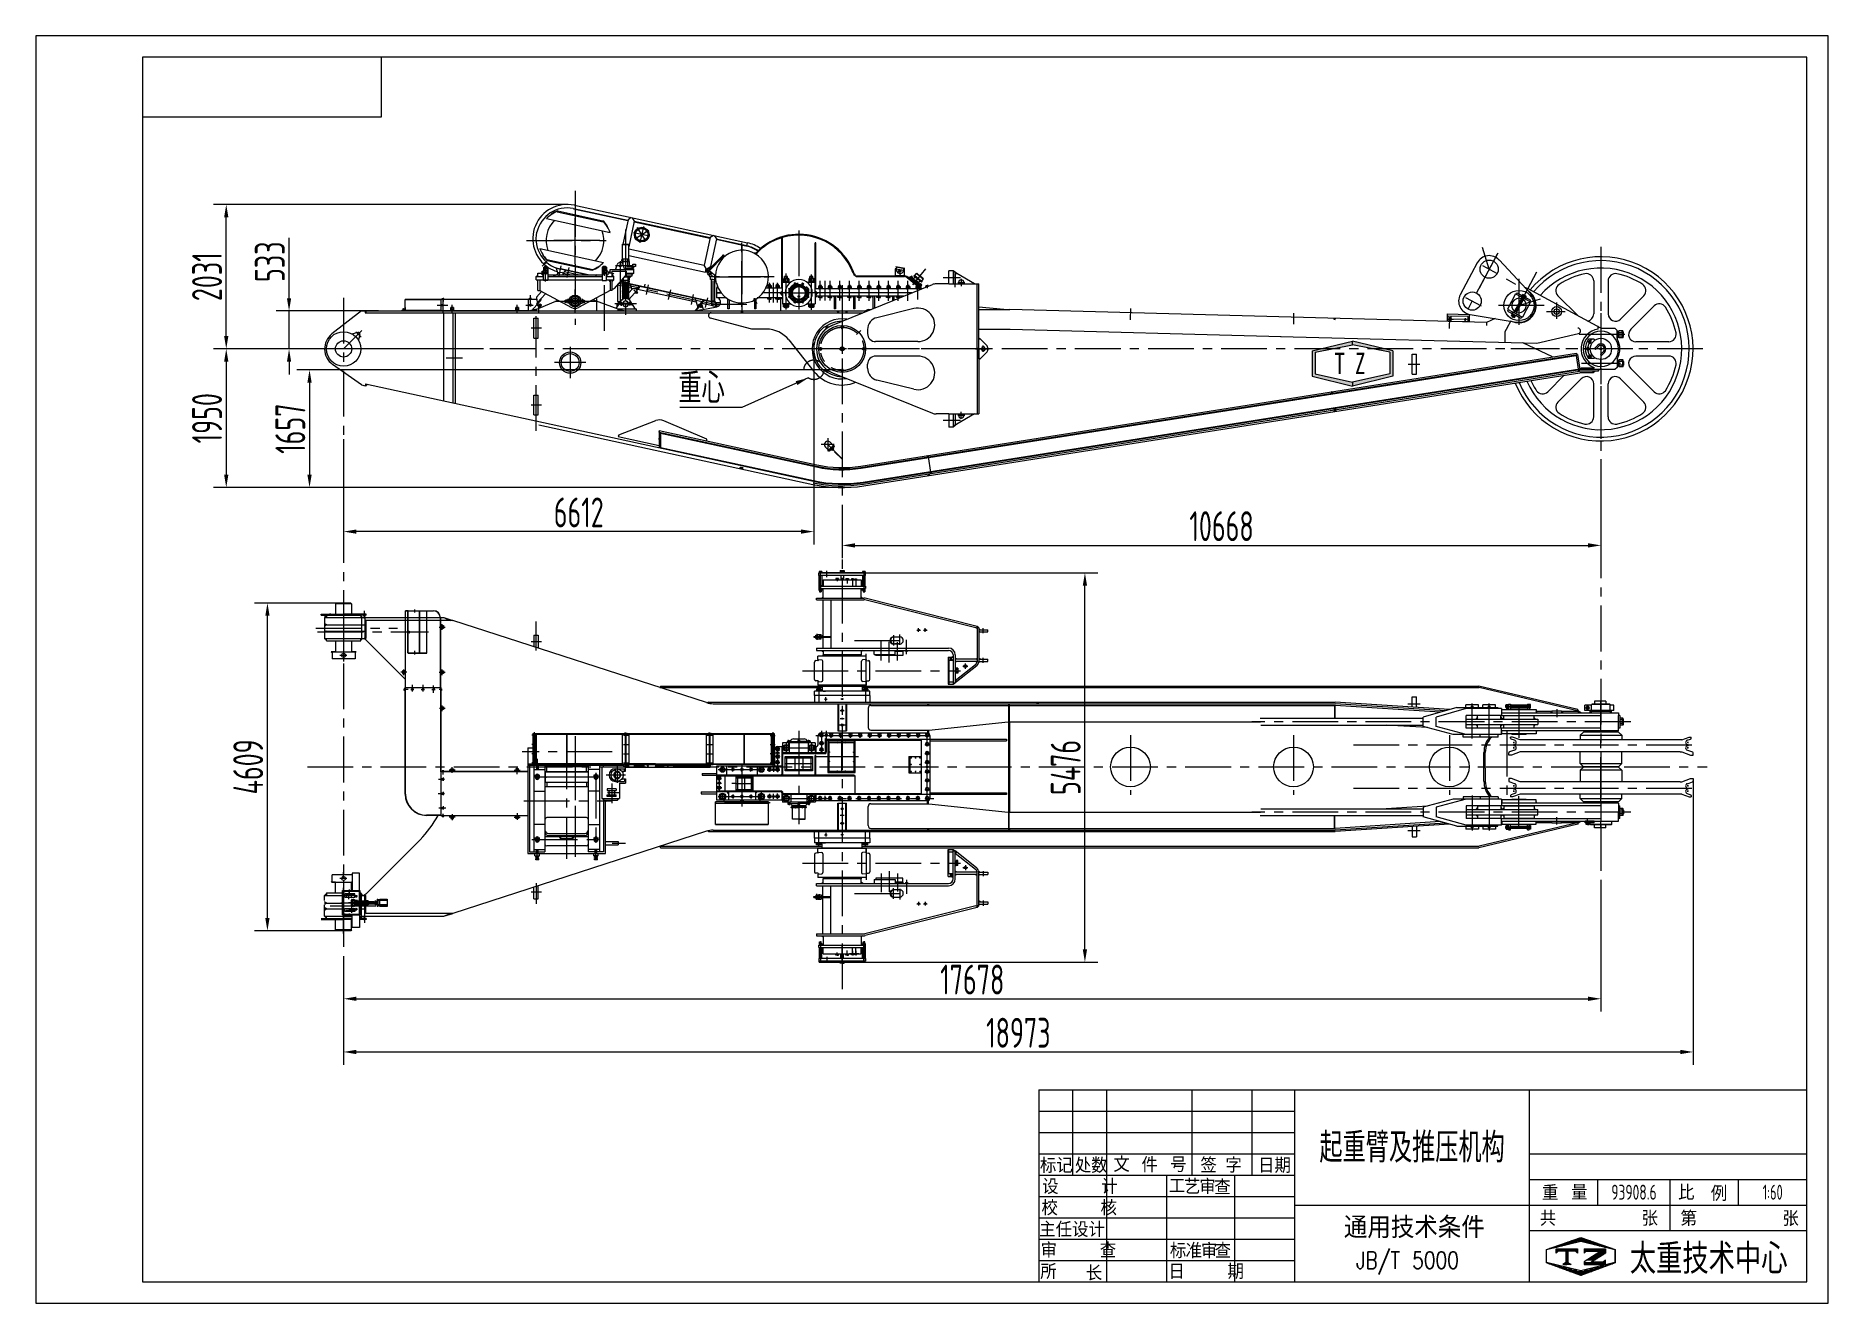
# Model space of a CAD drawing. Header units: millimetres. Extents: x 0 to 25200, y 0 to 17820.
import ezdxf
from ezdxf.enums import TextEntityAlignment as Align

# ---------------------------------------------------------------- set-up
doc = ezdxf.new("R2010")
doc.units = ezdxf.units.MM
doc.header["$LTSCALE"] = 600
doc.linetypes.add('F', pattern=[0.75, 0.5, -0.25])
doc.linetypes.add('G', pattern=[2, 1.25, -0.25, 0.25, -0.25])
for name, color, linetype in [('01', 7, 'Continuous'), ('02', 1, 'Continuous'), ('04', 2, 'F'), ('05', 142, 'G'), ('08', 1, 'Continuous'), ('11', 3, 'Continuous'), ('THICK', 7, 'Continuous')]:
    doc.layers.add(name, color=color, linetype=linetype)
doc.styles.add('HZLIB', font='TXT', dxfattribs={"width": 0.8, "bigfont": 'hztxt.shx'})
doc.styles.get("Standard").update_dxf_attribs({"font": 'isocp', "width": 0.707, "bigfont": 'intecad.shx'})
doc.dimstyles.new('INTE', dxfattribs={"dimscale": 60, "dimtxt": 7, "dimasz": 3, "dimexe": 3, "dimexo": 0, "dimgap": 1, "dimtad": 1, "dimdec": 0, "dimdsep": 46, "dimtxsty": 'Standard', "dimcen": 0, "dimclrd": 1, "dimclre": 1, "dimclrt": 3, "dimaunit": 1, "dimadec": 0, "dimazin": 0, "dimtfac": 1, "dimtdec": 0, "dimtmove": 0, "dimatfit": 0, "dimfxl": 0, "dimarcsym": 0})

msp = doc.modelspace()

# ---------------------------------------------------------------- texts
at = {"layer": '04', "color": 3, "insert": (9686.4, 12654.7), "char_height": 420, "attachment_point": 9}
msp.add_mtext('重心', dxfattribs=at)
at = {"layer": '11'}
for s, height, width, p, p2 in [('起重臂及推压机构', 420, 0.701084, (18046.8, 1977.9), (20653.2, 1977.9)), ('93908.6', 210, 0.689019, (22151.2, 1455), (22788.8, 1455)), ('1:60', 210, 0.655288, (24278.9, 1455), (24561.1, 1455))]:
    msp.add_text(s, height=height, dxfattribs=dict(at, width=width)).set_placement(p, p2, align=Align.FIT)

# ---------------------------------------------------------------- blocks, each defined once
blk = doc.blocks.new('*U2')
at = {"layer": '01'}
for p, q in [((0, 13), (-23, 0)), ((-23, 0), (-23, -12)), ((23, 0), (0, 13)), ((23, -12), (23, 0)), ((-23, -24), (-23, -12)), ((0, -38), (-23, -24)), ((23, -24), (0, -38)), ((23, -12), (23, -24))]:
    blk.add_line(p, q, dxfattribs=at)
at = {"layer": '05'}
for p, q in [((0, -39), (0, 15)), ((-25, -12), (24, -12))]:
    blk.add_line(p, q, dxfattribs=at)
blk = doc.blocks.new('*U4')
at = {"layer": '01'}
for p, q in [((0, 36), (-33, 17)), ((-33, 17), (-33, 0)), ((-33, -17), (-33, 0)), ((33, 17), (0, 36)), ((33, 0), (33, 17)), ((33, 0), (33, -17)), ((0, -36), (-33, -17)), ((33, -17), (0, -36))]:
    blk.add_line(p, q, dxfattribs=at)
at = {"layer": '05'}
for p, q in [((-34, 0), (34, 0)), ((0, -38), (0, 37))]:
    blk.add_line(p, q, dxfattribs=at)
blk = doc.blocks.new('*U3')
at = {"layer": '01'}
for p, q in [((0, 20), (-18, 9)), ((-18, 9), (-18, 0)), ((-18, -9), (-18, 0)), ((18, 9), (0, 20)), ((18, 0), (18, 9)), ((18, 0), (18, -9)), ((0, -20), (-18, -9)), ((18, -9), (0, -20))]:
    blk.add_line(p, q, dxfattribs=at)
at = {"layer": '05'}
for p, q in [((-20, 0), (19, 0)), ((0, -22), (0, 21))]:
    blk.add_line(p, q, dxfattribs=at)
blk = doc.blocks.new('*U1')
at = {"layer": '01'}
for p, q in [((0, 30), (-28, 15)), ((-28, 15), (-28, 0)), ((-28, -15), (-28, 0)), ((28, 15), (0, 30)), ((28, 0), (28, 15)), ((28, 0), (28, -15)), ((0, -30), (-28, -15)), ((28, -15), (0, -30))]:
    blk.add_line(p, q, dxfattribs=at)
at = {"layer": '05'}
for p, q in [((-29, 0), (29, 0)), ((0, -32), (0, 32))]:
    blk.add_line(p, q, dxfattribs=at)
blk = doc.blocks.new('*U5')
at = {"layer": '01'}
for p, q in [((-26, 0), (-26, 25)), ((-26, 25), (0, 25)), ((-26, 15), (0, 15)), ((0, 25), (0, 0)), ((0, -25), (0, 0)), ((-26, 0), (-26, -25)), ((-26, -15), (0, -15)), ((-26, -25), (0, -25))]:
    blk.add_line(p, q, dxfattribs=at)
at = {"layer": '05'}
blk.add_line((-27, 0), (1, 0), dxfattribs=at)
blk = doc.blocks.new('*U6')
at = {"layer": '01'}
for p, q in [((-23, 8), (-23, 0)), ((0, 8), (-23, 8)), ((-23, 0), (0, 0)), ((0, 0), (-4, 8)), ((0, 8), (4, 0)), ((0, 8), (23, 8)), ((23, 0), (0, 0)), ((23, 8), (23, 0))]:
    blk.add_line(p, q, dxfattribs=at)
at = {"layer": '05'}
blk.add_line((0, 10), (0, -2), dxfattribs=at)
blk = doc.blocks.new('L')
at = {"layer": '01'}
for p, q in [((13008, 14346), (13008, 14365)), ((13008, 14365), (13034, 14365)), ((13019, 14500), (13019, 14515)), ((13019, 14515), (13034, 14515)), ((13019, 14365), (13019, 14346)), ((13049, 14515), (13034, 14515)), ((13059, 14365), (13034, 14365)), ((13049, 14500), (13049, 14515)), ((13049, 14365), (13049, 14346)), ((13059, 14346), (13059, 14365)), ((13034, 14346), (13008, 14346)), ((13034, 14346), (13059, 14346))]:
    blk.add_line(p, q, dxfattribs=at)
at = {"layer": '02'}
for p, q in [((13022, 14515), (13022, 14500)), ((13046, 14515), (13046, 14500))]:
    blk.add_line(p, q, dxfattribs=at)
at = {"layer": '01', "rotation": 270}
blk.add_blockref('*U5', (13034, 14475), dxfattribs=at)
at = {"layer": '01'}
blk.add_blockref('*U6', (13034, 14467), dxfattribs=at)
blk = doc.blocks.new('*U41')
at = {"layer": '01'}
for p, q in [((-11, 0), (-11, 10)), ((-11, 10), (0, 10)), ((-11, 6), (0, 6)), ((0, 10), (0, 0)), ((0, -10), (0, 0)), ((-11, 0), (-11, -10)), ((-11, -6), (0, -6)), ((-11, -10), (0, -10))]:
    blk.add_line(p, q, dxfattribs=at)
at = {"layer": '05'}
blk.add_line((-12, 0), (1, 0), dxfattribs=at)
blk = doc.blocks.new('*U42')
at = {"layer": '01'}
for p, q in [((-9, 3), (-9, 0)), ((0, 3), (-9, 3)), ((-9, 0), (0, 0)), ((0, 0), (-2, 3)), ((0, 3), (2, 0)), ((0, 3), (9, 3)), ((9, 0), (0, 0)), ((9, 3), (9, 0))]:
    blk.add_line(p, q, dxfattribs=at)
at = {"layer": '05'}
blk.add_line((0, 5), (0, -2), dxfattribs=at)
blk = doc.blocks.new('*U121')
at = {"layer": '01'}
for p, q in [((-8, 3), (-8, 0)), ((0, 3), (-8, 3)), ((-8, 0), (0, 0)), ((0, 0), (-2, 3)), ((0, 3), (2, 0)), ((0, 3), (8, 3)), ((8, 0), (0, 0)), ((8, 3), (8, 0))]:
    blk.add_line(p, q, dxfattribs=at)
at = {"layer": '05'}
blk.add_line((0, 5), (0, -2), dxfattribs=at)
blk = doc.blocks.new('*U122')
at = {"layer": '01'}
for p, q in [((-8, 0), (-8, 9)), ((-8, 9), (0, 9)), ((-8, 5), (0, 5)), ((0, 9), (0, 0)), ((0, -9), (0, 0)), ((-8, 0), (-8, -9)), ((-8, -5), (0, -5)), ((-8, -9), (0, -9))]:
    blk.add_line(p, q, dxfattribs=at)
at = {"layer": '05'}
blk.add_line((-9, 0), (1, 0), dxfattribs=at)
blk = doc.blocks.new('*U123')
at = {"layer": '01'}
for p, q in [((-6, 0), (-6, 9)), ((-6, 9), (0, 9)), ((0, 5), (-6, 5)), ((-6, 0), (-6, -9)), ((0, 9), (0, 0)), ((0, 5), (30, 5)), ((0, -9), (0, 0)), ((4, 5), (4, 0)), ((4, -5), (4, 0)), ((30, 5), (30, 0)), ((30, -5), (30, 0)), ((0, -5), (-6, -5)), ((-6, -9), (0, -9)), ((0, -5), (30, -5))]:
    blk.add_line(p, q, dxfattribs=at)
at = {"layer": '02'}
for p, q in [((30, 4), (4, 4)), ((30, -4), (4, -4))]:
    blk.add_line(p, q, dxfattribs=at)
at = {"layer": '05'}
blk.add_line((-9, 0), (34, 0), dxfattribs=at)
blk = doc.blocks.new('*U139')
at = {"layer": '01'}
for p, q in [((-23, 8), (-23, 0)), ((0, 8), (-23, 8)), ((-23, 0), (0, 0)), ((0, 0), (-4, 8)), ((0, 8), (4, 0)), ((0, 8), (23, 8)), ((23, 0), (0, 0)), ((23, 8), (23, 0))]:
    blk.add_line(p, q, dxfattribs=at)
at = {"layer": '05'}
blk.add_line((0, 10), (0, -2), dxfattribs=at)
blk = doc.blocks.new('*U140')
at = {"layer": '01'}
for p, q in [((-26, 0), (-26, 25)), ((-26, 25), (0, 25)), ((-26, 15), (0, 15)), ((0, 25), (0, 0)), ((0, -25), (0, 0)), ((-26, 0), (-26, -25)), ((-26, -15), (0, -15)), ((-26, -25), (0, -25))]:
    blk.add_line(p, q, dxfattribs=at)
at = {"layer": '05'}
blk.add_line((-27, 0), (1, 0), dxfattribs=at)
blk = doc.blocks.new('*U162')
at = {"layer": '01'}
for p, q in [((-18, 6), (-18, 0)), ((0, 6), (-18, 6)), ((-18, 0), (0, 0)), ((0, 0), (-3, 6)), ((0, 6), (3, 0)), ((0, 6), (18, 6)), ((18, 0), (0, 0)), ((18, 6), (18, 0))]:
    blk.add_line(p, q, dxfattribs=at)
at = {"layer": '05'}
blk.add_line((0, 8), (0, -2), dxfattribs=at)
blk = doc.blocks.new('*U161', base_point=(2800, 1554))
at = {"layer": '01'}
for radius in [21.5, 15.6]:
    blk.add_circle((2800, 1554), radius, dxfattribs=at)
at = {"layer": '02'}
blk.add_arc((2800, 1554), 19.5, 260, 170, dxfattribs=at)
at = {"layer": '05'}
for p, q in [((2823, 1554), (2778, 1554)), ((2800, 1577), (2800, 1532))]:
    blk.add_line(p, q, dxfattribs=at)
blk = doc.blocks.new('*U113')
at = {"layer": '01'}
for p, q in [((0, 20), (-18, 10)), ((-18, 10), (-18, 0)), ((-18, -10), (-18, 0)), ((18, 10), (0, 20)), ((18, 0), (18, 10)), ((18, 0), (18, -10)), ((0, -20), (-18, -10)), ((18, -10), (0, -20))]:
    blk.add_line(p, q, dxfattribs=at)
at = {"layer": '05'}
for p, q in [((-20, 0), (20, 0)), ((0, 22), (0, -21))]:
    blk.add_line(p, q, dxfattribs=at)
blk = doc.blocks.new('ret')
at = {"layer": '01'}
for p, q in [((6821, 10423), (10216, 10423)), ((6821, 10423), (6821, 9991)), ((6821, 10419), (10216, 10419)), ((6821, 10414), (10216, 10414)), ((6860, 10414), (6860, 9991)), ((6866, 10414), (6866, 9991)), ((7299, 9996), (7299, 10414)), ((7303, 9996), (7303, 10414)), ((8110, 10426), (8110, 10423)), ((8129, 10426), (8110, 10426)), ((8129, 10426), (8148, 10426)), ((8148, 10426), (8148, 10423)), ((9291, 10426), (9291, 10423)), ((9310, 10426), (9291, 10426)), ((9310, 10426), (9329, 10426)), ((9329, 10426), (9329, 10423)), ((9792, 9996), (9792, 10414)), ((9796, 9996), (9796, 10414)), ((10171, 10414), (10171, 9991)), ((10177, 10414), (10177, 9991)), ((10216, 10423), (10216, 9991)), ((6821, 9991), (10216, 9991)), ((8084, 9996), (6866, 9996)), ((6959, 9982), (6959, 9986)), ((7876, 9982), (6959, 9982)), ((7011, 9991), (7011, 9986)), ((7011, 9986), (7824, 9986)), ((7824, 9986), (7824, 9991)), ((7824, 9986), (7876, 9986)), ((7876, 9986), (7876, 9982)), ((8084, 9991), (8084, 9985)), ((8084, 9985), (8123, 9985)), ((8123, 9985), (8123, 9946)), ((8135, 9946), (8123, 9946)), ((8129, 9946), (8129, 9991)), ((8135, 9985), (8135, 9946)), ((8135, 9985), (8174, 9985)), ((8548, 9996), (8174, 9996)), ((8174, 9991), (8174, 9985)), ((8548, 9996), (9265, 9996)), ((9265, 9991), (9265, 9985)), ((9265, 9985), (9304, 9985)), ((9304, 9985), (9304, 9946)), ((9316, 9946), (9304, 9946)), ((9310, 9946), (9310, 9991)), ((9316, 9985), (9316, 9946)), ((9316, 9985), (9355, 9985)), ((9355, 9996), (10171, 9996)), ((9355, 9991), (9355, 9985))]:
    blk.add_line(p, q, dxfattribs=at)
at = {"layer": '01', "color": 7, "linetype": 'Continuous'}
for p, q in [((6841, 10439), (6841, 9974)), ((8084, 9991), (8084, 10414)), ((8123, 9991), (8123, 10414)), ((8129, 9991), (8129, 10414)), ((8135, 9991), (8135, 10414)), ((8174, 9991), (8174, 10414)), ((9265, 9991), (9265, 10414)), ((9304, 9991), (9304, 10414)), ((9310, 9991), (9310, 10414)), ((9316, 9991), (9316, 10414)), ((9355, 9991), (9355, 10414)), ((10196, 10439), (10196, 9974)), ((6959, 9986), (7011, 9986)), ((9304, 9946), (8135, 9946)), ((8174, 9985), (9265, 9985))]:
    blk.add_line(p, q, dxfattribs=at)
for centre in [(6841, 10398), (10196, 10393), (6841, 10268), (6841, 10138), (10196, 10266), (10196, 10139), (6841, 10008), (10196, 10012)]:
    blk.add_circle(centre, 7, dxfattribs=at)
at = {"layer": '01'}
for centre in [(8159, 9966), (8159, 9966), (8159, 9966), (8159, 9966), (8299, 9966), (8299, 9966), (8299, 9966), (8299, 9966), (8439, 9966), (8439, 9966), (8439, 9966), (8439, 9966), (8579, 9966), (8579, 9966), (8579, 9966), (8579, 9966), (8719, 9966), (8719, 9966), (8719, 9966), (8719, 9966), (8859, 9966), (8859, 9966), (8859, 9966), (8859, 9966), (8999, 9966), (8999, 9966), (8999, 9966), (8999, 9966), (9139, 9966), (9139, 9966), (9139, 9966), (9139, 9966), (9279, 9966), (9279, 9966), (9279, 9966), (9279, 9966)]:
    blk.add_circle(centre, 7, dxfattribs=at)
at = {"layer": '05', "color": 4, "linetype": 'G'}
for p, q in [((6879, 10398), (6807, 10398)), ((8094, 10398), (8166, 10398)), ((9272, 10398), (9344, 10398)), ((10157, 10393), (10229, 10393)), ((6879, 10268), (6807, 10268)), ((6879, 10138), (6807, 10138)), ((8094, 10268), (8166, 10268)), ((8094, 10138), (8166, 10138)), ((9272, 10268), (9344, 10268)), ((9272, 10138), (9344, 10138)), ((10157, 10266), (10229, 10266)), ((10157, 10139), (10229, 10139)), ((6879, 10008), (6807, 10008)), ((8094, 10008), (8166, 10008)), ((9272, 10008), (9344, 10008)), ((10157, 10012), (10229, 10012))]:
    blk.add_line(p, q, dxfattribs=at)
at = {"layer": '05'}
for p, q in [((9289, 9966), (8148, 9966)), ((8159, 9976), (8159, 9955)), ((8159, 9976), (8159, 9955)), ((8159, 9976), (8159, 9955)), ((8159, 9976), (8159, 9955)), ((8299, 9976), (8299, 9955)), ((8299, 9976), (8299, 9955)), ((8299, 9976), (8299, 9955)), ((8299, 9976), (8299, 9955)), ((8439, 9976), (8439, 9955)), ((8439, 9976), (8439, 9955)), ((8439, 9976), (8439, 9955)), ((8439, 9976), (8439, 9955)), ((8579, 9976), (8579, 9955)), ((8579, 9976), (8579, 9955)), ((8579, 9976), (8579, 9955)), ((8579, 9976), (8579, 9955)), ((8719, 9976), (8719, 9955)), ((8719, 9976), (8719, 9955)), ((8719, 9976), (8719, 9955)), ((8719, 9976), (8719, 9955)), ((8859, 9976), (8859, 9955)), ((8859, 9976), (8859, 9955)), ((8859, 9976), (8859, 9955)), ((8859, 9976), (8859, 9955)), ((8999, 9976), (8999, 9955)), ((8999, 9976), (8999, 9955)), ((8999, 9976), (8999, 9955)), ((8999, 9976), (8999, 9955)), ((9139, 9976), (9139, 9955)), ((9139, 9976), (9139, 9955)), ((9139, 9976), (9139, 9955)), ((9139, 9976), (9139, 9955)), ((9279, 9976), (9279, 9955)), ((9279, 9976), (9279, 9955)), ((9279, 9976), (9279, 9955)), ((9279, 9976), (9279, 9955))]:
    blk.add_line(p, q, dxfattribs=at)
blk = doc.blocks.new('*U203')
at = {"layer": '01'}
for p, q in [((-27, 9), (-27, 0)), ((0, 9), (-27, 9)), ((-27, 0), (0, 0)), ((0, 0), (-5, 9)), ((0, 9), (5, 0)), ((0, 9), (27, 9)), ((27, 0), (0, 0)), ((27, 9), (27, 0))]:
    blk.add_line(p, q, dxfattribs=at)
at = {"layer": '05'}
blk.add_line((0, 11), (0, -2), dxfattribs=at)
blk = doc.blocks.new('*U202')
at = {"layer": '01'}
for p, q in [((-18, 6), (-18, 0)), ((0, 6), (-18, 6)), ((-18, 0), (0, 0)), ((0, 0), (-3, 6)), ((0, 6), (3, 0)), ((0, 6), (18, 6)), ((18, 0), (0, 0)), ((18, 6), (18, 0))]:
    blk.add_line(p, q, dxfattribs=at)
at = {"layer": '05'}
blk.add_line((0, 8), (0, -2), dxfattribs=at)
blk = doc.blocks.new('*U201')
at = {"layer": '01'}
for p, q in [((-21, 0), (-21, 20)), ((-21, 20), (0, 20)), ((-21, 12), (0, 12)), ((0, 20), (0, 0)), ((0, -20), (0, 0)), ((-21, 0), (-21, -20)), ((-21, -12), (0, -12)), ((-21, -20), (0, -20))]:
    blk.add_line(p, q, dxfattribs=at)
at = {"layer": '05'}
blk.add_line((-23, 0), (1, 0), dxfattribs=at)
blk = doc.blocks.new('*U199')
at = {"layer": '01'}
for p, q in [((-12, 4), (-12, 0)), ((0, 4), (-12, 4)), ((-12, 0), (0, 0)), ((0, 0), (-2, 4)), ((0, 4), (2, 0)), ((0, 4), (12, 4)), ((12, 0), (0, 0)), ((12, 4), (12, 0))]:
    blk.add_line(p, q, dxfattribs=at)
at = {"layer": '05'}
blk.add_line((0, 6), (0, -2), dxfattribs=at)
blk = doc.blocks.new('ert')
at = {"layer": '01'}
for points in [[(27259, 12092), (26692, 11956), (26692, 11599), (27259, 11462), (27259, 11516), (26733, 11634), (26733, 11937), (27259, 12043)], [(27259, 12092), (27826, 11956), (27826, 11599), (27259, 11462), (27259, 11516), (27784, 11634), (27784, 11937), (27259, 12043)]]:
    blk.add_hatch(color=256, dxfattribs=at).paths.add_polyline_path(points)
for p, q in [((26692, 11956), (27259, 12092)), ((26692, 11956), (26692, 11599)), ((26733, 11937), (27259, 12043)), ((26733, 11937), (26733, 11634)), ((27826, 11956), (27259, 12092)), ((27259, 12043), (27259, 12092)), ((27259, 12043), (27259, 12092)), ((27784, 11937), (27259, 12043)), ((27784, 11937), (27784, 11634)), ((27826, 11956), (27826, 11599)), ((26692, 11599), (27259, 11462)), ((26733, 11634), (27259, 11516)), ((27784, 11634), (27259, 11516)), ((27826, 11599), (27259, 11462)), ((27259, 11516), (27259, 11462)), ((27259, 11516), (27259, 11462))]:
    blk.add_line(p, q, dxfattribs=at)
at = {"layer": '01', "insert": (27006, 11930), "char_height": 300, "width": 1341.1, "attachment_point": 1}
blk.add_mtext('{\\f黑体|b0|i0|c134|p2;T Z}', dxfattribs=at)
blk = doc.blocks.new('*U255')
at = {"layer": '01'}
for p, q in [((-8, 0), (-8, 9)), ((-8, 9), (0, 9)), ((-8, 5), (0, 5)), ((0, 9), (0, 0)), ((0, -9), (0, 0)), ((-8, 0), (-8, -9)), ((-8, -5), (0, -5)), ((-8, -9), (0, -9))]:
    blk.add_line(p, q, dxfattribs=at)
at = {"layer": '05'}
blk.add_line((-9, 0), (1, 0), dxfattribs=at)
blk = doc.blocks.new('*U256')
at = {"layer": '01'}
for p, q in [((-8, 3), (-8, 0)), ((0, 3), (-8, 3)), ((-8, 0), (0, 0)), ((0, 0), (-2, 3)), ((0, 3), (2, 0)), ((0, 3), (8, 3)), ((8, 0), (0, 0)), ((8, 3), (8, 0))]:
    blk.add_line(p, q, dxfattribs=at)
at = {"layer": '05'}
blk.add_line((0, 5), (0, -2), dxfattribs=at)
blk = doc.blocks.new('*U259')
at = {"layer": '01'}
for p, q in [((0, 6), (-5, 3)), ((-5, 3), (-5, 0)), ((-5, -3), (-5, 0)), ((5, 3), (0, 6)), ((5, 0), (5, 3)), ((5, 0), (5, -3)), ((0, -6), (-5, -3)), ((5, -3), (0, -6))]:
    blk.add_line(p, q, dxfattribs=at)
at = {"layer": '05'}
for p, q in [((-7, 0), (6, 0)), ((0, -7), (0, 7))]:
    blk.add_line(p, q, dxfattribs=at)
blk = doc.blocks.new('*U258')
at = {"layer": '01'}
for p, q in [((0, 25), (0, 0)), ((0, 25), (2, 25)), ((0, 0), (25, 0)), ((3, 6), (3, 24)), ((23, 3), (6, 3)), ((25, 0), (25, 1))]:
    blk.add_line(p, q, dxfattribs=at)
for centre, radius, start, end in [((2, 24), 0.99, 0.2621, 90), ((6, 6), 3.5, 180, 269.8782), ((23, 1), 1.52, 0, 90)]:
    blk.add_arc(centre, radius, start, end, dxfattribs=at)
blk = doc.blocks.new('*U257')
at = {"layer": '01'}
for p, q in [((0, 10), (-9, 5)), ((-9, 5), (-9, 0)), ((-9, -5), (-9, 0)), ((9, 5), (0, 10)), ((9, 0), (9, 5)), ((9, 0), (9, -5)), ((0, -10), (-9, -5)), ((9, -5), (0, -10))]:
    blk.add_line(p, q, dxfattribs=at)
at = {"layer": '05'}
for p, q in [((-11, 0), (10, 0)), ((0, -12), (0, 11))]:
    blk.add_line(p, q, dxfattribs=at)
blk = doc.blocks.new('WRE')
at = {"layer": '01'}
for p, q in [((1859, 818), (1854, 810)), ((1854, 810), (1859, 802)), ((1863, 818), (1859, 818)), ((1859, 802), (1863, 802)), ((1863, 818), (1867, 818)), ((1867, 802), (1863, 802)), ((1867, 818), (1872, 810)), ((1872, 810), (1867, 802))]:
    blk.add_line(p, q, dxfattribs=at)
blk = doc.blocks.new('*U271')
at = {"layer": '01'}
for p, q in [((-12, 4), (-12, 0)), ((0, 4), (-12, 4)), ((-12, 0), (0, 0)), ((0, 0), (-2, 4)), ((0, 4), (2, 0)), ((0, 4), (12, 4)), ((12, 0), (0, 0)), ((12, 4), (12, 0))]:
    blk.add_line(p, q, dxfattribs=at)
at = {"layer": '05'}
blk.add_line((0, 6), (0, -2), dxfattribs=at)
blk = doc.blocks.new('*U270')
at = {"layer": '01'}
for p, q in [((-12, 4), (-12, 0)), ((0, 4), (-12, 4)), ((-12, 0), (0, 0)), ((0, 0), (-2, 4)), ((0, 4), (2, 0)), ((0, 4), (12, 4)), ((12, 0), (0, 0)), ((12, 4), (12, 0))]:
    blk.add_line(p, q, dxfattribs=at)
at = {"layer": '05'}
blk.add_line((0, 6), (0, -2), dxfattribs=at)
blk = doc.blocks.new('*U272')
at = {"layer": '01'}
for p, q in [((-8, 0), (-8, 9)), ((-8, 9), (0, 9)), ((-8, 5), (0, 5)), ((0, 9), (0, 0)), ((0, -9), (0, 0)), ((-8, 0), (-8, -9)), ((-8, -5), (0, -5)), ((-8, -9), (0, -9))]:
    blk.add_line(p, q, dxfattribs=at)
at = {"layer": '05'}
blk.add_line((-9, 0), (1, 0), dxfattribs=at)
blk = doc.blocks.new('*U275')
at = {"layer": '01'}
for p, q in [((-8, 0), (-8, 9)), ((-8, 9), (0, 9)), ((-8, 5), (0, 5)), ((0, 9), (0, 0)), ((0, -9), (0, 0)), ((-8, 0), (-8, -9)), ((-8, -5), (0, -5)), ((-8, -9), (0, -9))]:
    blk.add_line(p, q, dxfattribs=at)
at = {"layer": '05'}
blk.add_line((-9, 0), (1, 0), dxfattribs=at)
blk = doc.blocks.new('*U274')
at = {"layer": '01'}
for p, q in [((-8, 0), (-8, 9)), ((-8, 9), (0, 9)), ((-8, 5), (0, 5)), ((0, 9), (0, 0)), ((0, -9), (0, 0)), ((-8, 0), (-8, -9)), ((-8, -5), (0, -5)), ((-8, -9), (0, -9))]:
    blk.add_line(p, q, dxfattribs=at)
at = {"layer": '05'}
blk.add_line((-9, 0), (1, 0), dxfattribs=at)
blk = doc.blocks.new('*U276')
at = {"layer": '01'}
for p, q in [((0, 13), (-12, 6)), ((-12, 6), (-12, 0)), ((-12, -6), (-12, 0)), ((12, 6), (0, 13)), ((12, 0), (12, 6)), ((12, 0), (12, -6)), ((0, -13), (-12, -6)), ((12, -6), (0, -13))]:
    blk.add_line(p, q, dxfattribs=at)
at = {"layer": '05'}
for p, q in [((-14, 0), (14, 0)), ((0, 15), (0, -14))]:
    blk.add_line(p, q, dxfattribs=at)
blk = doc.blocks.new('*U187')
at = {"layer": '01'}
for p, q in [((0, 20), (-18, 10)), ((-18, 10), (-18, 0)), ((-18, -10), (-18, 0)), ((18, 10), (0, 20)), ((18, 0), (18, 10)), ((18, 0), (18, -10)), ((0, -20), (-18, -10)), ((18, -10), (0, -20))]:
    blk.add_line(p, q, dxfattribs=at)
at = {"layer": '05'}
for p, q in [((-20, 0), (20, 0)), ((0, 22), (0, -21))]:
    blk.add_line(p, q, dxfattribs=at)
blk = doc.blocks.new('*U188')
at = {"layer": '01'}
for p, q in [((0, 30), (-28, 15)), ((-28, 15), (-28, 0)), ((-28, -15), (-28, 0)), ((28, 15), (0, 30)), ((28, 0), (28, 15)), ((28, 0), (28, -15)), ((0, -30), (-28, -15)), ((28, -15), (0, -30))]:
    blk.add_line(p, q, dxfattribs=at)
at = {"layer": '05'}
for p, q in [((-29, 0), (30, 0)), ((0, 32), (0, -32))]:
    blk.add_line(p, q, dxfattribs=at)
blk = doc.blocks.new('*X315')
at = {"color": 0}
for p, q in [((127.06, 4.8), (132.06, 4.8)), ((127.06, 4.5), (132.06, 4.5)), ((131.84, 5.1), (132.06, 5.1))]:
    blk.add_line(p, q, dxfattribs=at)
blk = doc.blocks.new('*X314')
at = {"color": 0}
for p, q in [((127.06, 7.8), (132.06, 7.8)), ((127.06, 7.5), (132.06, 7.5)), ((127.06, 7.2), (127.32, 7.2)), ((127.84, 5.4), (129.64, 5.4)), ((128.3, 5.7), (130.1, 5.7)), ((128.77, 6), (130.57, 6)), ((129.23, 6.3), (131.04, 6.3)), ((129.7, 6.6), (131.51, 6.6)), ((130.16, 6.9), (131.98, 6.9)), ((130.62, 7.2), (132.06, 7.2))]:
    blk.add_line(p, q, dxfattribs=at)
blk = doc.blocks.new('*X311')
at = {"color": 0}
for p, q in [((119.8, 8.4), (120.72, 8.4)), ((120.66, 8.7), (121.92, 8.7)), ((121.52, 9), (123.12, 9)), ((122.38, 9.3), (124.32, 9.3)), ((123.24, 9.6), (125.52, 9.6)), ((124.1, 9.9), (128.52, 9.9)), ((124.97, 10.2), (127.67, 10.2)), ((125.83, 10.5), (126.82, 10.5)), ((127.02, 9.6), (129.37, 9.6)), ((128.22, 9.3), (130.22, 9.3)), ((129.42, 9), (131.07, 9)), ((130.62, 8.7), (131.92, 8.7)), ((131.82, 8.4), (132.77, 8.4)), ((118.22, 7.8), (118.32, 7.8)), ((118.22, 7.5), (118.27, 7.5)), ((118.22, 7.2), (118.27, 7.2)), ((118.22, 6.9), (118.27, 6.9)), ((118.22, 6.6), (118.27, 6.6)), ((118.22, 6.3), (118.27, 6.3)), ((118.22, 6), (118.27, 6)), ((118.22, 5.7), (118.27, 5.7)), ((118.22, 5.4), (118.27, 5.4)), ((118.22, 5.1), (118.27, 5.1)), ((118.22, 4.8), (118.27, 4.8)), ((118.79, 4.5), (119.42, 4.5)), ((118.94, 8.1), (119.52, 8.1)), ((119.61, 4.2), (120.62, 4.2)), ((131.92, 4.2), (132.95, 4.2)), ((133.02, 8.1), (133.62, 8.1)), ((133.12, 4.5), (133.76, 4.5)), ((134.22, 7.8), (134.32, 7.8)), ((134.27, 7.5), (134.32, 7.5)), ((134.27, 7.2), (134.32, 7.2)), ((134.27, 6.9), (134.32, 6.9)), ((134.27, 6.6), (134.32, 6.6)), ((134.27, 6.3), (134.32, 6.3)), ((134.27, 6), (134.32, 6)), ((134.27, 5.7), (134.32, 5.7)), ((134.27, 5.4), (134.32, 5.4)), ((134.27, 5.1), (134.32, 5.1)), ((134.27, 4.8), (134.32, 4.8)), ((120.43, 3.9), (121.82, 3.9)), ((121.26, 3.6), (123.02, 3.6)), ((122.08, 3.3), (124.22, 3.3)), ((122.91, 3), (125.42, 3)), ((123.73, 2.7), (128.89, 2.7)), ((124.55, 2.4), (128.07, 2.4)), ((125.38, 2.1), (127.26, 2.1)), ((126.2, 1.8), (126.45, 1.8)), ((127.12, 3), (129.7, 3)), ((128.32, 3.3), (130.51, 3.3)), ((129.52, 3.6), (131.32, 3.6)), ((130.72, 3.9), (132.14, 3.9))]:
    blk.add_line(p, q, dxfattribs=at)
blk = doc.blocks.new('*X312')
at = {"color": 0}
for p, q in [((120.53, 7.8), (125.53, 7.8)), ((120.53, 7.5), (125.53, 7.5)), ((120.53, 7.2), (120.79, 7.2)), ((125.27, 7.2), (125.53, 7.2))]:
    blk.add_line(p, q, dxfattribs=at)
blk = doc.blocks.new('*X313')
at = {"color": 0}
for p, q in [((122.34, 4.5), (123.72, 4.5)), ((122.82, 4.8), (123.24, 4.8))]:
    blk.add_line(p, q, dxfattribs=at)
blk = doc.blocks.new('*U316', base_point=(226.71, 64.63))
at = {"layer": 'THICK'}
for p, q in [((46.71, 109.63), (226.71, 109.63)), ((46.71, 109.63), (46.71, 64.63)), ((54.7, 109.6), (54.7, 109.63)), ((54.71, 89.63), (54.71, 109.63)), ((62.71, 64.63), (62.71, 109.63)), ((82.71, 89.63), (82.71, 109.63)), ((96.71, 89.63), (96.71, 109.63)), ((106.71, 64.63), (106.71, 109.63)), ((161.71, 64.63), (161.71, 109.63)), ((226.71, 64.63), (226.71, 109.63)), ((46.71, 94.63), (106.71, 94.63)), ((161.71, 94.63), (226.71, 94.63)), ((46.71, 89.63), (106.71, 89.63)), ((76.71, 64.63), (76.71, 89.63)), ((92.71, 64.63), (92.71, 89.63)), ((161.71, 88.63), (226.71, 88.63)), ((177.71, 82.63), (177.71, 88.63)), ((194.71, 76.63), (194.71, 88.63)), ((210.71, 82.63), (210.71, 88.63)), ((106.71, 82.56), (161.71, 82.56)), ((161.71, 82.63), (226.71, 82.63)), ((161.71, 76.63), (226.71, 76.63)), ((46.71, 64.63), (226.71, 64.63))]:
    blk.add_line(p, q, dxfattribs=at)
at = {"layer": 'THICK', "color": 3}
for p, q in [((46.71, 104.63), (106.71, 104.63)), ((46.71, 99.63), (106.71, 99.63)), ((46.71, 84.63), (106.71, 84.63)), ((46.71, 79.63), (106.71, 79.63)), ((46.71, 74.63), (106.71, 74.63)), ((165.67, 72.23), (173.77, 75.05)), ((165.67, 69.09), (165.67, 72.23)), ((165.72, 72.17), (173.72, 74.17)), ((165.72, 69.17), (165.72, 72.17)), ((167.98, 72.33), (172.98, 72.33)), ((167.98, 71.33), (167.98, 72.33)), ((168.48, 71.83), (167.98, 71.33)), ((172.48, 71.83), (168.48, 71.83)), ((170.26, 71.83), (170.26, 69.09)), ((170.48, 71.83), (170.48, 69.09)), ((170.73, 71.83), (170.73, 69.09)), ((172.98, 71.33), (172.48, 71.83)), ((172.98, 72.33), (172.98, 71.33)), ((173.72, 74.17), (181.72, 72.17)), ((173.77, 75.05), (181.77, 72.23)), ((174.51, 72.33), (179.51, 72.33)), ((174.51, 72.33), (174.51, 71.33)), ((178.45, 71.83), (174.51, 69.28)), ((174.51, 71.33), (175.01, 71.83)), ((175.01, 71.83), (178.45, 71.83)), ((179.51, 72.33), (179.51, 71.33)), ((181.72, 72.17), (181.72, 69.17)), ((181.77, 72.23), (181.77, 69.09)), ((46.71, 69.63), (106.71, 69.63)), ((173.77, 66.14), (165.67, 69.09)), ((173.72, 67.17), (165.72, 69.17)), ((170.48, 69.32), (169.51, 68.71)), ((169.51, 68.71), (170.48, 68.71)), ((170.48, 69.32), (171.45, 68.71)), ((171.45, 68.71), (170.48, 68.71)), ((181.72, 69.17), (173.72, 67.17)), ((181.77, 69.09), (173.77, 66.14)), ((174.51, 69.28), (174.51, 68.71)), ((174.51, 68.71), (179.51, 68.71)), ((176.95, 69.7), (176.18, 69.21)), ((179.01, 69.21), (176.18, 69.21)), ((179.51, 71.33), (176.95, 69.7)), ((179.51, 69.71), (179.01, 69.21)), ((179.51, 68.71), (179.51, 69.71))]:
    blk.add_line(p, q, dxfattribs=at)
for name in ['*X311', '*X312', '*X314', '*X313', '*X315']:
    blk.add_blockref(name, (47.45, 64.38), dxfattribs=at)
for s, height, p in [('标记', 3.5, (50.86, 92.06)), ('处数', 3.5, (59.02, 92.06)), ('文', 3.5, (66.15, 92.32)), ('件', 3.5, (72.73, 92.19)), ('号', 3.5, (79.44, 92.19)), ('日期', 3.5, (101.96, 92.04)), ('工', 3.5, (79.13, 87.12)), ('艺', 3.5, (82.67, 87.12)), ('审', 3.5, (86.29, 87.12)), ('查', 3.5, (89.77, 86.98)), ('通用技术条件', 5, (134.74, 77.62)), ('共          张', 3.5, (177.98, 79.64)), ('第          张', 3.5, (210.97, 79.64)), ('标', 3.5, (79.38, 72.08)), ('准', 3.5, (83.05, 72.08)), ('审', 3.5, (86.67, 72.08)), ('查', 3.5, (89.87, 72.08)), ('所', 3.5, (49.01, 67.16)), ('长', 3.5, (59.69, 66.83))]:
    blk.add_text(s, height=height, dxfattribs=at).set_placement(p, align=Align.MIDDLE)
for s, p in [('签 字', (84.6, 90.19)), ('设     计', (47.52, 85.19)), ('校     核', (47.35, 80.21)), ('重', (164.64, 83.71)), ('量', (171.48, 83.84)), ('比', (196.54, 83.8)), ('例', (204.2, 83.57)), ('主任设计', (46.84, 75.12)), ('审     查', (47.17, 70.26)), ('日     期', (77.11, 65.28))]:
    blk.add_text(s, height=3.5, dxfattribs=at).set_placement(p)
at = {"layer": 'THICK', "color": 3, "style": 'HZLIB', "width": 0.8}
blk.add_text('JB/T 5000', height=4, dxfattribs=at).set_placement((121.08, 67.68))
at = {"layer": 'THICK', "color": 3, "width": 0.8}
blk.add_text('太重技术中心', height=7, dxfattribs=at).set_placement((185.23, 66.52))
blk = doc.blocks.new('*U317', base_point=(251.96, 168.31))
at = {"layer": '01'}
for p, q in [((251.96, 168.31), (251.96, 182.31)), ((195.96, 168.31), (251.96, 168.31))]:
    blk.add_line(p, q, dxfattribs=at)
blk = doc.blocks.new('*U318')
at = {"layer": '01'}
for points in [[(415, 292), (25, 292)], [(25, 292), (25, 5)], [(415, 5), (415, 292)], [(25, 5), (415, 5)]]:
    blk.add_lwpolyline(points, dxfattribs=at)
at = {"layer": '02'}
for points in [[(420, 297), (0, 297)], [(0, 297), (0, 0)], [(420, 0), (420, 297)], [(0, 0), (420, 0)]]:
    blk.add_lwpolyline(points, dxfattribs=at)
blk = doc.blocks.new('*D319')
at = {"layer": '08', "color": 1, "lineweight": -2}
for p, q in [((22005, 5926), (22005, 4100)), ((4327, 4761), (4327, 4100)), ((4507, 4280), (21825, 4280))]:
    blk.add_line(p, q, dxfattribs=at)
at = {"layer": '08', "color": 1}
for points in [[(4507, 4310), (4507, 4250), (4327, 4280)], [(21825, 4310), (21825, 4250), (22005, 4280)]]:
    blk.add_solid(points, dxfattribs=at)
at = {"layer": 'DEFPOINTS', "color": 0}
for p in [(22005, 5926), (4327, 4761), (22005, 4280)]:
    blk.add_point(p, dxfattribs=at)
at = {"layer": '08', "color": 3, "insert": (13166, 4550), "char_height": 420, "attachment_point": 5}
blk.add_mtext('17678', dxfattribs=at)
blk = doc.blocks.new('*D320')
at = {"layer": '08', "color": 1, "lineweight": -2}
for p, q in [((23300, 7375), (23300, 3352)), ((4327, 4761), (4327, 3352)), ((4507, 3532), (23120, 3532))]:
    blk.add_line(p, q, dxfattribs=at)
at = {"layer": '08', "color": 1}
for points in [[(4507, 3562), (4507, 3502), (4327, 3532)], [(23120, 3562), (23120, 3502), (23300, 3532)]]:
    blk.add_solid(points, dxfattribs=at)
at = {"layer": 'DEFPOINTS', "color": 0}
for p in [(23300, 7375), (4327, 4761), (23300, 3532)]:
    blk.add_point(p, dxfattribs=at)
at = {"layer": '08', "color": 3, "insert": (13814, 3802), "char_height": 420, "attachment_point": 5}
blk.add_mtext('18973', dxfattribs=at)
blk = doc.blocks.new('*D321')
at = {"layer": '08', "color": 1, "lineweight": -2}
for p, q in [((11012, 10271), (14930, 10271)), ((14750, 4975), (14750, 10091)), ((11012, 4795), (14930, 4795))]:
    blk.add_line(p, q, dxfattribs=at)
at = {"layer": '08', "color": 1}
for points in [[(14720, 10091), (14780, 10091), (14750, 10271)], [(14720, 4975), (14780, 4975), (14750, 4795)]]:
    blk.add_solid(points, dxfattribs=at)
at = {"layer": 'DEFPOINTS', "color": 0}
for p in [(11012, 10271), (14750, 10271), (11012, 4795)]:
    blk.add_point(p, dxfattribs=at)
at = {"layer": '08', "color": 3, "insert": (14480, 7533), "char_height": 420, "attachment_point": 5, "rotation": 90}
blk.add_mtext('5476', dxfattribs=at)
blk = doc.blocks.new('*D322')
at = {"layer": '08', "color": 1, "lineweight": -2}
for p, q in [((22005, 11274), (22005, 10475)), ((11337, 11046), (11337, 10475)), ((11517, 10655), (21825, 10655))]:
    blk.add_line(p, q, dxfattribs=at)
at = {"layer": '08', "color": 1}
for points in [[(11517, 10685), (11517, 10625), (11337, 10655)], [(21825, 10685), (21825, 10625), (22005, 10655)]]:
    blk.add_solid(points, dxfattribs=at)
at = {"layer": 'DEFPOINTS', "color": 0}
for p in [(22005, 11274), (11337, 11046), (22005, 10655)]:
    blk.add_point(p, dxfattribs=at)
at = {"layer": '08', "color": 3, "insert": (16671, 10925), "char_height": 420, "attachment_point": 5}
blk.add_mtext('10668', dxfattribs=at)
blk = doc.blocks.new('*D323')
at = {"layer": '08', "color": 1, "lineweight": -2}
for p, q in [((4249, 9845), (3076, 9845)), ((3256, 5416), (3256, 9665)), ((4249, 5236), (3076, 5236))]:
    blk.add_line(p, q, dxfattribs=at)
at = {"layer": '08', "color": 1}
for points in [[(3226, 9665), (3286, 9665), (3256, 9845)], [(3226, 5416), (3286, 5416), (3256, 5236)]]:
    blk.add_solid(points, dxfattribs=at)
at = {"layer": 'DEFPOINTS', "color": 0}
for p in [(3256, 9845), (4249, 9845), (4249, 5236)]:
    blk.add_point(p, dxfattribs=at)
at = {"layer": '08', "color": 3, "insert": (2986, 7541), "char_height": 420, "attachment_point": 5, "rotation": 90}
blk.add_mtext('4609', dxfattribs=at)
blk = doc.blocks.new('*D326')
at = {"layer": '08', "color": 1, "lineweight": -2}
for p, q in [((3560, 14131), (3560, 14978)), ((4816, 13951), (3380, 13951)), ((3560, 13418), (3560, 13951)), ((4731, 13418), (3380, 13418)), ((3560, 13238), (3560, 13058))]:
    blk.add_line(p, q, dxfattribs=at)
at = {"layer": '08', "color": 1}
for points in [[(3530, 14131), (3590, 14131), (3560, 13951)], [(3530, 13238), (3590, 13238), (3560, 13418)]]:
    blk.add_solid(points, dxfattribs=at)
at = {"layer": 'DEFPOINTS', "color": 0}
for p in [(3560, 13951), (4816, 13951), (4731, 13418)]:
    blk.add_point(p, dxfattribs=at)
at = {"layer": '08', "color": 3, "insert": (3290, 14644), "char_height": 420, "attachment_point": 5, "rotation": 90}
blk.add_mtext('533', dxfattribs=at)
blk = doc.blocks.new('*D327')
at = {"layer": '08', "color": 1, "lineweight": -2}
for p, q in [((7469, 15449), (2497, 15449)), ((2677, 13598), (2677, 15269)), ((4731, 13418), (2497, 13418))]:
    blk.add_line(p, q, dxfattribs=at)
at = {"layer": '08', "color": 1}
for points in [[(2647, 15269), (2707, 15269), (2677, 15449)], [(2647, 13598), (2707, 13598), (2677, 13418)]]:
    blk.add_solid(points, dxfattribs=at)
at = {"layer": 'DEFPOINTS', "color": 0}
for p in [(2677, 15449), (7469, 15449), (4731, 13418)]:
    blk.add_point(p, dxfattribs=at)
at = {"layer": '08', "color": 3, "insert": (2407, 14433), "char_height": 420, "attachment_point": 5, "rotation": 90}
blk.add_mtext('2031', dxfattribs=at)
blk = doc.blocks.new('*D328')
at = {"layer": '08', "color": 1, "lineweight": -2}
for p, q in [((6295, 13418), (2497, 13418)), ((2677, 13238), (2677, 11648)), ((11337, 11468), (2497, 11468))]:
    blk.add_line(p, q, dxfattribs=at)
at = {"layer": '08', "color": 1}
for points in [[(2647, 13238), (2707, 13238), (2677, 13418)], [(2647, 11648), (2707, 11648), (2677, 11468)]]:
    blk.add_solid(points, dxfattribs=at)
at = {"layer": 'DEFPOINTS', "color": 0}
for p in [(6295, 13418), (2677, 11468), (11337, 11468)]:
    blk.add_point(p, dxfattribs=at)
at = {"layer": '08', "color": 3, "insert": (2407, 12443), "char_height": 420, "attachment_point": 5, "rotation": 90}
blk.add_mtext('1950', dxfattribs=at)
blk = doc.blocks.new('*D329')
at = {"layer": '08', "color": 1, "lineweight": -2}
for p, q in [((10939, 12752), (10939, 10669)), ((4327, 12147), (4327, 10669)), ((10759, 10849), (4507, 10849))]:
    blk.add_line(p, q, dxfattribs=at)
at = {"layer": '08', "color": 1}
for points in [[(4507, 10879), (4507, 10819), (4327, 10849)], [(10759, 10879), (10759, 10819), (10939, 10849)]]:
    blk.add_solid(points, dxfattribs=at)
at = {"layer": 'DEFPOINTS', "color": 0}
for p in [(10939, 12752), (4327, 12147), (4327, 10849)]:
    blk.add_point(p, dxfattribs=at)
at = {"layer": '08', "color": 3, "insert": (7633, 11119), "char_height": 420, "attachment_point": 5}
blk.add_mtext('6612', dxfattribs=at)
blk = doc.blocks.new('*D222')
at = {"layer": '08', "color": 1, "lineweight": -2}
for p, q in [((10664, 13125), (3668, 13125)), ((3848, 12945), (3848, 11648)), ((10225, 11468), (3668, 11468))]:
    blk.add_line(p, q, dxfattribs=at)
at = {"layer": '08', "color": 1}
for points in [[(3818, 12945), (3878, 12945), (3848, 13125)], [(3818, 11648), (3878, 11648), (3848, 11468)]]:
    blk.add_solid(points, dxfattribs=at)
at = {"layer": 'DEFPOINTS', "color": 0}
for p in [(10664, 13125), (3848, 11468), (10225, 11468)]:
    blk.add_point(p, dxfattribs=at)
at = {"layer": '08', "color": 3, "insert": (3578, 12296), "char_height": 420, "attachment_point": 5, "rotation": 90}
blk.add_mtext('1657', dxfattribs=at)

# ---------------------------------------------------------------- dimensions: what is measured, and where the dimension line sits
at = {"layer": '08'}
for base, p1, p2, picture, middle in [((2676.8, 15448.7), (4730.5, 13418.1), (7469.4, 15448.7), '*D327', (2406.8, 14433.4)), ((3559.7, 13951.1), (4730.5, 13418.1), (4816.4, 13951.1), '*D326', (3289.7, 14644.5)), ((2676.8, 11468.1), (6294.6, 13418.1), (11336.9, 11468.1), '*D328', (2406.8, 12443.1)), ((3847.8893, 11468.0623), (10663.7908, 13124.6241), (10225.3714, 11468.0623), '*D222', (3577.8893, 12296.3432)), ((14749.8, 10271), (11011.9, 4795), (11011.9, 10271), '*D321', (14479.8, 7533)), ((3256.1, 9844.8), (4248.9, 5236.2), (4248.9, 9844.8), '*D323', (2986.1, 7540.5))]:
    dim = msp.add_linear_dim(base=base, p1=p1, p2=p2, angle=90, dimstyle='INTE', dxfattribs=at)
    dim.commit()
    dim.dimension.update_dxf_attribs({"geometry": picture, "text_midpoint": middle})
for base, p1, p2, picture, middle in [((4326.9081, 10848.6757), (10939.4004, 12752.4859), (4326.9081, 12146.6368), '*D329', (7633.1542, 11118.717)), ((22004.9, 10654.5), (11336.9, 11046), (22004.9, 11274.4), '*D322', (16670.9, 10924.5)), ((23300.3, 3532.3), (4326.9, 4761.4), (23300.3, 7375), '*D320', (13813.6, 3802.3)), ((22004.9, 4280.2), (4326.9, 4761.4), (22004.9, 5926.2), '*D319', (13165.9, 4550.2))]:
    dim = msp.add_linear_dim(base=base, p1=p1, p2=p2, dimstyle='INTE', dxfattribs=at)
    dim.commit()
    dim.dimension.update_dxf_attribs({"geometry": picture, "text_midpoint": middle})

# ---------------------------------------------------------------- hatches: boundary and pattern name
at = {"layer": '01', "ltscale": 0.857143}
h = msp.add_hatch(color=256, dxfattribs=at)
h.paths.add_polyline_path([(8249.8, 14886.1), (8246.8, 14886.1), (8249.8, 14890.2)])
h.paths.add_polyline_path([(8335.8, 14886.1), (8332.8, 14886.1), (8332.8, 14890.1)])
for points in [[(10498.8, 14997.3), (10486.8, 14984.6), (10498, 14984.6, -0.0002497), (10498.8, 14984.8)], [(8246.8, 14680.8), (8246.8, 14685.5), (8241.3, 14678.8, -0.0896984)], [(8335.8, 14680.8, -0.0896984), (8341.3, 14678.8), (8335.8, 14685.5)], [(7059.8, 14454.3), (7034.8, 14434.1), (7059.8, 14434.1)], [(7059.8, 14361.2), (7059.8, 14389.1), (7035.1, 14389.1)], [(7084.8, 14361.2), (7084.8, 14389.1), (7109.5, 14389.1)], [(7288.3, 14459.1), (7285.8, 14459.1), (7275.8, 14449.1), (7275.8, 14434.1), (7302.1, 14434.1)], [(8076.8, 14361.2), (8076.8, 14389.1), (8052.1, 14389.1)], [(8076.8, 14484.1), (8076.8, 14509.1), (8053.1, 14484.1)], [(8101.8, 14434.1), (8101.8, 14454.3), (8126.8, 14434.1)], [(8344.2, 14599.1), (8359.1, 14585.1), (8344.2, 14585.1)], [(12286.1, 14424.6), (12266.9, 14421.1), (12276.6, 14413.1)], [(10096.2, 14105.5, 0.0032584), (10100.5, 14107.7), (10098, 14112.1)], [(10122.3, 14120.2), (10113.4, 14121), (10116, 14116.4, 0.0050012)], [(10476.5, 14274.6), (10486.8, 14274.6), (10486.8, 14284.8)], [(10498.8, 14115.9), (10498.8, 14135.1), (10480.7, 14135.1)], [(10485.9, 14274.6), (10498.8, 14274.6), (10498.8, 14263.7)], [(10963.8, 14263.6), (10955.8, 14271.6), (10955.8, 14255.6)], [(10978.1, 14263.6), (10967.8, 14263.6), (10967.8, 14273.8)], [(12441.7, 14294.2), (12433.6, 14284.4), (12441.6, 14277.8)], [(12462.5, 14263.6), (12448.3, 14272.3), (12441.1, 14263.6)], [(4637.9, 13951.1), (4628.9, 13951.1), (4628.9, 13926.1), (4637.9, 13926.1)], [(7044.3, 13976.1), (6939.9, 13951.1), (7044.3, 13951.1)], [(8187.3, 13976.1), (8187.3, 13951.1), (8292.9, 13951.1)], [(11665.1, 13951.1), (11702.6, 13951.1), (11702.6, 13971.1)], [(21966.9, 13729.1), (21966.9, 13710.1), (22002, 13710.1)], [(13276.9, 13557.6), (13257.9, 13557.6), (13257.9, 13569.6)], [(13276.9, 13278.6), (13257.9, 13266.2), (13257.9, 13278.6)], [(21703.9, 13126.1), (21691.3, 13124.1), (21694.5, 13104.3)], [(21898.4, 13085.2), (21918.6, 13106.1), (21898.4, 13106.1)], [(21970.9, 13112.4), (21985.4, 13126.1), (21970.9, 13126.1)], [(4650.2, 12901.5), (4637.9, 12904.2), (4628.9, 12900.1)], [(18223.6, 12815.6), (18212, 12813.7), (18213, 12812.2), (18228.9, 12801)], [(18230.5, 12796.4), (18228.9, 12801), (18213, 12812.2), (18223.6, 12795.3)], [(12573.4, 11664.4), (12593.4, 11667.6), (12582.3, 11686.1), (12573.5, 11684.7)], [(11051.4, 9915), (11071.9, 9915), (11071.9, 9931.6)], [(11051.4, 9915), (11071.9, 9915), (11071.9, 9931.6)], [(11622.4, 9915), (11601.9, 9915), (11601.9, 9931.6)], [(11622.4, 9915), (11601.9, 9915), (11601.9, 9931.6)], [(4085.4, 9665.5), (4085.4, 9640.5), (4059.9, 9640.5)], [(4568.4, 9665.5), (4593.9, 9640.5), (4568.4, 9640.5)], [(5736.9, 9640.5), (5824.9, 9601), (5863.9, 9601)], [(4092.8, 9448.5), (4059.9, 9448.5), (4059.9, 9467.5)], [(4059.9, 9448.5), (4092.8, 9448.5), (4059.9, 9429.5)], [(4085.4, 9321.5), (4059.9, 9346.5), (4085.4, 9346.5)], [(4609.8, 9346.5), (4637.9, 9328.3), (4637.9, 9346.5)], [(10964.9, 9376.6), (10968, 9379.6), (10968, 9376.6)], [(10964.9, 9376), (10968, 9379), (10968, 9376)], [(10964.9, 9364.6), (10968, 9361.6), (10968, 9364.6)], [(10964.9, 9364), (10968, 9361.1), (10968, 9364)], [(13257.9, 9494.9), (13235.2, 9494.9), (13235.2, 9495.2), (13234.8, 9516.4)], [(5231.7, 9142.5), (5234.4, 9139), (5234.4, 9142.5)], [(5394.3, 9139), (5396.9, 9142.5), (5394.3, 9142.5)], [(11048.4, 9179), (11071.9, 9163.1), (11071.9, 9179)], [(11048.4, 9179), (11071.9, 9163.1), (11071.9, 9179)], [(11625.4, 9179), (11601.9, 9163.1), (11601.9, 9179)], [(11625.4, 9179), (11601.9, 9163.1), (11601.9, 9179)], [(12190.9, 9179), (12202.8, 9179), (12190.9, 9166.5)], [(12224.3, 9179), (12228.5, 9175), (12228.5, 9179)], [(12255.3, 9179), (12259.5, 9179), (12255.3, 9175)], [(12895.9, 9096.7), (12895.9, 9084), (12879.9, 9084)], [(12877.1, 9040), (12895.9, 9055.7), (12895.9, 9040)], [(12927.9, 8722), (12895.9, 8703), (12895.9, 8722)], [(12944.2, 8734.7), (12927.9, 8722), (12927.9, 8754), (12930.9, 8756.4)], [(9456.9, 8449.5), (9436.9, 8441.7, 0.0168958), (9456.9, 8436.6)], [(14081.3, 8429.5), (14092.4, 8429.5), (14092.4, 8449.5), (14073.3, 8449.5)], [(21110.4, 8302.5), (21094.4, 8302.5), (21094.4, 8318.5)], [(21312.9, 8322.5), (21298, 8302.5), (21312.9, 8302.5)], [(21452.9, 8322.5), (21467.8, 8302.5), (21452.9, 8302.5)], [(21689.6, 8325), (21676.8, 8328.1), (21680.8, 8345)], [(21728.5, 8302.5), (21691.3, 8302.5), (21696.2, 8323.5)], [(21718, 8311), (21718, 8302.5), (21727.9, 8302.5)], [(10498.8, 7838.8), (10487.7, 7826.5), (10498.8, 7826.5)], [(10955.8, 7832.1), (10955.8, 7826.5), (10960.6, 7826.5)], [(12442.3, 7918.5), (12448.3, 7918.5), (12442.3, 7930.5)], [(21094.4, 8032.5), (21094.4, 8048.5), (21110.4, 8048.5)], [(10390.8, 7566.1), (10373.8, 7550.5), (10390.8, 7550.5)], [(7160.6, 7475.5), (7160.6, 7472.5), (7157.6, 7472.5)], [(7160.6, 7323.5), (7160.6, 7326.5), (7157.6, 7326.5)], [(9711.3, 7433.9), (9701.9, 7423.5), (9711.3, 7423.5)], [(10143.3, 7435.1), (10143.3, 7423.5), (10154.8, 7423.5)], [(11503.5, 7423.5), (11503.5, 7411.5), (11515.2, 7411.5)], [(8197.1, 7096), (8179.6, 7096), (8179.6, 7071)], [(9737.3, 7188.5), (9720.5, 7188.5), (9737.3, 7166)], [(10117.3, 7188.5), (10117.3, 7164.1), (10141.9, 7188.5)], [(10483.5, 7074.5), (10498.8, 7074.5), (10498.8, 7062.7)], [(10971.2, 7061.5), (10955.8, 7061.5), (10955.8, 7049.7)], [(12442.3, 7150.5), (12442.3, 7162.5), (12448.3, 7162.5)], [(10637.3, 6806.5), (10639.3, 6804.5), (10639.3, 6806.5)], [(10815.3, 6804.5), (10817.3, 6806.5), (10815.3, 6806.5)], [(21094.4, 7048.5), (21094.4, 7032.5), (21110.4, 7032.5)], [(9456.9, 6644.5, 0.0168958), (9436.9, 6639.4), (9456.9, 6631.5)], [(9554.9, 6734), (9557.3, 6730.5), (9557.3, 6734)], [(14073.3, 6631.5), (14092.4, 6631.5), (14092.4, 6651.5), (14081.3, 6651.5)], [(21110.4, 6778.5), (21094.4, 6778.5), (21094.4, 6762.5)], [(21312.9, 6758.5), (21298, 6778.5), (21312.9, 6778.5)], [(21452.9, 6758.5), (21467.8, 6778.5), (21452.9, 6778.5)], [(21689.6, 6756), (21676.8, 6753), (21680.8, 6736.1)], [(21728.5, 6778.5), (21691.3, 6778.5), (21696.2, 6757.6)], [(21718, 6770.1), (21718, 6778.5), (21727.9, 6778.5)], [(12927.9, 6359), (12895.9, 6378), (12895.9, 6359)], [(12944.2, 6346.4), (12927.9, 6359), (12927.9, 6327), (12930.9, 6324.7)], [(11048.4, 5902), (11071.9, 5918), (11071.9, 5902)], [(11048.4, 5902), (11071.9, 5918), (11071.9, 5902)], [(11625.4, 5902), (11601.9, 5918), (11601.9, 5902)], [(11625.4, 5902), (11601.9, 5918), (11601.9, 5902)], [(12190.9, 5902), (12202.8, 5902), (12190.9, 5914.5)], [(12224.3, 5902), (12228.5, 5906), (12228.5, 5902)], [(12255.3, 5902), (12259.5, 5902), (12255.3, 5906)], [(12877.1, 6041), (12895.9, 6025.4), (12895.9, 6041)], [(12895.9, 5984.4), (12895.9, 5997), (12879.9, 5997)], [(4085.4, 5759.5), (4059.9, 5734.5), (4085.4, 5734.5)], [(4543.8, 5657.2), (4541.1, 5654.6), (4543.8, 5654.6)], [(4543.8, 5602.9), (4541.1, 5605.6), (4543.8, 5605.6)], [(4609.8, 5734.5), (4637.9, 5752.8), (4637.9, 5734.5)], [(10964.9, 5717), (10968, 5720), (10968, 5717)], [(10964.9, 5716.5), (10968, 5719.5), (10968, 5716.5)], [(10964.9, 5705), (10968, 5702.1), (10968, 5705)], [(10964.9, 5704.5), (10968, 5701.5), (10968, 5704.5)], [(13257.9, 5586.2), (13235.2, 5586.2), (13235.2, 5585.9), (13234.8, 5564.7)], [(4085.4, 5415.5), (4085.4, 5440.5), (4059.9, 5440.5)], [(4568.4, 5415.5), (4593.9, 5440.5), (4568.4, 5440.5)], [(5736.9, 5440.5), (5824.9, 5480), (5863.9, 5480)], [(11051.4, 5166), (11071.9, 5166), (11071.9, 5149.5)], [(11051.4, 5166), (11071.9, 5166), (11071.9, 5149.5)], [(11622.4, 5166), (11601.9, 5166), (11601.9, 5149.5)], [(11622.4, 5166), (11601.9, 5166), (11601.9, 5149.5)]]:
    msp.add_hatch(color=256, dxfattribs=at).paths.add_polyline_path(points)
h = msp.add_hatch(color=256, dxfattribs=at)
h.paths.add_polyline_path([(7864.2, 14434.1), (7885.8, 14434.1), (7885.8, 14449.1), (7875.8, 14459.1), (7873.4, 14459.1)])
h.paths.add_polyline_path([(7885.8, 14449.1), (7885.8, 14459.1), (7875.8, 14459.1)], flags=17)
h = msp.add_hatch(color=256, dxfattribs=at)
h.paths.add_polyline_path([(8313.9, 14484.1), (8297.8, 14484.1), (8297.8, 14464.1)])
h.paths.add_polyline_path([(8124.8, 14484.1), (8101.8, 14484.1), (8101.8, 14461.6), (8101.8, 14459.1)])
at = {"layer": '01', "linetype": 'Continuous', "ltscale": 0.857143}
h = msp.add_hatch(color=7, dxfattribs=at)
h.paths.add_polyline_path([(8101.8, 14459.1), (8101.8, 14434.1), (8126.8, 14434.1)])
h.paths.add_polyline_path([(8126.8, 14389.1), (8101.8, 14389.1), (8101.8, 14364.1)])
at = {"layer": '01', "ltscale": 0.857143}
h = msp.add_hatch(color=256, dxfattribs=at)
h.paths.add_polyline_path([(8279.8, 14534.1), (8276.6, 14543.9), (8266.8, 14534.1)])
h.paths.add_polyline_path([(8155, 14543.9), (8151.8, 14534.1), (8164.8, 14534.1)])
h = msp.add_hatch(color=256, dxfattribs=at)
h.paths.add_polyline_path([(8406.8, 14534.1), (8393.8, 14548.1), (8393.8, 14534.1)])
h.paths.add_polyline_path([(8406.8, 14484.1), (8393.8, 14484.1), (8393.8, 14472.1)])
h = msp.add_hatch(color=256, dxfattribs=at)
h.paths.add_polyline_path([(12316.8, 14402.2), (12318.7, 14404.5), (12304, 14416.5), (12302.1, 14414.2)])
h.paths.add_polyline_path([(12289.3, 14428.6), (12287.4, 14426.2), (12302.1, 14414.2), (12304, 14416.5)])
h.paths.add_polyline_path([(12365.9, 14361.9), (12367.8, 14364.2), (12318.7, 14404.5), (12316.8, 14402.2)])
h = msp.add_hatch(color=256, dxfattribs=at)
h.paths.add_polyline_path([(12415, 14321.6), (12416.9, 14323.9), (12367.8, 14364.2), (12365.9, 14361.9)])
h.paths.add_polyline_path([(12429.7, 14309.6), (12431.6, 14311.9), (12416.9, 14323.9), (12415, 14321.6)])
h.paths.add_polyline_path([(12431.6, 14311.9), (12429.7, 14309.6), (12444.4, 14297.5), (12446.3, 14299.9)])
h = msp.add_hatch(color=256, dxfattribs=at)
h.paths.add_polyline_path([(12927.9, 14497.6), (12895.9, 14516.6), (12895.9, 14497.6)])
h.paths.add_polyline_path([(12946.9, 14478.1), (12927.9, 14497.6), (12927.9, 14478.1)])
at = {"layer": '01', "linetype": 'Continuous', "ltscale": 0.857143}
for points in [[(9609.3, 14135.1), (9601.1, 14135.1), (9609.3, 14119.1)], [(4649.6, 13951.1), (4637.9, 13951.1), (4637.9, 13926.1)], [(9355.3, 13951.1), (9355.3, 13967.1), (9297.2, 13951.1)], [(9940.1, 13951.1), (9920.9, 13951.1), (9920.9, 13926.1), (9933.4, 13926.1)], [(18271.1, 13847.6), (18250.6, 13848.1), (18257.9, 13827.9), (18263.9, 13827.8)], [(4568.4, 9321.5), (4586.9, 9339.7), (4586.9, 9346.5), (4568.4, 9346.5)], [(4593.9, 9346.5), (4586.9, 9346.5), (4586.9, 9339.7)], [(4568.4, 5759.5), (4586.9, 5741.4), (4586.9, 5734.5), (4568.4, 5734.5)], [(4593.9, 5734.5), (4586.9, 5734.5), (4586.9, 5741.4)]]:
    msp.add_hatch(color=7, dxfattribs=at).paths.add_polyline_path(points)
h = msp.add_hatch(color=7, dxfattribs=at)
h.paths.add_polyline_path([(10459.8, 14205.1), (10473.3, 14191.6), (10473.3, 14205.1)])
h.paths.add_polyline_path([(10473.3, 14205.1), (10473.3, 14191.6), (10478.8, 14186.1), (10498.8, 14186.1), (10498.8, 14205.1)])
h.paths.add_polyline_path([(10498.8, 14166.1), (10498.8, 14186.1), (10478.8, 14186.1)])
at = {"layer": '01', "ltscale": 0.857143}
h = msp.add_hatch(color=256, dxfattribs=at)
h.paths.add_polyline_path([(10975.8, 14186.1), (10955.8, 14186.1), (10955.8, 14166.1)])
h.paths.add_polyline_path([(10994.8, 14205.1), (10955.8, 14205.1), (10955.8, 14186.1), (10975.8, 14186.1)])
h.paths.add_polyline_path([(10980.8, 14159.5), (10980.8, 14161.1), (10955.8, 14161.1), (10955.8, 14138.3)])
h = msp.add_hatch(color=256, dxfattribs=at)
h.paths.add_polyline_path([(11224.3, 14161.1), (11211.7, 14161.1), (11224.3, 14146.3)])
h.paths.add_polyline_path([(11253.7, 14161.1), (11244.3, 14161.1), (11244.3, 14149.1)])
h = msp.add_hatch(color=256, dxfattribs=at)
h.paths.add_polyline_path([(11497.3, 14161.1), (11484.7, 14161.1), (11497.3, 14146.3)])
h.paths.add_polyline_path([(11526.7, 14161.1), (11517.3, 14161.1), (11517.3, 14149.1)])
h = msp.add_hatch(color=256, dxfattribs=at)
h.paths.add_polyline_path([(11770.3, 14161.1), (11757.7, 14161.1), (11770.3, 14146.3)])
h.paths.add_polyline_path([(11799.7, 14161.1), (11790.3, 14161.1), (11790.3, 14149.1)])
h = msp.add_hatch(color=256, dxfattribs=at)
h.paths.add_polyline_path([(12043.3, 14161.1), (12030.7, 14161.1), (12043.3, 14146.3)])
h.paths.add_polyline_path([(12072.7, 14161.1), (12063.3, 14161.1), (12063.3, 14149.1)])
h = msp.add_hatch(color=256, dxfattribs=at)
h.paths.add_polyline_path([(11285.9, 13951.1), (11262, 13951.1), (11276.4, 13926.1), (11282.9, 13926.1, 0.4142136), (11285.9, 13929.1)])
h.paths.add_polyline_path([(11411.8, 13951.1), (11387.9, 13951.1), (11387.9, 13929.1, 0.4142136), (11390.9, 13926.1), (11397.4, 13926.1)])
h = msp.add_hatch(color=256, dxfattribs=at)
h.paths.add_polyline_path([(11285.9, 13951.1), (11276.4, 13951.1), (11276.4, 13926.1), (11282.9, 13926.1, 0.4142136), (11285.9, 13929.1)])
h.paths.add_polyline_path([(11397.4, 13951.1), (11387.9, 13951.1), (11387.9, 13929.1, 0.4142136), (11390.9, 13926.1), (11397.4, 13926.1)])
h = msp.add_hatch(color=256, dxfattribs=at)
h.paths.add_polyline_path([(13232.9, 13418.1), (13232.9, 13424.6), (13257.9, 13433.7), (13257.9, 13418.1)])
h.paths.add_polyline_path([(13257.9, 13418.1), (13257.9, 13402.5), (13232.9, 13411.6), (13232.9, 13418.1)])
h = msp.add_hatch(color=256, dxfattribs=at)
h.paths.add_polyline_path([(4650.2, 12901.5), (4628.9, 12900.1), (4634.4, 12925.4), (4642.2, 12923.7), (4642.2, 12923.7)])
h.paths.add_polyline_path([(4637.9, 12904.2), (4650.2, 12901.5), (4642.2, 12923.7)])
h = msp.add_hatch(color=256, dxfattribs=at)
h.paths.add_polyline_path([(18238, 12817.8), (18223.6, 12815.6), (18223.6, 12795.3)])
h.paths.add_polyline_path([(18223.6, 12815.6), (18213.9, 12814), (18213.9, 12809.4), (18223.6, 12795.3)])
h.paths.add_polyline_path([(18213.9, 12814), (18211.1, 12813.6), (18213.9, 12809.4)])
h = msp.add_hatch(color=256, dxfattribs=at)
h.paths.add_polyline_path([(18238, 12817.8), (18223.6, 12815.6), (18228.9, 12801), (18234.4, 12797)])
h.paths.add_polyline_path([(18228.9, 12801), (18230.5, 12796.4), (18234.4, 12797)])
h = msp.add_hatch(color=256, dxfattribs=at)
h.paths.add_polyline_path([(12927.9, 12338.6), (12895.9, 12319.6), (12895.9, 12338.6)])
h.paths.add_polyline_path([(12946.9, 12358.1), (12927.9, 12338.6), (12927.9, 12358.1)])
h = msp.add_hatch(color=256, dxfattribs=at)
h.paths.add_polyline_path([(18256.9, 12561.6), (18260.4, 12562.2), (18260.4, 12582.4), (18247.5, 12580.4)])
h.paths.add_polyline_path([(18277.6, 12585.2), (18260.4, 12582.4), (18260.4, 12562.2), (18267.4, 12563.3)])
h = msp.add_hatch(color=256, dxfattribs=at)
h.paths.add_polyline_path([(18261.6, 12562.4), (18252.8, 12561), (18248.2, 12535), (18261.6, 12537.1)])
h.paths.add_polyline_path([(18269.8, 12563.7), (18261.6, 12562.4), (18261.6, 12537.1), (18279.2, 12539.9)])
h = msp.add_hatch(color=256, dxfattribs=at)
h.paths.add_polyline_path([(12543.9, 11919), (12530.9, 11917), (12539.2, 11898), (12543.9, 11898.8)])
h.paths.add_polyline_path([(12555.9, 11916), (12555.9, 11920.9), (12543.9, 11919), (12543.9, 11898.8), (12550.3, 11899.8)])
h.paths.add_polyline_path([(12557.7, 11921.2), (12555.9, 11920.9), (12555.9, 11916)])
h = msp.add_hatch(color=256, dxfattribs=at)
h.paths.add_polyline_path([(9921.1, 11755.9), (9914.9, 11757.2), (9895.4, 11735.9), (9915.8, 11731.4)])
h.paths.add_polyline_path([(9915.8, 11731.4), (9934.9, 11727.3), (9934.9, 11752.8), (9921.1, 11755.9)])
h = msp.add_hatch(color=256, dxfattribs=at)
h.paths.add_polyline_path([(12552, 11661.1), (12548.3, 11660.5), (12543.7, 11634.4), (12555.9, 11636.4)])
h.paths.add_polyline_path([(12555.9, 11661.7), (12552, 11661.1), (12555.9, 11636.4), (12566.3, 11638)])
h = msp.add_hatch(color=256, dxfattribs=at)
h.paths.add_polyline_path([(11012.9, 10086), (11012.9, 10080), (11018.9, 10080)])
h.paths.add_polyline_path([(11044.9, 10080), (11050.9, 10080), (11050.9, 10086)])
h = msp.add_hatch(color=256, dxfattribs=at)
h.paths.add_polyline_path([(11660.9, 10086), (11660.9, 10080), (11654.9, 10080)])
h.paths.add_polyline_path([(11628.9, 10080), (11622.9, 10080), (11622.9, 10086)])
h = msp.add_hatch(color=256, dxfattribs=at)
h.paths.add_polyline_path([(5234.4, 9736), (5232.1, 9733), (5234.4, 9733)])
h.paths.add_polyline_path([(5232.1, 9733), (5231.7, 9732.5), (5234.4, 9732.5), (5234.4, 9733)])
h = msp.add_hatch(color=256, dxfattribs=at)
h.paths.add_polyline_path([(5394.3, 9733), (5394.3, 9732.5), (5396.9, 9732.5), (5396.5, 9733)])
h.paths.add_polyline_path([(5396.5, 9733), (5394.3, 9736), (5394.3, 9733)])
h = msp.add_hatch(color=256, dxfattribs=at)
h.paths.add_polyline_path([(5495.2, 9736), (5495.2, 9733), (5498.4, 9733)])
h.paths.add_polyline_path([(5498.4, 9733), (5495.2, 9733), (5495.2, 9732.5), (5498.9, 9732.5)])
h = msp.add_hatch(color=256, dxfattribs=at)
h.paths.add_polyline_path([(4059.9, 9538.5), (4059.9, 9519.5), (4092.8, 9538.5), (4092.8, 9538.5)])
h.paths.add_polyline_path([(4059.9, 9557.5), (4059.9, 9538.5), (4092.8, 9538.5)])
h = msp.add_hatch(color=256, dxfattribs=at)
h.paths.add_polyline_path([(10991.4, 9364.6), (10996.1, 9360.9), (10996.1, 9364.6)])
h.paths.add_polyline_path([(10991.3, 9376.6), (10996.1, 9376.6), (10996.1, 9380.9)])
h = msp.add_hatch(color=256, dxfattribs=at)
h.paths.add_polyline_path([(10991.4, 9364), (10996.1, 9360.3), (10996.1, 9364)])
h.paths.add_polyline_path([(10991.3, 9376), (10996.1, 9376), (10996.1, 9380.3)])
h = msp.add_hatch(color=256, dxfattribs=at)
h.paths.add_polyline_path([(11040.1, 9360.9), (11040.1, 9364.6), (11044.7, 9364.6)])
h.paths.add_polyline_path([(11040.1, 9376.6), (11040.1, 9380.9), (11044.9, 9376.6)])
h = msp.add_hatch(color=256, dxfattribs=at)
h.paths.add_polyline_path([(11040.1, 9360.3), (11040.1, 9364), (11044.7, 9364)])
h.paths.add_polyline_path([(11040.1, 9376), (11040.1, 9380.3), (11044.9, 9376)])
h = msp.add_hatch(color=256, dxfattribs=at)
h.paths.add_polyline_path([(11055, 9364), (11063.9, 9364), (11063.9, 9352.4)])
h.paths.add_polyline_path([(11055.8, 9376), (11063.9, 9388), (11063.9, 9376)])
h = msp.add_hatch(color=256, dxfattribs=at)
h.paths.add_polyline_path([(13275, 9437.9), (13257.9, 9424.7), (13257.9, 9437.9)])
h.paths.add_polyline_path([(13275.3, 9469.9), (13257.9, 9469.9), (13257.9, 9485.7)])
at = {"layer": '01', "linetype": 'Continuous', "ltscale": 0.857143}
h = msp.add_hatch(color=7, dxfattribs=at)
h.paths.add_polyline_path([(12927.9, 9008.8), (12927.9, 9021.9), (12945.1, 9021.9)])
h.paths.add_polyline_path([(12927.9, 9069.8), (12944.7, 9053.9), (12927.9, 9053.9)])
at = {"layer": '01', "ltscale": 0.857143}
h = msp.add_hatch(color=256, dxfattribs=at)
h.paths.add_polyline_path([(13217.4, 9021.9), (13232.9, 9021.9), (13232.9, 9020, -0.0577665), (13231.6, 9008.4)])
h.paths.add_polyline_path([(13232.9, 9069.7), (13232.9, 9053.9), (13215.6, 9053.9)])
h = msp.add_hatch(color=256, dxfattribs=at)
h.paths.add_polyline_path([(13273.9, 9021.9), (13256.4, 9007.1, 0.0491604), (13257.9, 9021.9)])
h.paths.add_polyline_path([(13275.3, 9053.9), (13257.9, 9053.9), (13257.9, 9069.7)])
h = msp.add_hatch(color=256, dxfattribs=at)
h.paths.add_polyline_path([(11113.3, 7983.5), (11098.3, 7983.5, 0.4142136), (11113.3, 7968.5)])
h.paths.add_polyline_path([(11113.3, 7998.5, 0.4142136), (11098.3, 7983.5), (11113.3, 7983.5)])
h.paths.add_polyline_path([(11113.3, 7998.5), (11113.3, 7983.5), (11128.3, 7983.5, 0.4142136)])
h.paths.add_polyline_path([(11128.3, 7983.5), (11113.3, 7983.5), (11113.3, 7968.5, 0.4142136)])
h = msp.add_hatch(color=256, dxfattribs=at)
h.paths.add_polyline_path([(11113.8, 7940.5), (11113.8, 7930.5, -0.0192522), (11114.8, 7930.5), (11123, 7930.5)])
h.paths.add_polyline_path([(11123.4, 7918.5), (11113.8, 7918.5), (11113.8, 7910.8)])
h = msp.add_hatch(color=256, dxfattribs=at)
h.paths.add_polyline_path([(10427.6, 7738.1), (10412.6, 7738.1, 0.4142136), (10427.6, 7723.1)])
h.paths.add_polyline_path([(10427.6, 7753.1, 0.4142136), (10412.6, 7738.1), (10427.6, 7738.1)])
h.paths.add_polyline_path([(10427.6, 7753.1), (10427.6, 7738.1), (10442.6, 7738.1, 0.4142136)])
h.paths.add_polyline_path([(10442.6, 7738.1), (10427.6, 7738.1), (10427.6, 7723.1, 0.4142136)])
h = msp.add_hatch(color=256, dxfattribs=at)
h.paths.add_polyline_path([(10507.3, 7725.5), (10498.8, 7725.5), (10498.8, 7716.2)])
h.paths.add_polyline_path([(10498.8, 7748), (10498.8, 7737.5), (10507.6, 7737.5)])
h = msp.add_hatch(color=256, dxfattribs=at)
h.paths.add_polyline_path([(10955.8, 7748.4), (10948.6, 7737.5), (10955.8, 7737.5)])
h.paths.add_polyline_path([(10967.8, 7747.3), (10967.8, 7737.5), (10977.3, 7737.5)])
h = msp.add_hatch(color=256, dxfattribs=at)
h.paths.add_polyline_path([(11101.8, 7737.5), (11101.8, 7725.5), (11113.8, 7737.5)])
h.paths.add_polyline_path([(11101.8, 7745.6), (11095.7, 7737.5), (11101.8, 7737.5)])
h = msp.add_hatch(color=256, dxfattribs=at)
h.paths.add_polyline_path([(9608.8, 7313.3), (9593.8, 7313.3, 0.4142136), (9608.8, 7298.3)])
h.paths.add_polyline_path([(9608.8, 7328.3, 0.4142136), (9593.8, 7313.3), (9608.8, 7313.3)])
h.paths.add_polyline_path([(9608.8, 7328.3), (9608.8, 7313.3), (9623.8, 7313.3, 0.4142136)])
h.paths.add_polyline_path([(9623.8, 7313.3), (9608.8, 7313.3), (9608.8, 7298.3, 0.4142136)])
h = msp.add_hatch(color=256, dxfattribs=at)
h.paths.add_polyline_path([(10370.8, 7502.3), (10355.8, 7502.3, 0.4142136), (10370.8, 7487.3)])
h.paths.add_polyline_path([(10370.8, 7517.3, 0.4142136), (10355.8, 7502.3), (10370.8, 7502.3)])
h.paths.add_polyline_path([(10370.8, 7517.3), (10370.8, 7502.3), (10385.8, 7502.3, 0.4142136)])
h.paths.add_polyline_path([(10385.8, 7502.3), (10370.8, 7502.3), (10370.8, 7487.3, 0.4142136)])
h = msp.add_hatch(color=256, dxfattribs=at)
h.paths.add_polyline_path([(10486.8, 7435.9), (10473.1, 7423.5), (10486.8, 7423.5)])
h.paths.add_polyline_path([(10498.8, 7435.9), (10498.8, 7423.5), (10509.1, 7423.5)])
h = msp.add_hatch(color=256, dxfattribs=at)
h.paths.add_polyline_path([(12533.1, 7540.5), (12518.1, 7540.5, 0.4142136), (12533.1, 7525.5)])
h.paths.add_polyline_path([(12533.1, 7555.5, 0.4142136), (12518.1, 7540.5), (12533.1, 7540.5)])
h.paths.add_polyline_path([(12533.1, 7555.5), (12533.1, 7540.5), (12548.1, 7540.5, 0.4142136)])
h.paths.add_polyline_path([(12548.1, 7540.5), (12533.1, 7540.5), (12533.1, 7525.5, 0.4142136)])
h = msp.add_hatch(color=256, dxfattribs=at)
h.paths.add_polyline_path([(20379.9, 7557.4), (20359.9, 7550.1), (20359.9, 7540.5), (20379.9, 7540.5)])
h.paths.add_polyline_path([(20379.9, 7540.5), (20359.9, 7540.5), (20359.9, 7531), (20379.9, 7523.7)])
h = msp.add_hatch(color=256, dxfattribs=at)
h.paths.add_polyline_path([(8023.2, 7063.5), (8008.6, 7063.5), (8008.6, 7050.3)])
h.paths.add_polyline_path([(7983.6, 7076.7), (7983.6, 7096), (7966.6, 7096)])
h.paths.add_polyline_path([(7996.6, 7063.5), (8003.4, 7071), (7983.6, 7071), (7983.6, 7063.5)])
h.paths.add_polyline_path([(7996.6, 7063.5), (7983.6, 7063.5), (7983.6, 7049.2)])
h.paths.add_polyline_path([(8023.2, 7063.5), (8031.5, 7071), (8008.6, 7071), (8008.6, 7063.5)])
h = msp.add_hatch(color=256, dxfattribs=at)
h.paths.add_polyline_path([(10371.1, 7125.2), (10356.1, 7125.2, 0.4142136), (10371.1, 7110.2)])
h.paths.add_polyline_path([(10371.1, 7140.2, 0.4142136), (10356.1, 7125.2), (10371.1, 7125.2)])
h.paths.add_polyline_path([(10371.1, 7140.2), (10371.1, 7125.2), (10386.1, 7125.2, 0.4142136)])
h.paths.add_polyline_path([(10386.1, 7125.2), (10371.1, 7125.2), (10371.1, 7110.2, 0.4142136)])
h = msp.add_hatch(color=256, dxfattribs=at)
h.paths.add_polyline_path([(10486.8, 7188.5), (10477.5, 7188.5), (10486.8, 7177.8)])
h.paths.add_polyline_path([(10486.8, 7200.5), (10486.8, 7188.5), (10498.8, 7188.5)])
h = msp.add_hatch(color=256, dxfattribs=at)
h.paths.add_polyline_path([(10498.8, 7150.5), (10498.8, 7142.9), (10510.4, 7150.5)])
h.paths.add_polyline_path([(10498.8, 7171), (10498.8, 7162.5), (10508.6, 7162.5)])
h = msp.add_hatch(color=256, dxfattribs=at)
h.paths.add_polyline_path([(10955.8, 7150.5), (10944.6, 7150.5), (10955.8, 7140.4)])
h.paths.add_polyline_path([(10975.9, 7150.5), (10967.8, 7150.5), (10967.8, 7140.6)])
h = msp.add_hatch(color=256, dxfattribs=at)
h.paths.add_polyline_path([(11097.1, 7097.3), (11082.1, 7097.3, 0.4142136), (11097.1, 7082.3)])
h.paths.add_polyline_path([(11097.1, 7112.3, 0.4142136), (11082.1, 7097.3), (11097.1, 7097.3)])
h.paths.add_polyline_path([(11097.1, 7112.3), (11097.1, 7097.3), (11112.1, 7097.3, 0.4142136)])
h.paths.add_polyline_path([(11112.1, 7097.3), (11097.1, 7097.3), (11097.1, 7082.3, 0.4142136)])
h = msp.add_hatch(color=256, dxfattribs=at)
h.paths.add_polyline_path([(10635.7, 6974.1), (10637.3, 6975.7), (10637.3, 6974.1)])
h.paths.add_polyline_path([(10635.6, 6970.1), (10637.3, 6970.1), (10637.3, 6968.6)])
h = msp.add_hatch(color=256, dxfattribs=at)
h.paths.add_polyline_path([(10819, 6974.1), (10817.3, 6975.7), (10817.3, 6974.1)])
h.paths.add_polyline_path([(10819, 6970.1), (10817.3, 6970.1), (10817.3, 6968.6)])
at = {"layer": '01', "linetype": 'Continuous', "ltscale": 0.857143}
h = msp.add_hatch(color=7, dxfattribs=at)
h.paths.add_polyline_path([(7545.1, 6532.4), (7573.8, 6562), (7545.1, 6562)])
h.paths.add_polyline_path([(7380.1, 6534.2), (7380.1, 6562), (7359, 6562)])
h = msp.add_hatch(color=7, dxfattribs=at)
h.paths.add_polyline_path([(12927.9, 6072.3), (12927.9, 6059.2), (12945.1, 6059.2)])
h.paths.add_polyline_path([(12927.9, 6011.3), (12944.7, 6027.2), (12927.9, 6027.2)])
at = {"layer": '01', "ltscale": 0.857143}
h = msp.add_hatch(color=256, dxfattribs=at)
edge = h.paths.add_edge_path()
edge.add_line((13217.4, 6059.2), (13232.9, 6059.2))
edge.add_line((13232.9, 6059.2), (13232.9, 6061))
edge.add_ellipse((13181.9, 6061), major_axis=(-36.1, 36.1), ratio=1, start_angle=225, end_angle=238.2244)
edge.add_line((13231.6, 6072.7), (13217.4, 6059.2))
h.paths.add_polyline_path([(13232.9, 6011.4), (13232.9, 6027.2), (13215.6, 6027.2)])
h = msp.add_hatch(color=256, dxfattribs=at)
edge = h.paths.add_edge_path()
edge.add_line((13273.9, 6059.2), (13256.4, 6074))
edge.add_ellipse((13181.9, 6059.2), major_axis=(-53.7, 53.7), ratio=1, start_angle=225, end_angle=236.25767, ccw=False)
edge.add_line((13257.9, 6059.2), (13273.9, 6059.2))
h.paths.add_polyline_path([(13275.3, 6027.2), (13257.9, 6027.2), (13257.9, 6011.4)])
h = msp.add_hatch(color=256, dxfattribs=at)
h.paths.add_polyline_path([(4059.9, 5623.6), (4059.9, 5604.6), (4092.8, 5623.6), (4092.8, 5623.6)])
h.paths.add_polyline_path([(4059.9, 5642.6), (4059.9, 5623.6), (4092.8, 5623.6)])
h = msp.add_hatch(color=256, dxfattribs=at)
h.paths.add_polyline_path([(4059.9, 5542.5), (4059.9, 5561.6), (4092.8, 5542.6), (4092.8, 5542.5)])
h.paths.add_polyline_path([(4059.9, 5523.5), (4059.9, 5542.5), (4092.8, 5542.5)])
h = msp.add_hatch(color=256, dxfattribs=at)
h.paths.add_polyline_path([(10991.4, 5717), (10996.1, 5720.8), (10996.1, 5717)])
h.paths.add_polyline_path([(10991.3, 5705), (10996.1, 5705), (10996.1, 5700.8)])
h = msp.add_hatch(color=256, dxfattribs=at)
h.paths.add_polyline_path([(10991.4, 5716.5), (10996.1, 5720.2), (10996.1, 5716.5)])
h.paths.add_polyline_path([(10991.3, 5704.5), (10996.1, 5704.5), (10996.1, 5700.2)])
h = msp.add_hatch(color=256, dxfattribs=at)
h.paths.add_polyline_path([(11040.1, 5720.8), (11040.1, 5717), (11044.7, 5717)])
h.paths.add_polyline_path([(11040.1, 5705), (11040.1, 5700.8), (11044.9, 5705)])
h = msp.add_hatch(color=256, dxfattribs=at)
h.paths.add_polyline_path([(11040.1, 5720.2), (11040.1, 5716.5), (11044.7, 5716.5)])
h.paths.add_polyline_path([(11040.1, 5704.5), (11040.1, 5700.2), (11044.9, 5704.5)])
h = msp.add_hatch(color=256, dxfattribs=at)
h.paths.add_polyline_path([(11055, 5717), (11063.9, 5717), (11063.9, 5728.7)])
h.paths.add_polyline_path([(11055.8, 5705), (11063.9, 5693.1), (11063.9, 5705)])
h = msp.add_hatch(color=256, dxfattribs=at)
h.paths.add_polyline_path([(13275, 5643.2), (13257.9, 5656.4), (13257.9, 5643.2)])
h.paths.add_polyline_path([(13275.3, 5611.2), (13257.9, 5611.2), (13257.9, 5595.4)])
h = msp.add_hatch(color=256, dxfattribs=at)
h.paths.add_polyline_path([(11012.9, 4995), (11012.9, 5001), (11018.9, 5001)])
h.paths.add_polyline_path([(11044.9, 5001), (11050.9, 5001), (11050.9, 4995)])
h = msp.add_hatch(color=256, dxfattribs=at)
h.paths.add_polyline_path([(11660.9, 4995), (11660.9, 5001), (11654.9, 5001)])
h.paths.add_polyline_path([(11628.9, 5001), (11622.9, 5001), (11622.9, 4995)])

# ---------------------------------------------------------------- linework, layer by layer
at = {"ltscale": 0.857143}
for p, q in [((20265.4, 14628.1), (20026.9, 14179.6)), ((20572.3, 14669.2), (21024.1, 14189.1)), ((7438.2, 14524.8), (7314.1, 14551.7)), ((7314.1, 14551.7), (7337.7, 14478)), ((7320.7, 14459.1), (7346.4, 14487.7)), ((7400.1, 14490.5), (7346.4, 14487.7)), ((7400.1, 14490.5), (7418.7, 14473.8)), ((7405.4, 14459.1), (7418.7, 14473.8)), ((7445.6, 14518.1), (7411.4, 14480.3)), ((7445.6, 14518.1), (7438.2, 14524.8)), ((12083, 14541.8), (12083, 14446.6)), ((12219.7, 14548.6), (12091.9, 14572.3)), ((12096.2, 14567.9), (12096.8, 14571.3)), ((12214.1, 14546), (12096.2, 14567.9)), ((12099.8, 14538.2), (12105, 14566.3)), ((12200.1, 14519.7), (12099.8, 14538.2)), ((12140.1, 14521.3), (12133.8, 14510.3)), ((12140.1, 14499.3), (12133.8, 14510.3)), ((12152.8, 14521.3), (12140.1, 14521.3)), ((12152.8, 14499.3), (12140.1, 14499.3)), ((12152.8, 14521.3), (12159.2, 14510.3)), ((12152.8, 14499.3), (12159.2, 14510.3)), ((12200.1, 14519.7), (12205.3, 14547.7)), ((12210, 14541.8), (12210, 14446.6)), ((12214.1, 14546), (12214.8, 14549.5)), ((21903.4, 14374.7), (21903.4, 13909.4)), ((22106.4, 14374.7), (22106.4, 13909.4)), ((5692.9, 14116.1), (5692.9, 14043.3)), ((6921, 14119.4), (6921, 14043.1)), ((7099.7, 14119.5), (7039.4, 14052.6)), ((7040.1, 14147.5), (7109.2, 14224.2)), ((7040.1, 14147.5), (7042.9, 14093.8)), ((7046.1, 14060), (7166.7, 14193.9)), ((7107.1, 14112.8), (7053.6, 14053.3)), ((7107.1, 14112.8), (7099.7, 14119.5)), ((8286.8, 14148), (8289.7, 14094.3)), ((8333.9, 14200.3), (8389.2, 14261.7)), ((8338.9, 14111.7), (8461.5, 14247.8)), ((8346.2, 14119.7), (8338.9, 14111.7)), ((8353.6, 14113), (8346.2, 14119.7)), ((8353.6, 14113), (8348.8, 14107.7)), ((8481, 14298.8), (8356.9, 14325.7)), ((8356.9, 14325.7), (8380.5, 14252)), ((8556.2, 14282.5), (8380.7, 14320.6)), ((8442.9, 14264.5), (8389.2, 14261.7)), ((8442.9, 14264.5), (8461.5, 14247.8)), ((8481, 14298.8), (8446.7, 14261.1)), ((8488.4, 14292.1), (8454.2, 14254.4)), ((8488.4, 14292.1), (8481, 14298.8)), ((9268.1, 14128.3), (9308.8, 14001.2)), ((9729.3, 13983.1), (9729.3, 14122.8)), ((20825.6, 14206.8), (20814.4, 14185.6)), ((20825.6, 14206.8), (21016.3, 14105.4)), ((20887.4, 14173.9), (20876.2, 14152.7)), ((20954.5, 14138.2), (20943.3, 14117.1)), ((21400.3, 14166.2), (21684.9, 13881.6)), ((22609.6, 14166.2), (22280.5, 13837.2)), ((5151.9, 13951.1), (5151.9, 13963.1)), ((5151.9, 13963.1), (5189.9, 13963.1)), ((5154.9, 13963.1), (5154.9, 13968.1)), ((5154.9, 13968.1), (5183.9, 13968.1)), ((5184.9, 13963.1), (5154.9, 13963.1)), ((5187.9, 14001.1), (5187.9, 13972.1)), ((5192.9, 14001.1), (5187.9, 14001.1)), ((5189.9, 13963.1), (5189.9, 13951.1)), ((5692.9, 13960.1), (5192.9, 13960.1)), ((5692.9, 13957.1), (5192.9, 13957.1)), ((5692.9, 14043.3), (5719.5, 14043.3)), ((5692.9, 14026.8), (5692.9, 13954.1)), ((5692.9, 14026.8), (5719.5, 14026.8)), ((5871.9, 13957.1), (6748.9, 13957.1)), ((5871.9, 13954.1), (6748.9, 13954.1)), ((6748.9, 13951.1), (6748.9, 14001.1)), ((6786.9, 14001.1), (6748.9, 14001.1)), ((6748.9, 13968.1), (6786.9, 13968.1)), ((6748.9, 13963.1), (6786.9, 13963.1)), ((6781.9, 13963.1), (6751.9, 13963.1)), ((6786.9, 14001.1), (6786.9, 13951.1)), ((6786.9, 13957.1), (6921, 13957.1)), ((6786.9, 13954.1), (6972, 13954.1)), ((6921, 14043.1), (6947.7, 14043.1)), ((6921, 14027.1), (6921, 13951.1)), ((6921, 14027.1), (6947.7, 14027.1)), ((7039.4, 14052.6), (7098.9, 13999)), ((7061.5, 14077.1), (7042.9, 14093.8)), ((7053.6, 14053.3), (7109.1, 14003.3)), ((8213.4, 13951.3), (8384.1, 13951.1)), ((8308.2, 14077.6), (8289.7, 14094.3)), ((9355.3, 14052.9), (9270.3, 13958.5)), ((9277.7, 13951.8), (9270.3, 13958.5)), ((9362.7, 14046.2), (9277.7, 13951.8)), ((9387, 14102.5), (9305.2, 14012.4)), ((9398, 14099.7), (9308.7, 14001.4)), ((9355.3, 14052.9), (9362.7, 14046.2)), ((9385.5, 13973.1), (9362.7, 14046.2)), ((9386.9, 14102.4), (9379.5, 14109.1)), ((19844.7, 13910.2), (19842.3, 13818.2)), ((19844.7, 13910.2), (20154.6, 13901.8)), ((19857.4, 13804.8), (19859.4, 13879.8)), ((20138.3, 13872.2), (19859.4, 13879.8)), ((20136.3, 13797.3), (20138.3, 13872.2)), ((20154.6, 13901.8), (20152.2, 13809.8)), ((20164.4, 13902.2), (20815.1, 13796.1)), ((20700.7, 13971.9), (20689.5, 13950.7)), ((20689.5, 13950.7), (20880.2, 13849.3)), ((20762.6, 13939.1), (20751.3, 13917.9)), ((20829.7, 13903.4), (20818.4, 13882.2)), ((20891.5, 13870.5), (20880.2, 13849.3)), ((21016.3, 14105.4), (21005.1, 14084.2)), ((22753.1, 14022.7), (22424.1, 13693.7)), ((4526.9, 13648.7), (4456.4, 13629.8)), ((4557.5, 13618.1), (4538.6, 13547.5)), ((19842.3, 13818.2), (19857.8, 13817.8)), ((20136.3, 13797.3), (19857.4, 13804.8)), ((20136.7, 13810.3), (20152.2, 13809.8)), ((22961.5, 13519.6), (22496.2, 13519.6)), ((22753.1, 12813.4), (22424.1, 13142.4)), ((22961.5, 13316.6), (22496.2, 13316.6)), ((21256.7, 12813.4), (21490, 13046.7)), ((21400.3, 12669.9), (21729.3, 12998.9)), ((21903.4, 12461.5), (21903.4, 12926.8)), ((22106.4, 12461.5), (22106.4, 12926.8)), ((22609.6, 12669.9), (22280.5, 12998.9)), ((4226.4, 9844.8), (4213.4, 9831.8)), ((4440.4, 9831.8), (4427.4, 9844.8)), ((4009.9, 9687), (4326.9, 9687)), ((4009.9, 9674), (4009.9, 9687)), ((4009.9, 9685.5), (4326.9, 9685.5)), ((4009.9, 9684), (4326.9, 9684)), ((4009.9, 9681), (4326.9, 9681)), ((4009.9, 9674), (4326.9, 9674)), ((4138.9, 9697.6), (4132.8, 9687)), ((4643.9, 9687), (4326.9, 9687)), ((4643.9, 9685.5), (4326.9, 9685.5)), ((4643.9, 9684), (4326.9, 9684)), ((4643.9, 9681), (4326.9, 9681)), ((4643.9, 9674), (4326.9, 9674)), ((4643.9, 9674), (4643.9, 9687)), ((5686.9, 9636), (5686.9, 8658.5)), ((5689.9, 9636), (5689.9, 7468.8)), ((5689.9, 9526.5), (5730.9, 9526.5)), ((5689.9, 9488.5), (5689.9, 9526.5)), ((5730.9, 9488.5), (5689.9, 9488.5)), ((5694.9, 9488.5), (5694.9, 9526.5)), ((5727.9, 9526.5), (5727.9, 9488.5)), ((5730.9, 9526.5), (5730.9, 9488.5)), ((4213.4, 9160), (4151.9, 9160)), ((4151.9, 9160), (4164.9, 9147)), ((4164.9, 9160), (4164.9, 9058)), ((4501.9, 9160), (4440.4, 9160)), ((4488.9, 9160), (4488.9, 9058)), ((4501.9, 9160), (4488.9, 9147)), ((10997.1, 9048.6), (10997.1, 9096.2)), ((11676.7, 9048.6), (11676.7, 9096.2)), ((4488.9, 9058), (4164.9, 9058)), ((5154.9, 8891.5), (5154.9, 8853.5)), ((5195.9, 8891.5), (5154.9, 8891.5)), ((5154.9, 8853.5), (5195.9, 8853.5)), ((5157.9, 8891.5), (5157.9, 8853.5)), ((5190.9, 8853.5), (5190.9, 8891.5)), ((5195.9, 8853.5), (5195.9, 8891.5)), ((5689.9, 8853.5), (5689.9, 8891.5)), ((5689.9, 8891.5), (5730.9, 8891.5)), ((5730.9, 8853.5), (5689.9, 8853.5)), ((5694.9, 8853.5), (5694.9, 8891.5)), ((5727.9, 8891.5), (5727.9, 8853.5)), ((5730.9, 8891.5), (5730.9, 8853.5)), ((10948.7, 8770.8), (10948.7, 9015.3)), ((10997.1, 9035.9), (10966, 9034.2)), ((10997.1, 9048.6), (11049.2, 9044.1)), ((10997.1, 9035.9), (10998, 9035.9)), ((11003, 9040.9), (11003, 9043.6)), ((11066.5, 8760.9), (11066.5, 9025.2)), ((11607.3, 8760.9), (11607.3, 9025.2)), ((11676.7, 9048.6), (11624.7, 9044.1)), ((11670.8, 9040.9), (11670.8, 9043.6)), ((11676.7, 9035.9), (11675.8, 9035.9)), ((11676.7, 9035.9), (11707.8, 9034.2)), ((11725.1, 8770.8), (11725.1, 9015.3)), ((5192.9, 8658.5), (5284.7, 8658.5)), ((5284.7, 8658.5), (5284.7, 8632)), ((5301.2, 8658.5), (5301.2, 8632)), ((5301.2, 8658.5), (5434.7, 8658.5)), ((5434.7, 8658.5), (5434.7, 8632)), ((5451.2, 8658.5), (5584.7, 8658.5)), ((5451.2, 8658.5), (5451.2, 8632)), ((5584.7, 8658.5), (5584.7, 8632)), ((5601.2, 8658.5), (5601.2, 8632)), ((5601.2, 8658.5), (5692.9, 8658.5)), ((5692.9, 8658.5), (5692.9, 7376.3)), ((10997.1, 8750.1), (10966, 8751.9)), ((10997.1, 8750.1), (10998, 8750.1)), ((10997.1, 8737.4), (11049.2, 8742)), ((10997.1, 8737.4), (10997.1, 8689.8)), ((11003, 8745.1), (11003, 8742.5)), ((11676.7, 8737.4), (11624.7, 8742)), ((11670.8, 8745.1), (11670.8, 8742.5)), ((11676.7, 8750.1), (11675.8, 8750.1)), ((11676.7, 8750.1), (11707.8, 8751.9)), ((11676.7, 8737.4), (11676.7, 8689.8)), ((5692.9, 8383.5), (5733.9, 8383.5)), ((5692.9, 8345.5), (5692.9, 8383.5)), ((5733.9, 8345.5), (5692.9, 8345.5)), ((5697.9, 8345.5), (5697.9, 8383.5)), ((5730.9, 8383.5), (5730.9, 8345.5)), ((5733.9, 8383.5), (5733.9, 8345.5)), ((20707.9, 8423.5), (20707.9, 8347.5)), ((20707.9, 8423.5), (20731.9, 8423.5)), ((20731.9, 8423.5), (20731.9, 8347.5)), ((20973.9, 8423.5), (20973.9, 8347.5)), ((20973.9, 8423.5), (20997.9, 8423.5)), ((20973.9, 8347.5), (20997.9, 8347.5)), ((20997.9, 8423.5), (20997.9, 8347.5)), ((20112.5, 8213.5), (21117.6, 8213.5)), ((20112.5, 8137.5), (21117.6, 8137.5)), ((20271.6, 8238.5), (20246.6, 8213.5)), ((20271.6, 8112.5), (20246.6, 8137.5)), ((20271.6, 8213.5), (20271.6, 8265.4)), ((20271.6, 8087.4), (20271.6, 8137.5)), ((20271.6, 8087.5), (20433.6, 8087.5)), ((20595.6, 8213.5), (20595.6, 8265.4)), ((20595.6, 8238.5), (20620.6, 8213.5)), ((20595.6, 8087.4), (20595.6, 8137.5)), ((20595.6, 8112.5), (20620.6, 8137.5)), ((20621.4, 8213.5), (20640.4, 8232.5)), ((20621.4, 8137.5), (20640.4, 8118.5)), ((20640.4, 8261.5), (21065.4, 8261.5)), ((20640.4, 8213.5), (20640.4, 8261.5)), ((20640.4, 8089.5), (20640.4, 8137.5)), ((20640.4, 8089.5), (21065.4, 8089.5)), ((20954.4, 8261.5), (20954.4, 8264.5)), ((20954.4, 8086.5), (20954.4, 8089.5)), ((21065.4, 8213.5), (21065.4, 8261.5)), ((21084.4, 8213.5), (21065.4, 8232.5)), ((21084.4, 8137.5), (21065.4, 8118.5)), ((21065.4, 8089.5), (21065.4, 8137.5)), ((21117.6, 8213.5), (21117.6, 8137.5)), ((10568.6, 7880.6), (10568.6, 7898.6)), ((10568.6, 7898.6), (10600, 7898.6)), ((10568.6, 7898.6), (10727.3, 7898.6)), ((10568.6, 7882.6), (10886.1, 7882.6)), ((10651, 7935), (10803.6, 7935)), ((10886.1, 7898.6), (10727.3, 7898.6)), ((20868.4, 7921.9), (20763.7, 7960)), ((20889.4, 7921.7), (20868.4, 7921.7)), ((22004.9, 7921.7), (20889.4, 7921.7)), ((20954.4, 8001), (20954.4, 8003.5)), ((21712.9, 7984.7), (21712.9, 7921.7)), ((23141.4, 7921.7), (22004.9, 7921.7)), ((22296.9, 7984.7), (22296.9, 7921.7)), ((23141.4, 7921.9), (23246.1, 7960)), ((20709.5, 7706), (20709.5, 7738.6)), ((20868.4, 7750.4), (20746.4, 7706)), ((20889.4, 7750.7), (20868.4, 7750.7)), ((22004.9, 7750.7), (20889.4, 7750.7)), ((21712.9, 7588.7), (21712.9, 7750.7)), ((23120.4, 7750.7), (22004.9, 7750.7)), ((22296.9, 7588.7), (22296.9, 7750.7)), ((23120.4, 7750.7), (23141.4, 7750.7)), ((23141.4, 7750.4), (23263.4, 7706)), ((23300.3, 7706), (23300.3, 7738.6)), ((6916.6, 7471.5), (5689.9, 7471.5)), ((6916.6, 7474.5), (5692.9, 7474.5)), ((5692.9, 7376.3), (5719.7, 7376.3)), ((5692.9, 7359.8), (5692.9, 7174.3)), ((5692.9, 7359.8), (5719.7, 7359.8)), ((5833.9, 7474.5), (5833.9, 7515.5)), ((5833.9, 7515.5), (5871.9, 7515.5)), ((5833.9, 7512.5), (5871.9, 7512.5)), ((5871.9, 7479.5), (5833.9, 7479.5)), ((5871.9, 7474.5), (5833.9, 7474.5)), ((5871.9, 7515.5), (5871.9, 7474.5)), ((6748.9, 7515.5), (6748.9, 7474.5)), ((6786.9, 7515.5), (6748.9, 7515.5)), ((6786.9, 7512.5), (6748.9, 7512.5)), ((6748.9, 7479.5), (6786.9, 7479.5)), ((6786.9, 7474.5), (6786.9, 7515.5)), ((20709.5, 7375), (20709.5, 7342.5)), ((20868.4, 7330.6), (20746.4, 7375)), ((20889.4, 7330.3), (20868.4, 7330.3)), ((22004.9, 7330.3), (20889.4, 7330.3)), ((21712.9, 7492.3), (21712.9, 7330.3)), ((23120.4, 7330.3), (22004.9, 7330.3)), ((22296.9, 7492.3), (22296.9, 7330.3)), ((23120.4, 7330.3), (23141.4, 7330.3)), ((23141.4, 7330.6), (23263.4, 7375)), ((23300.3, 7375), (23300.3, 7342.5)), ((5692.9, 7174.3), (5719.7, 7174.3)), ((5692.9, 7157.8), (5692.9, 6970.3)), ((5692.9, 7157.8), (5719.7, 7157.8)), ((20868.4, 7159.1), (20763.7, 7121)), ((20889.4, 7159.3), (20868.4, 7159.3)), ((22004.9, 7159.3), (20889.4, 7159.3)), ((20954.4, 7080), (20954.4, 7077.5)), ((21712.9, 7096.3), (21712.9, 7159.3)), ((23141.4, 7159.3), (22004.9, 7159.3)), ((22296.9, 7096.3), (22296.9, 7159.3)), ((23141.4, 7159.1), (23246.1, 7121)), ((5692.9, 6861.5), (5492.9, 6861.5)), ((5692.9, 6858.5), (5492.9, 6858.5)), ((5692.9, 6970.3), (5719.7, 6970.3)), ((5692.9, 6953.8), (5719.7, 6953.8)), ((5692.9, 6953.8), (5692.9, 6855.5)), ((5692.9, 6855.5), (6916.6, 6855.5)), ((5833.9, 6855.5), (5833.9, 6814.5)), ((5871.9, 6850.5), (5833.9, 6850.5)), ((5833.9, 6817.5), (5871.9, 6817.5)), ((5833.9, 6814.5), (5871.9, 6814.5)), ((5871.9, 6814.5), (5871.9, 6855.5)), ((6748.9, 6814.5), (6748.9, 6855.5)), ((6748.9, 6850.5), (6786.9, 6850.5)), ((6786.9, 6817.5), (6748.9, 6817.5)), ((6786.9, 6814.5), (6748.9, 6814.5)), ((6786.9, 6855.5), (6786.9, 6814.5)), ((20112.5, 6943.5), (21117.6, 6943.5)), ((20112.5, 6867.5), (21117.6, 6867.5)), ((20271.6, 6968.5), (20246.6, 6943.5)), ((20271.6, 6842.5), (20246.6, 6867.5)), ((20271.6, 6993.7), (20271.6, 6943.5)), ((20271.6, 6993.5), (20433.6, 6993.5)), ((20271.6, 6867.5), (20271.6, 6815.7)), ((20271.6, 6817.5), (20433.6, 6817.5)), ((20595.6, 6993.7), (20595.6, 6943.5)), ((20595.6, 6968.5), (20620.6, 6943.5)), ((20595.6, 6867.5), (20595.6, 6815.7)), ((20595.6, 6842.5), (20620.6, 6867.5)), ((20621.4, 6943.5), (20640.4, 6962.5)), ((20621.4, 6867.5), (20640.4, 6848.5)), ((20640.4, 6991.5), (20640.4, 6943.5)), ((20640.4, 6991.5), (21065.4, 6991.5)), ((20640.4, 6867.5), (20640.4, 6819.5)), ((20640.4, 6819.5), (21065.4, 6819.5)), ((20954.4, 6994.5), (20954.4, 6991.5)), ((20954.4, 6819.5), (20954.4, 6816.5)), ((21065.4, 6991.5), (21065.4, 6943.5)), ((21084.4, 6943.5), (21065.4, 6962.5)), ((21065.4, 6867.5), (21065.4, 6819.5)), ((21084.4, 6867.5), (21065.4, 6848.5)), ((21117.6, 6867.5), (21117.6, 6943.5)), ((20707.9, 6657.5), (20707.9, 6733.5)), ((20707.9, 6657.5), (20731.9, 6657.5)), ((20731.9, 6657.5), (20731.9, 6733.5)), ((20973.9, 6657.5), (20973.9, 6733.5)), ((20973.9, 6733.5), (20997.9, 6733.5)), ((20973.9, 6657.5), (20997.9, 6657.5)), ((20997.9, 6657.5), (20997.9, 6733.5)), ((10948.7, 6310.3), (10948.7, 6065.8)), ((10997.1, 6330.9), (10966, 6329.2)), ((10997.1, 6343.6), (10997.1, 6391.2)), ((10997.1, 6343.6), (11049.2, 6339.1)), ((10997.1, 6330.9), (10998, 6330.9)), ((11003, 6335.9), (11003, 6338.6)), ((11066.5, 6320.2), (11066.5, 6055.9)), ((11607.3, 6320.2), (11607.3, 6055.9)), ((11676.7, 6343.6), (11624.7, 6339.1)), ((11670.8, 6335.9), (11670.8, 6338.6)), ((11676.7, 6330.9), (11675.8, 6330.9)), ((11676.7, 6343.6), (11676.7, 6391.2)), ((11676.7, 6330.9), (11707.8, 6329.2)), ((11725.1, 6310.3), (11725.1, 6065.8)), ((4151.9, 5921.1), (4164.9, 5934.1)), ((4213.4, 5921.1), (4151.9, 5921.1)), ((4449.4, 6023.1), (4164.9, 6023.1)), ((4164.9, 5921.1), (4164.9, 6023.1)), ((4449.4, 5921.1), (4440.4, 5921.1)), ((10997.1, 6045.1), (10966, 6046.9)), ((10997.1, 6045.1), (10998, 6045.1)), ((10997.1, 6032.4), (11049.2, 6037)), ((10997.1, 6032.4), (10997.1, 5984.8)), ((11003, 6040.1), (11003, 6037.5)), ((11676.7, 6032.4), (11624.7, 6037)), ((11670.8, 6040.1), (11670.8, 6037.5)), ((11676.7, 6045.1), (11675.8, 6045.1)), ((11676.7, 6045.1), (11707.8, 6046.9)), ((11676.7, 6032.4), (11676.7, 5984.8)), ((4009.9, 5407), (4326.9, 5407)), ((4009.9, 5400), (4326.9, 5400)), ((4009.9, 5397), (4326.9, 5397)), ((4009.9, 5395.5), (4326.9, 5395.5)), ((4009.9, 5394), (4326.9, 5394)), ((4138.9, 5383.5), (4132.8, 5394)), ((4449.4, 5407), (4326.9, 5407)), ((4449.4, 5400), (4326.9, 5400)), ((4449.4, 5397), (4326.9, 5397)), ((4449.4, 5395.5), (4326.9, 5395.5)), ((4449.4, 5394), (4326.9, 5394)), ((4643.9, 5407), (4549.4, 5407)), ((4643.9, 5400), (4549.4, 5400)), ((4643.9, 5397), (4549.4, 5397)), ((4643.9, 5395.5), (4549.4, 5395.5)), ((4643.9, 5394), (4549.4, 5394)), ((4601.2, 5407), (4601.2, 5394)), ((4643.9, 5407), (4643.9, 5394)), ((4226.4, 5236.2), (4213.4, 5249.2)), ((4440.4, 5249.2), (4427.4, 5236.2))]:
    msp.add_line(p, q, dxfattribs=at)
for centre, radius in [((12146.5, 14510.3), 11), ((12146.5, 14510.3), 11), ((10727.3, 14205.1), 106), ((10629.3, 14205.1), 3.74), ((10658, 14274.4), 3.74), ((10658, 14135.8), 3.74), ((10796.6, 14274.4), 3.74), ((10796.6, 14135.8), 3.74), ((10825.3, 14205.1), 3.74), ((20852.9, 14028.1), 212.5), ((4326.9, 13418.1), 241.5), ((4533.4, 13624.5), 6.5), ((19896.3, 13836.7), 8.75), ((20099.2, 13831.3), 8.75), ((4326.9, 9109), 27.5), ((4326.9, 5972.1), 27.5)]:
    msp.add_circle(centre, radius, dxfattribs=at)
for centre, radius, start, end in [((7580.8, 14942.1), 406, 135.63072, 199.91476), ((7580.8, 14942.1), 406, 315.63072, 19.91476), ((9927.6, 14434), 372.9, 284.67404, 194.69321), ((20433.6, 14538.7), 190.5, 42.75691, 152), ((22004.9, 13418.1), 1295.5, 201.74722, 140.21821), ((12150, 14528.9), 51, 169.5, 349.5), ((22004.9, 13418.1), 1136.5, 203.57177, 138.60103), ((22004.9, 13418.1), 1080, 102.00972, 122.99028), ((21801.4, 14374.7), 102, 0, 102.00972), ((22208.4, 14374.7), 102, 77.99028, 180), ((22004.9, 13418.1), 1080, 57.00972, 77.99028), ((20195.1, 14090.2), 190.5, 152, 260.74497), ((20852.9, 14028.1), 235, 260.74497, 43.25503), ((21472.4, 14238.4), 102, 122.99028, 225), ((22537.4, 14238.4), 102, 315, 57.00972), ((5183.9, 13972.1), 4, 270, 0), ((5184.9, 13971.1), 8, 270, 0), ((20852.9, 14028.1), 102, 250.45652, 53.54348), ((21801.4, 13909.4), 102, 280.07581, 0), ((22208.4, 13909.4), 102, 180, 315), ((22825.2, 13950.6), 102, 32.99028, 135), ((22004.9, 13418.1), 1080, 12.00972, 32.99028), ((4449.9, 13653.9), 25, 242.4631, 285), ((4533.4, 13624.5), 25, 345, 105), ((22496.2, 13621.6), 102, 135, 270), ((22961.5, 13621.6), 102, 270, 12.00972), ((4562.8, 13541), 25, 165, 207.5369), ((22496.2, 13214.6), 102, 90, 225), ((22004.9, 13418.1), 1080, 327.00972, 347.99028), ((22961.5, 13214.6), 102, 347.99028, 90), ((22004.9, 13418.1), 1080, 204.354, 212.99028), ((21801.4, 12926.8), 102, 0, 135), ((22208.4, 12926.8), 102, 45, 180), ((21184.6, 12885.5), 102, 212.99028, 315), ((21472.4, 12597.8), 102, 135, 237.00972), ((22537.4, 12597.8), 102, 302.99028, 45), ((22825.2, 12885.5), 102, 225, 327.00972), ((22004.9, 13418.1), 1080, 237.00972, 257.99028), ((21801.4, 12461.5), 102, 257.99028, 0), ((22208.4, 12461.5), 102, 180, 282.00972), ((22004.9, 13418.1), 1080, 282.00972, 302.99028), ((10967.7, 9015.3), 19, 95, 180), ((10998, 9040.9), 5, 270, 0), ((10998, 9043.6), 5, 0, 85), ((11047.5, 9025.2), 19, 0, 85), ((11626.3, 9025.2), 19, 95, 180), ((11675.8, 9043.6), 5, 95, 180), ((11675.8, 9040.9), 5, 180, 270), ((11706.1, 9015.3), 19, 0, 85), ((10967.7, 8770.8), 19, 180, 265), ((10998, 8745.1), 5, 0, 90), ((10998, 8742.5), 5, 275, 0), ((11047.5, 8760.9), 19, 275, 0), ((11626.3, 8760.9), 19, 180, 265), ((11675.8, 8745.1), 5, 90, 180), ((11675.8, 8742.5), 5, 180, 265), ((11706.1, 8770.8), 19, 275, 0), ((11706.1, 8770.8), 19, 275, 0), ((10600, 7905.1), 6.5, 270, 340.97832), ((10651, 7887.5), 47.5, 90, 160.97832), ((10803.6, 7887.5), 47.5, 19.02168, 90), ((10854.7, 7905.1), 6.5, 199.02168, 270), ((20782.5, 7807.6), 31.8, 283.17002, 75), ((20782.5, 7883.8), 31.8, 285, 75.11131), ((23227.4, 7883.8), 31.8, 104.88869, 255), ((23227.4, 7807.6), 31.8, 105, 256.82998), ((20782.5, 7273.4), 31.8, 285, 76.82998), ((20782.5, 7197.2), 31.8, 284.88869, 75), ((23227.4, 7273.4), 31.8, 103.17002, 255), ((23227.4, 7197.2), 31.8, 105, 255.11131), ((10967.7, 6310.3), 19, 95, 180), ((10998, 6335.9), 5, 270, 0), ((10998, 6338.6), 5, 0, 85), ((11047.5, 6320.2), 19, 0, 85), ((11626.3, 6320.2), 19, 95, 180), ((11675.8, 6338.6), 5, 95, 180), ((11675.8, 6335.9), 5, 180, 270), ((11706.1, 6310.3), 19, 0, 85), ((11706.1, 6310.3), 19, 0, 85), ((10967.7, 6065.8), 19, 180, 265), ((11047.5, 6055.9), 19, 275, 0), ((11626.3, 6055.9), 19, 180, 265), ((11706.1, 6065.8), 19, 275, 0), ((10998, 6040.1), 5, 0, 90), ((10998, 6037.5), 5, 275, 0), ((11675.8, 6040.1), 5, 90, 180), ((11675.8, 6037.5), 5, 180, 265)]:
    msp.add_arc(centre, radius, start, end, dxfattribs=at)
at = {"layer": '01', "color": 7, "linetype": 'Continuous', "ltscale": 0.857143}
for p, q in [((8323.9, 15224.1), (7561.1, 15389.4)), ((7571.6, 15437.8), (10004.1, 14910.6)), ((7178.3, 15250.3), (8074.8, 15056)), ((7245.6, 15313.5), (7254.6, 15311.5)), ((7328.5, 15347.7), (7978.4, 15206.9)), ((7339, 15358.2), (7973.4, 15220.7)), ((8030.7, 15143.3), (8039.7, 15141.4)), ((8326.2, 15234.7), (8251.7, 14891.1)), ((8372.1, 15264.3), (8326.2, 15234.7)), ((8414.2, 15215.7), (8335.8, 14854.2)), ((8384.6, 15261.6), (8414.2, 15215.7)), ((8411.9, 15205), (9478.1, 14974)), ((9478.1, 14974), (8411.9, 15205)), ((9479.2, 14978.8), (8412.9, 15209.9)), ((8246.8, 14680.8), (8246.8, 14886.1)), ((8249.8, 14886.1), (8249.8, 14891.1)), ((8332.8, 14886.1), (8332.8, 14891.1)), ((8335.8, 14680.9), (8335.8, 14886.1)), ((9480.4, 14984.6), (9395.9, 14594.8)), ((9526.3, 15014.2), (9480.4, 14984.6)), ((9568.4, 14965.5), (9483.9, 14575.7)), ((9538.8, 15011.5), (9568.4, 14965.5)), ((9993.6, 14862.2), (9566.1, 14954.9)), ((10003, 14860.2), (9566.1, 14954.9)), ((9994.7, 14867.1), (9567.1, 14959.8)), ((9994.7, 14867.1), (10004.1, 14910.6)), ((10486.8, 14274.6), (10486.8, 14984.6)), ((10486.8, 14984.6), (10498.8, 14984.6)), ((10486.8, 14959.6), (10498.8, 14959.6)), ((10498.8, 14205.1), (10498.8, 14997.3)), ((10955.8, 14205.1), (10955.8, 14911.6)), ((10967.8, 14911.6), (10955.8, 14911.6)), ((10967.8, 14886.6), (10955.8, 14886.6)), ((10967.8, 14263.6), (10967.8, 14911.6)), ((7086.8, 14828.1), (7983.3, 14633.8)), ((7183.2, 14677.3), (7833.1, 14536.4)), ((7188.4, 14663.3), (7822.8, 14525.9)), ((9663, 14740.1), (9657.4, 14734.5)), ((9657.4, 14734.5), (9657.4, 14731.6)), ((9657.4, 14731.6), (9663.7, 14725.3)), ((9664.1, 14739.1), (9658.4, 14733.4)), ((9665.2, 14738), (9659.5, 14732.4)), ((9666.2, 14737), (9660.6, 14731.3)), ((9667.3, 14735.9), (9661.6, 14730.2)), ((9668.3, 14734.8), (9662.7, 14729.2)), ((9663, 14740.1), (9670.8, 14732.4)), ((9665.9, 14740.1), (9663, 14740.1)), ((9669.4, 14733.8), (9663.7, 14728.1)), ((9670.1, 14718.9), (9663.7, 14725.3)), ((9670.5, 14732.7), (9664.8, 14727.1)), ((9671.2, 14732), (9665.5, 14726.3)), ((9665.9, 14740.1), (9672.2, 14733.8)), ((9672.2, 14730.9), (9666.6, 14725.3)), ((9673.3, 14729.9), (9667.6, 14724.2)), ((9674.3, 14728.8), (9668.7, 14723.2)), ((9675.4, 14727.8), (9669.8, 14722.1)), ((9672.9, 14718.9), (9670.1, 14718.9)), ((9678.6, 14724.6), (9670.8, 14732.4)), ((9676.5, 14726.7), (9670.8, 14721)), ((9677.5, 14725.6), (9671.9, 14720)), ((9678.6, 14727.4), (9672.2, 14733.8)), ((9678.6, 14724.6), (9672.9, 14718.9)), ((9678.6, 14727.4), (9678.6, 14724.6)), ((10967.8, 14847.6), (10955.8, 14847.6)), ((10967.8, 14745.6), (10955.8, 14745.6)), ((7120.3, 14459.1), (7120.3, 14509.5)), ((7120.3, 14509.5), (7136, 14509.5)), ((7120.3, 14459.1), (7136, 14459.1)), ((7200, 14459.1), (7961.6, 14459.1)), ((7741.5, 14459.1), (7376.6, 14538.1)), ((7765.2, 14459.1), (7377.7, 14543)), ((7415, 14484.3), (7531.4, 14459.1)), ((7907.1, 14572.6), (7916.1, 14570.6)), ((8041.3, 14509.5), (8025.6, 14509.5)), ((8025.6, 14459.1), (8041.3, 14459.1)), ((8041.3, 14509.5), (8041.3, 14459.1)), ((8101.8, 14484.1), (8041.3, 14484.1)), ((8101.8, 14459.1), (8126.8, 14434.1)), ((8273.8, 14432.1), (8367.3, 14432.1)), ((8367.3, 14432.1), (8367.3, 14440.1)), ((8377.8, 14585.1), (8377.8, 14548.1)), ((9425.8, 14548.4), (9395.9, 14594.8)), ((9452.8, 14532.7), (9428, 14508)), ((9428, 14508), (9446.4, 14489.6)), ((9437.5, 14545.8), (9483.9, 14575.7)), ((9469.5, 14509.9), (9444.5, 14484.8)), ((9471.2, 14514.3), (9446.4, 14489.6)), ((9450, 14493.1), (9451.4, 14491.7)), ((9452.8, 14532.7), (9471.2, 14514.3)), ((9461.3, 14504.4), (9462.7, 14503)), ((9508.7, 14489.5), (9464.8, 14445.7)), ((9464.8, 14445.7), (9478, 14432.5)), ((9486.8, 14391.6), (9486.8, 14411.3)), ((9517.8, 14391.6), (9486.8, 14391.6)), ((9508.7, 14489.5), (9540, 14458.2)), ((9517.8, 14391.6), (9548.8, 14391.6)), ((9548.8, 14391.6), (9548.8, 14437)), ((11510.7, 14466.6), (11520.8, 14466.6)), ((11520.8, 14446.6), (11520.8, 14466.6)), ((11521, 14446.6), (12204.4, 14446.6)), ((11562, 14434.6), (12204.4, 14434.6)), ((12384.3, 14309.3), (12252.6, 14417.3)), ((12276.6, 14413.1), (12289.3, 14428.6)), ((12446.3, 14299.9), (12289.3, 14428.6)), ((12339.7, 14400.2), (12363.9, 14429.7)), ((12408.6, 14343.7), (12432.8, 14373.2)), ((12838.9, 14333.1), (12838.9, 14516.6)), ((12895.9, 14516.6), (12895.9, 14332.6)), ((12927.9, 14497.6), (12927.9, 14332.6)), ((12927.9, 14288.1), (12927.9, 14478.1)), ((12927.9, 14478.1), (12946.9, 14478.1)), ((13199.1, 14332.6), (12946.9, 14478.1)), ((5692.9, 14113.1), (5192.9, 14113.1)), ((5192.9, 13957.1), (5192.9, 14113.1)), ((5692.9, 14116.1), (6972, 14116.1)), ((5714.7, 14128.3), (5724.7, 14128.3)), ((5714.7, 14116.1), (5714.7, 14128.3)), ((5724.7, 14116.1), (5714.7, 14116.1)), ((5718.7, 14116.1), (5718.7, 14128.3)), ((5734.6, 14128.3), (5724.7, 14128.3)), ((5724.7, 14116.1), (5734.6, 14116.1)), ((5730.7, 14116.1), (5730.7, 14128.3)), ((5734.6, 14116.1), (5734.6, 14128.3)), ((6921, 14119.4), (7041.6, 14119.4)), ((6921, 14116.1), (7041.7, 14116.1)), ((6943, 14119.4), (6943, 14131.6)), ((6943, 14131.6), (6953, 14131.6)), ((6953, 14119.4), (6943, 14119.4)), ((6947, 14119.4), (6947, 14131.6)), ((6962.9, 14131.6), (6953, 14131.6)), ((6953, 14119.4), (6962.9, 14119.4)), ((6959, 14119.4), (6959, 14131.6)), ((6962.9, 14119.4), (6962.9, 14131.6)), ((7479.8, 14123.1), (7479.8, 14059.1)), ((7504.8, 14123.1), (7504.8, 14059.1)), ((7656.8, 14123.1), (7656.8, 14059.1)), ((7681.8, 14123.1), (7681.8, 14059.1)), ((7886, 13954.1), (7886, 14125.7)), ((8175.5, 14319.5), (8246.4, 14304.1)), ((8257.4, 14347.3), (8208.9, 14357.8)), ((8239.4, 14356.3), (8212.7, 14362.1)), ((9494.7, 14084.2), (8326.2, 14337.5)), ((8328.5, 14286.3), (8372.6, 14276.8)), ((9494.7, 14079.1), (8339.2, 14329.5)), ((8432.7, 14208.4), (8429, 14211.7)), ((8436, 14219.5), (8438, 14214.2)), ((8437.8, 14221.5), (8439.8, 14216.2)), ((8446.8, 14224), (8443.1, 14227.3)), ((8457.7, 14258.3), (9283.8, 14079.3)), ((9594.9, 14274.6), (9571.3, 14274.6)), ((9571.3, 14274.6), (9571.3, 14205.1)), ((9571.3, 14205.1), (9638.2, 14205.1)), ((9638.2, 14205.1), (9571.8, 14205.1)), ((9571.8, 14205.1), (9571.8, 14135.1)), ((9711.2, 14135.1), (9571.8, 14135.1)), ((9609.3, 14119.1), (9601.1, 14135.1)), ((9609.3, 14135.1), (9609.3, 14119.1)), ((10124.3, 14122.1), (10124.3, 13983.1)), ((10498.8, 14135.1), (10143.4, 14135.1)), ((10605.3, 14205.1), (10216.4, 14205.1)), ((10259.7, 14274.6), (10498.8, 14274.6)), ((10498.8, 14166.1), (10459.8, 14205.1)), ((10467.3, 14205.1), (10498.8, 14236.6)), ((10498.8, 14358.1), (10614.7, 14358.1)), ((10498.8, 14205.6), (10498.8, 14052.1)), ((10840, 14358.1), (10955.8, 14358.1)), ((12314.8, 14205.1), (10849.3, 14205.1)), ((10955.8, 14205.1), (10955.8, 14052.1)), ((12206.3, 14161.1), (10955.8, 14161.1)), ((12459.2, 14263.6), (10963.8, 14263.6)), ((11200.9, 13753.5), (12605.3, 14322.8)), ((11224.3, 14161.1), (11224.3, 13983.1)), ((11244.3, 14161.1), (11244.3, 13983.1)), ((11497.3, 14161.1), (11497.3, 13983.1)), ((11517.3, 14161.1), (11517.3, 13983.1)), ((11770.3, 14161.1), (11770.3, 13984.3)), ((11790.3, 14161.1), (11790.3, 13992.5)), ((12043.3, 14161.1), (12043.3, 14095)), ((12063.3, 14161.1), (12063.3, 14103.1)), ((12440.1, 14263.6), (12424.7, 14276.2)), ((12433.6, 14284.4), (12446.3, 14299.9)), ((12838.9, 14333.1), (12657.9, 14333.1)), ((12838.9, 14332.6), (13232.9, 14332.6)), ((13232.9, 13424.6), (13232.9, 14332.6)), ((13257.9, 13418.1), (13257.9, 14332.6)), ((20802.9, 14191.7), (20689.3, 13978)), ((20802.9, 14191.7), (21016.6, 14078.1)), ((4628.9, 13926.1), (11626.5, 13926.1)), ((4637.9, 13951.1), (4637.9, 13926.1)), ((4637.9, 13926.1), (4649.6, 13951.1)), ((5692.9, 14110.1), (5192.9, 14110.1)), ((5692.9, 13957.1), (5833.9, 13957.1)), ((5692.9, 13954.1), (5833.9, 13954.1)), ((5719.9, 14044.1), (5714.7, 14035.1)), ((5714.7, 14035.1), (5719.9, 14026.1)), ((5724.7, 14044.1), (5719.9, 14044.1)), ((5719.9, 14026.1), (5724.7, 14026.1)), ((5724.7, 14044.1), (5729.4, 14044.1)), ((5729.4, 14026.1), (5724.7, 14026.1)), ((5729.4, 14044.1), (5734.6, 14035.1)), ((5734.6, 14035.1), (5729.4, 14026.1)), ((5833.9, 13951.1), (5833.9, 14001.1)), ((5871.9, 14001.1), (5833.9, 14001.1)), ((5833.9, 13968.1), (5871.9, 13968.1)), ((5833.9, 13963.1), (5871.9, 13963.1)), ((5833.9, 13954.1), (5833.9, 13951.1)), ((5833.9, 13951.1), (5871.9, 13951.1)), ((5866.9, 13963.1), (5836.9, 13963.1)), ((5852.9, 13979.6), (5844.1, 13979.6)), ((5844.1, 13979.6), (5844.1, 13968.1)), ((5844.1, 13970.1), (5852.9, 13970.1)), ((5847.9, 13979.6), (5847.9, 13970.1)), ((5852.9, 13979.6), (5861.7, 13979.6)), ((5861.7, 13970.1), (5852.9, 13970.1)), ((5857.9, 13979.6), (5857.9, 13970.1)), ((5861.7, 13979.6), (5861.7, 13968.1)), ((5863.9, 13926.1), (5863.9, 12658.1)), ((5871.9, 14001.1), (5871.9, 13951.1)), ((5901.9, 12649.8), (5901.9, 13926.1)), ((6748.9, 13951.1), (6786.9, 13951.1)), ((6921, 13954.1), (6952.5, 13954.1)), ((6921, 13951.1), (7054.9, 13951.1)), ((6948.2, 14044.1), (6943, 14035.1)), ((6943, 14035.1), (6948.2, 14026.1)), ((6953, 14044.1), (6948.2, 14044.1)), ((6948.2, 14026.1), (6953, 14026.1)), ((6952.5, 13954.1), (7054.9, 13954.1)), ((6953, 14044.1), (6957.7, 14044.1)), ((6957.7, 14026.1), (6953, 14026.1)), ((6957.7, 14044.1), (6962.9, 14035.1)), ((6962.9, 14035.1), (6957.7, 14026.1)), ((7043.2, 14035.8), (6966.9, 13951.1)), ((7049.8, 14043.2), (7043.2, 14035.8)), ((7043.2, 14035.8), (7088.7, 13994.7)), ((7044.3, 13976.1), (7342.3, 14101.4)), ((7049.8, 14043.2), (7098.9, 13999)), ((7080.3, 14035.9), (7077, 14032.2)), ((7082.8, 14027), (7088.1, 14028.9)), ((7084.8, 14025.2), (7090.1, 14027.1)), ((7095.9, 14021.9), (7092.6, 14018.2)), ((7092.9, 13951.1), (7883, 13951.1)), ((7504.8, 14059.1), (7479.8, 14059.1)), ((7656.8, 14059.1), (7681.8, 14059.1)), ((8187.3, 13976.1), (7830.9, 14107.5)), ((8158.7, 13986.6), (8228.1, 14093.5)), ((8189.3, 14085.9), (8189.3, 14053.5)), ((8227, 14071.1), (8241, 14071.1)), ((8227, 14071.1), (8227, 14033.1)), ((8227, 14033.1), (8241, 14033.1)), ((8241, 14071.1), (8241, 14033.1)), ((8342.6, 14071.1), (8342.6, 14033.1)), ((8356.6, 14071.1), (8342.6, 14071.1)), ((8356.6, 14033.1), (8342.6, 14033.1)), ((8431.8, 13976.1), (8355.5, 14093.5)), ((8356.6, 14071.1), (8356.6, 14033.1)), ((9355.3, 13967.1), (9297.2, 13951.1)), ((9339.2, 14011.5), (9335.5, 14014.9)), ((9342.5, 14022.7), (9344.4, 14017.4)), ((9344.3, 14024.6), (9346.2, 14019.3)), ((9353.2, 14027.1), (9349.5, 14030.5)), ((9355.3, 13951.1), (9355.3, 13967.1)), ((9363.7, 14062), (9517.3, 14028.7)), ((9749.3, 13983.1), (9729.3, 13983.1)), ((9749.3, 14110.9), (9749.3, 13983.1)), ((9920.9, 13926.1), (9920.9, 13951.1)), ((9940.1, 13951.1), (9933.4, 13926.1)), ((10104.3, 14110.4), (10104.3, 13983.1)), ((10124.3, 13983.1), (10104.3, 13983.1)), ((10498.8, 14052.1), (10614.7, 14052.1)), ((10570.3, 14004.1), (10528.3, 14004.1)), ((10840, 14052.1), (10955.8, 14052.1)), ((10884.3, 14004.1), (10926.3, 14004.1)), ((11244.3, 13983.1), (11224.3, 13983.1)), ((11285.9, 13951.1), (11285.9, 13926.1)), ((11387.9, 13951.1), (11387.9, 13926.1)), ((11517.3, 13983.1), (11497.3, 13983.1)), ((20689.3, 13978), (20902.9, 13864.4)), ((21016.6, 14078.1), (20902.9, 13864.4)), ((7000.4, 13850.1), (7064.4, 13850.1)), ((10269.9, 13697.1), (10066.9, 13697.1)), ((11081.7, 13726.1), (11146.7, 13726.1)), ((13257.9, 13697.1), (13698.9, 13697.1)), ((18258, 13827.8), (18250.6, 13848.1)), ((18263.9, 13827.8), (18271.1, 13847.6)), ((20518.9, 13844.4), (20395.9, 13787.1)), ((20395.9, 13787.1), (20395.9, 13746.1)), ((21966.9, 13735.1), (21955.8, 13735.1)), ((22004.9, 13710.1), (22004.9, 13552.6)), ((22004.9, 13710.1), (22201.9, 13710.1)), ((22233.9, 13678.1), (22201.9, 13710.1)), ((22233.9, 13562.1), (22233.9, 13678.1)), ((22321.6, 13648.1), (22318.6, 13651.1)), ((22321.6, 13594.1), (22321.6, 13648.1)), ((7000.4, 13570.1), (7064.4, 13570.1)), ((10587.6, 13543.9), (10939.4, 13101.8)), ((12401.9, 13520.1), (11807.9, 13520.1)), ((13232.9, 13411.6), (13232.9, 12503.6)), ((13257.9, 13418.1), (13257.9, 12503.6)), ((13276.9, 13557.6), (13373.8, 13460.7)), ((13276.9, 13278.6), (13373.8, 13375.4)), ((13295.9, 13411.6), (13295.9, 13424.6)), ((13346.9, 13411.6), (13346.9, 13424.6)), ((21663.2, 13358.6), (21666.2, 13339.8)), ((22321.6, 13594.1), (22318.6, 13591.1)), ((11081.7, 13110.1), (11146.7, 13110.1)), ((12401.9, 13316.1), (11807.9, 13316.1)), ((19349.6, 13063.6), (19349.6, 13343.6)), ((19413.6, 13063.6), (19413.6, 13343.6)), ((22201.9, 13126.1), (21703.9, 13126.1)), ((21970.9, 13106.1), (21705.5, 13106.1)), ((21909.9, 13145.1), (21731.9, 13145.1)), ((21970.9, 13106.1), (21970.9, 13126.1)), ((22004.9, 13126.1), (22004.9, 13283.6)), ((22233.9, 13158.1), (22201.9, 13126.1)), ((22233.9, 13274), (22233.9, 13158.1)), ((22321.6, 13242.1), (22318.6, 13245.1)), ((22321.6, 13188.1), (22318.6, 13185.1)), ((22321.6, 13242.1), (22321.6, 13188.1)), ((11200.9, 13082.6), (12605.3, 12513.3)), ((21898.4, 13081.1), (21707.4, 13081.1)), ((8199, 12210), (8717.3, 12409.4)), ((9436.4, 12148.7), (8831.7, 12407.3)), ((12838.9, 12503.1), (12657.9, 12503.1)), ((12838.9, 12503.6), (13257.9, 12503.6)), ((12838.9, 12503.6), (12838.9, 12319.6)), ((12895.9, 12503.6), (12895.9, 12319.6)), ((12927.9, 12503.6), (12927.9, 12338.6)), ((12927.9, 12358.1), (12946.9, 12358.1)), ((13199.1, 12503.6), (12946.9, 12358.1)), ((11167.5, 12105.6), (11212.5, 12060.7)), ((11100.3, 12038.5), (11145.3, 11993.5)), ((11152.5, 11986.3), (11160, 11978.8)), ((11219.7, 12053.5), (11227.2, 12046)), ((12543.9, 11898.8), (12577.6, 11685.3)), ((12840.2, 11945.6), (12841.8, 11935.6)), ((12872.4, 11742), (12873.9, 11732.1)), ((11006.9, 10080), (11666.9, 10080)), ((11050.9, 10086), (11012.9, 10086)), ((11018.9, 10080), (11012.9, 10086)), ((11044.9, 10080), (11050.9, 10086)), ((11070.4, 10169), (11603.4, 10169)), ((11070.4, 10169), (11070.4, 10080)), ((11603.4, 10169), (11603.4, 10080)), ((11628.9, 10080), (11622.9, 10086)), ((11622.9, 10086), (11660.9, 10086)), ((11654.9, 10080), (11660.9, 10086)), ((11063.9, 9890), (11063.9, 9376)), ((11071.9, 9915), (11071.9, 10049)), ((11601.9, 9915), (11601.9, 10049)), ((4059.9, 9640.5), (5736.9, 9640.5)), ((4059.9, 9640.5), (4059.9, 9346.5)), ((4085.4, 9674), (4568.4, 9674)), ((4085.4, 9674), (4085.4, 9640.5)), ((4568.4, 9674), (4568.4, 9640.5)), ((4577.9, 9640.5), (4577.9, 9346.5)), ((4627.9, 9640.5), (4627.9, 9346.5)), ((5863.9, 9601), (4637.9, 9601)), ((4637.9, 9601), (4637.9, 9346.5)), ((5195.9, 7158.3), (5195.9, 9733)), ((5234.4, 9733), (5195.9, 9733)), ((5198.9, 9736), (5424.3, 9736)), ((5198.9, 8658.5), (5198.9, 9736)), ((5498.9, 9732.5), (5231.7, 9732.5)), ((5280.5, 9736), (5589.9, 9736)), ((5495.2, 9139), (5495.2, 9736)), ((5498.9, 9142.5), (5498.9, 9732.5)), ((9428, 8444.4), (5863.9, 9601)), ((4092.8, 9538.5), (4059.9, 9557.5)), ((4059.9, 9538.5), (4637.9, 9538.5)), ((4092.8, 9448.5), (4059.9, 9429.5)), ((4059.9, 9448.5), (4637.9, 9448.5)), ((4059.9, 9346.5), (4637.9, 9346.5)), ((4085.4, 9312), (4085.4, 9346.5)), ((4568.4, 9312), (4568.4, 9346.5)), ((4637.9, 9328.3), (5195.9, 8770.3)), ((5244, 9442.9), (5243.7, 9432.5)), ((5243.7, 9432.5), (5250.6, 9427.3)), ((5244, 9442.9), (5250.6, 9447.7)), ((5250.6, 9447.7), (5256.7, 9441.8)), ((5250.6, 9427.3), (5256.4, 9431.4)), ((5256.7, 9441.8), (5256.4, 9431.4)), ((7000.4, 9395.1), (7000.4, 9232.2)), ((7064.4, 9395.1), (7064.4, 9211.5)), ((10936.9, 9376), (11174.6, 9376)), ((10936.9, 9364), (11174.6, 9364)), ((10968, 9376), (10968, 9394.6)), ((10968, 9346), (10968, 9364.6)), ((10996.1, 9376), (10996.1, 9400.6)), ((10996.1, 9340), (10996.1, 9364.6)), ((11040.1, 9376), (11040.1, 9400.6)), ((11040.1, 9340), (11040.1, 9364.6)), ((11063.9, 9364), (11063.9, 9211)), ((11174.6, 9364), (11174.6, 9376)), ((4085.4, 9312), (4568.4, 9312)), ((5231.7, 9142.5), (5498.9, 9142.5)), ((5234.4, 9139), (5495.2, 9139)), ((10974.9, 9211), (11336.9, 9211)), ((10974.9, 9211), (10974.9, 9179)), ((10974.9, 9179), (11336.9, 9179)), ((11676.7, 9096.2), (10997.1, 9096.2)), ((11048.4, 9179), (11071.9, 9162)), ((11603.4, 9115), (11070.4, 9115)), ((11070.4, 9096.2), (11070.4, 9115)), ((11071.9, 9179), (11071.9, 9115)), ((11336.9, 9211), (12831.9, 9211)), ((11336.9, 9179), (12831.9, 9179)), ((11601.9, 9179), (11601.9, 9115)), ((11603.4, 9096.2), (11603.4, 9115)), ((11788.9, 9122), (12082.9, 9122)), ((11809.9, 9105.5), (11809.9, 9122)), ((12190.9, 9105.5), (11809.9, 9105.5)), ((12149.9, 9269.5), (12077.9, 9269.5)), ((12077.9, 9269.5), (12077.9, 9268)), ((12190.9, 9166), (12082.9, 9166)), ((12190.9, 9163.5), (12082.9, 9163.5)), ((12092.9, 9268), (12092.9, 9269.5)), ((12134.9, 9268), (12134.9, 9269.5)), ((12149.9, 9269.5), (12149.9, 9268.2)), ((12190.9, 9179), (12190.9, 9105.5)), ((12228.5, 9167), (12228.5, 9179)), ((12228.5, 9167), (12255.3, 9167)), ((12255.3, 9167), (12255.3, 9179)), ((12828.9, 9083.5), (12873.9, 9083.5)), ((12829, 9083.5), (12829, 8702.5)), ((12873.9, 9084), (12895.9, 9084)), ((12895.9, 9115), (12895.9, 8702.5)), ((12927.9, 9115), (12927.9, 8722)), ((12838.9, 9040), (12838.9, 8703)), ((12838.9, 9040), (12895.9, 9040)), ((12944.7, 9053.9), (12927.9, 9069.8)), ((12945.1, 9021.9), (12927.9, 9008.8)), ((12964.4, 8929.1), (12938.4, 8929.1)), ((12964.4, 8857), (12938.4, 8857)), ((13229.4, 8962.5), (12944.2, 8734.7)), ((12964.4, 8929.1), (12964.4, 8857)), ((5180.7, 8616.9), (5180.7, 8636.7)), ((5192.9, 8636.7), (5180.7, 8636.7)), ((5192.9, 8632.8), (5180.7, 8632.8)), ((5192.9, 8620.8), (5180.7, 8620.8)), ((5192.9, 8616.9), (5180.7, 8616.9)), ((5192.9, 7158.3), (5192.9, 8658.5)), ((5192.9, 8636.7), (5192.9, 8616.9)), ((5283.9, 8631.5), (5292.9, 8636.7)), ((5283.9, 8631.5), (5283.9, 8622.1)), ((5283.9, 8622.1), (5292.9, 8616.9)), ((5292.9, 8636.7), (5301.9, 8631.5)), ((5292.9, 8616.9), (5301.9, 8622.1)), ((5301.9, 8622.1), (5301.9, 8631.5)), ((5433.9, 8631.5), (5442.9, 8636.7)), ((5433.9, 8631.5), (5433.9, 8622.1)), ((5433.9, 8622.1), (5442.9, 8616.9)), ((5442.9, 8636.7), (5451.9, 8631.5)), ((5442.9, 8616.9), (5451.9, 8622.1)), ((5451.9, 8622.1), (5451.9, 8631.5)), ((5568, 8626.8), (5612.2, 8626.8)), ((5583.9, 8631.5), (5592.9, 8636.7)), ((5583.9, 8631.5), (5583.9, 8622.1)), ((5583.9, 8622.1), (5592.9, 8616.9)), ((5592.9, 8636.7), (5601.9, 8631.5)), ((5592.9, 8616.9), (5601.9, 8622.1)), ((5601.9, 8622.1), (5601.9, 8631.5)), ((5692.9, 8616.9), (5692.9, 8636.7)), ((5705.1, 8636.7), (5692.9, 8636.7)), ((5705.1, 8632.8), (5692.9, 8632.8)), ((5705.1, 8620.8), (5692.9, 8620.8)), ((5705.1, 8616.9), (5692.9, 8616.9)), ((5705.1, 8636.7), (5705.1, 8616.9)), ((8772.9, 8657), (11057.4, 8657)), ((8783.5, 8677), (20290.7, 8677)), ((11676.7, 8689.8), (10997.1, 8689.8)), ((11616.4, 8657), (20294.8, 8657)), ((12828.9, 8703), (12895.9, 8703)), ((12828.9, 8702.5), (12895.9, 8702.5)), ((12838.9, 8735), (12895.9, 8735)), ((12895.9, 8722), (12927.9, 8722)), ((12930.9, 8756.4), (12944.2, 8734.7)), ((21696.2, 8323.5), (20294.8, 8657)), ((9522.2, 8429.5), (18269.9, 8429.5)), ((10949.7, 8543.8), (10949.7, 8449.5)), ((11724.2, 8543.8), (10949.7, 8543.8)), ((11285.9, 8429.5), (11285.9, 8048.5)), ((11387.9, 8429.5), (11387.9, 8048.5)), ((11397.4, 8429.5), (11397.4, 8048.5)), ((11724.2, 8543.8), (11724.2, 8449.5)), ((11740.6, 8404.5), (18269.9, 8404.5)), ((18258, 8404.5), (18258, 8223.4)), ((18263.9, 8404.5), (18263.9, 8223.4)), ((19745.7, 8309.8), (18268.3, 8404.6)), ((19818.5, 8330.5), (18269.9, 8429.5)), ((19876.1, 8346.8), (18270.5, 8449.5)), ((19349.6, 8380.5), (19349.6, 8525.5)), ((19349.6, 8525.5), (19413.6, 8525.5)), ((19349.6, 8380.5), (19349.6, 8525.5)), ((19349.6, 8525.5), (19413.6, 8525.5)), ((19413.6, 8376.4), (19413.6, 8525.5)), ((19413.6, 8376.4), (19413.6, 8525.5)), ((19979.9, 8376.3), (19506.2, 8241.8)), ((20112.5, 8361.9), (19689.6, 8241.8)), ((20284.6, 8414.6), (20105.6, 8414.6)), ((20105.6, 8376.3), (20105.6, 8414.6)), ((20606.1, 8361.9), (20112.5, 8361.9)), ((20284.6, 8376.3), (20284.6, 8414.6)), ((20344.1, 8376.3), (20344.1, 8414.6)), ((20523.1, 8414.6), (20344.1, 8414.6)), ((20523.1, 8376.3), (20523.1, 8414.6)), ((20606.1, 8361.9), (20606.1, 8264.5)), ((20611.4, 8347.5), (21094.4, 8347.5)), ((20731.9, 8372.5), (20973.9, 8372.5)), ((21094.4, 8322.5), (21312.9, 8322.5)), ((21452.9, 8322.5), (21697.7, 8322.5)), ((21676.8, 8328.1), (21681.1, 8346.1)), ((21691.3, 8302.5), (21696.2, 8323.5)), ((22074.9, 8463.1), (21912.7, 8463.1)), ((21912.7, 8463.1), (21912.7, 8423.1)), ((22074.9, 8463.1), (22074.9, 8423.1)), ((13670.4, 8175.5), (17220.5, 8175.5)), ((17214.7, 8223.4), (19506.2, 8223.4)), ((17224.2, 8129.4), (19506.2, 8129.4)), ((19506.2, 8108.1), (19506.2, 8241.8)), ((19929.1, 7995.8), (19506.2, 8108.1)), ((19689.6, 8108.1), (19689.6, 8241.8)), ((20112.5, 7995.8), (19689.6, 8108.1)), ((20606.1, 8265.4), (20112.5, 8265.4)), ((20112.5, 8087.4), (20112.5, 8265.4)), ((20606.1, 8087.4), (20112.5, 8087.4)), ((20606.1, 8302.5), (22004.9, 8302.5)), ((20606.1, 8264.5), (22004.9, 8264.5)), ((20606.1, 7995.8), (20606.1, 8087.4)), ((20751.4, 8261.5), (20751.4, 8264.5)), ((20751.4, 8086.5), (20751.4, 8089.5)), ((22004.9, 8302.5), (22252.9, 8302.5)), ((22271.9, 8264.5), (22252.9, 8264.5)), ((22271.9, 8086.5), (22252.9, 8086.5)), ((22271.9, 8264.5), (22271.9, 8175.5)), ((22271.9, 8175.5), (22271.9, 8086.5)), ((22321.6, 8202.5), (22318.6, 8205.5)), ((22321.6, 8148.5), (22318.6, 8145.5)), ((22321.6, 8148.5), (22321.6, 8202.5)), ((10498.8, 7879.5), (10498.8, 7423.5)), ((10886.1, 7898.6), (10886.1, 7879.5)), ((10955.8, 7879.5), (10955.8, 7737.5)), ((10967.8, 7813.5), (10967.8, 7737.5)), ((12448.3, 7918.5), (12448.3, 7162.5)), ((12537.4, 8058.5), (12537.4, 8019)), ((12569.3, 7905.5), (13647.8, 7905.5)), ((13647.8, 7930.5), (13647.8, 7905.5)), ((20606.1, 7995.8), (19929.1, 7995.8)), ((20067.2, 7959.9), (20067.2, 7995.8)), ((20561.5, 7959.9), (20067.2, 7959.9)), ((20305.7, 7959.9), (20305.7, 7995.8)), ((20561.5, 7959.9), (20561.5, 7995.8)), ((20734.9, 7943.8), (20734.9, 7960)), ((20763.7, 7960), (20734.9, 7960)), ((20790.6, 7914.6), (20743.3, 7931.8)), ((20751.4, 8001), (20751.4, 8003.5)), ((23219.2, 7914.6), (23266.6, 7931.8)), ((23246.1, 7960), (23274.9, 7960)), ((23274.9, 7943.8), (23274.9, 7960)), ((6916.6, 7806.5), (6987.5, 7806.5)), ((6916.6, 7584.5), (6987.5, 7584.5)), ((6941.6, 7564.5), (6941.6, 6345.5)), ((8008.6, 7569.4), (8008.6, 7565.5)), ((12276.6, 7687.5), (12276.6, 7458.5)), ((12289.3, 7687.5), (12289.3, 7458.5)), ((12446.3, 7687.5), (12446.3, 7458.5)), ((20379.9, 7557.4), (20379.9, 7743.5)), ((20746.4, 7706), (20709.5, 7706)), ((23263.4, 7706), (23300.3, 7706)), ((5734.8, 7486.7), (5715, 7486.7)), ((5715, 7474.5), (5715, 7486.7)), ((5715, 7474.5), (5734.8, 7474.5)), ((5720.2, 7377), (5715, 7368)), ((5715, 7368), (5720.2, 7359)), ((5718.9, 7474.5), (5718.9, 7486.7)), ((5720.2, 7377), (5729.6, 7377)), ((5729.6, 7359), (5720.2, 7359)), ((5729.6, 7377), (5734.8, 7368)), ((5734.8, 7368), (5729.6, 7359)), ((5730.9, 7474.5), (5730.9, 7486.7)), ((5734.8, 7474.5), (5734.8, 7486.7)), ((9368.3, 7448.5), (9571.3, 7448.5)), ((9368.3, 7423.5), (9571.8, 7423.5)), ((9571.3, 7550.5), (9571.3, 7074.5)), ((9685.3, 7411.5), (9685.3, 7200.5)), ((10082.2, 7411.5), (10082.2, 7200.5)), ((20379.9, 7523.7), (20379.9, 7337.5)), ((20746.4, 7375), (20709.5, 7375)), ((23263.4, 7375), (23300.3, 7375)), ((5720.2, 7175), (5715, 7166)), ((5715, 7166), (5720.2, 7157)), ((5720.2, 7175), (5729.6, 7175)), ((5729.6, 7157), (5720.2, 7157)), ((5729.6, 7175), (5734.8, 7166)), ((5734.8, 7166), (5729.6, 7157)), ((7983.6, 7096), (7983.6, 6345.5)), ((9355.3, 7188.5), (9571.8, 7188.5)), ((9355.3, 7163.5), (9571.3, 7163.5)), ((10498.8, 7188.5), (9571.3, 7188.5)), ((10486.8, 7200.5), (9584.3, 7200.5)), ((10486.8, 7200.5), (10486.8, 7086.5)), ((10498.8, 7111.5), (10486.8, 7111.5)), ((10498.8, 7086.5), (10486.8, 7086.5)), ((10498.8, 7188.5), (10498.8, 7043.5)), ((13648.3, 7150.5), (10498.8, 7150.5)), ((10955.8, 7150.5), (10955.8, 7043.5)), ((10967.8, 7150.5), (10967.8, 7074.5)), ((12537.4, 7022.5), (12537.4, 7062.1)), ((12569.3, 7175.5), (13648.3, 7175.5)), ((13648.3, 7175.5), (13648.3, 7150.5)), ((19929.1, 7085.3), (19506.2, 6973)), ((20112.5, 7085.3), (19689.6, 6973)), ((20606.1, 7085.3), (19929.1, 7085.3)), ((20561.5, 7121.2), (20067.2, 7121.2)), ((20067.2, 7121.2), (20067.2, 7085.3)), ((20305.7, 7121.2), (20305.7, 7085.3)), ((20561.5, 7121.2), (20561.5, 7085.3)), ((20606.1, 7085.3), (20606.1, 6993.7)), ((20734.9, 7137.3), (20734.9, 7121)), ((20763.7, 7121), (20734.9, 7121)), ((20790.6, 7166.5), (20743.3, 7149.3)), ((20751.4, 7080), (20751.4, 7077.5)), ((23219.2, 7166.5), (23266.6, 7149.3)), ((23246.1, 7121), (23274.9, 7121)), ((23274.9, 7137.3), (23274.9, 7121)), ((5720.2, 6971), (5715, 6962)), ((5715, 6962), (5720.2, 6953)), ((5734.8, 6855.5), (5715, 6855.5)), ((5715, 6843.3), (5715, 6855.5)), ((5715, 6843.3), (5734.8, 6843.3)), ((5718.9, 6843.3), (5718.9, 6855.5)), ((5720.2, 6971), (5729.6, 6971)), ((5729.6, 6953), (5720.2, 6953)), ((5724.9, 6986.9), (5724.9, 6942.7)), ((5729.6, 6971), (5734.8, 6962)), ((5734.8, 6962), (5729.6, 6953)), ((5730.9, 6843.3), (5730.9, 6855.5)), ((5734.8, 6843.3), (5734.8, 6855.5)), ((10955.8, 7043.5), (10498.8, 7043.5)), ((10637.3, 6997.1), (10817.3, 6997.1)), ((10727.3, 6974.1), (10833.3, 6974.1)), ((10833.3, 6972.1), (10727.3, 6972.1)), ((10833.3, 6970.1), (10727.3, 6970.1)), ((11285.9, 6651.5), (11285.9, 7032.5)), ((11387.9, 6651.5), (11387.9, 7032.5)), ((13670.4, 6905.5), (17220.5, 6905.5)), ((17214.7, 6857.7), (19506.2, 6857.7)), ((17224.2, 6951.7), (19506.2, 6951.7)), ((18258, 6676.5), (18258, 6857.7)), ((18263.9, 6676.5), (18263.9, 6857.7)), ((18263.9, 6676.5), (18263.9, 6857.7)), ((19506.2, 6973), (19506.2, 6839.3)), ((19979.9, 6704.8), (19506.2, 6839.3)), ((19689.6, 6973), (19689.6, 6839.3)), ((20112.5, 6719.2), (19689.6, 6839.3)), ((20606.1, 6993.7), (20112.5, 6993.7)), ((20112.5, 6993.7), (20112.5, 6815.7)), ((20606.1, 6815.7), (20112.5, 6815.7)), ((20606.1, 6816.5), (22004.9, 6816.5)), ((20606.1, 6719.2), (20606.1, 6816.5)), ((20751.4, 6994.5), (20751.4, 6991.5)), ((20751.4, 6819.5), (20751.4, 6816.5)), ((22252.9, 6994.5), (22271.9, 6994.5)), ((22271.9, 6816.5), (22252.9, 6816.5)), ((22271.9, 6905.5), (22271.9, 6994.5)), ((22271.9, 6816.5), (22271.9, 6905.5)), ((22321.6, 6932.5), (22318.6, 6935.5)), ((22321.6, 6878.5), (22318.6, 6875.5)), ((22321.6, 6932.5), (22321.6, 6878.5)), ((9428, 6636.7), (5863.9, 5480)), ((7157.6, 6562), (7767.6, 6562)), ((7380.1, 6534.2), (7359, 6562)), ((7380.1, 6530.5), (7380.1, 6562)), ((7545.1, 6530.5), (7573.8, 6562)), ((7545.1, 6530.5), (7545.1, 6562)), ((9522.2, 6651.5), (18269.9, 6651.5)), ((9557.3, 6730.5), (9557.3, 6734)), ((10949.7, 6537.2), (10949.7, 6631.5)), ((11724.2, 6537.2), (11724.2, 6631.5)), ((11740.6, 6676.5), (18269.1, 6676.5)), ((12537.4, 6676.5), (12537.4, 6651.5)), ((12550.4, 6676.5), (12550.4, 6651.5)), ((19745.7, 6771.3), (18269.1, 6676.5)), ((19818.5, 6750.6), (18269.9, 6651.5)), ((19876.1, 6734.3), (18270.5, 6631.5)), ((19349.6, 6700.6), (19349.6, 6555.6)), ((19349.6, 6555.6), (19413.6, 6555.6)), ((19413.6, 6704.7), (19413.6, 6555.6)), ((20105.6, 6704.8), (20105.6, 6666.5)), ((20284.6, 6666.5), (20105.6, 6666.5)), ((20606.1, 6719.2), (20112.5, 6719.2)), ((20284.6, 6704.8), (20284.6, 6666.5)), ((21696.2, 6757.6), (20294.8, 6424)), ((20344.1, 6704.8), (20344.1, 6666.5)), ((20523.1, 6666.5), (20344.1, 6666.5)), ((20523.1, 6704.8), (20523.1, 6666.5)), ((20606.1, 6778.5), (22252.9, 6778.5)), ((20611.4, 6733.5), (21094.4, 6733.5)), ((20731.9, 6708.5), (20973.9, 6708.5)), ((21094.4, 6758.5), (21312.9, 6758.5)), ((21452.9, 6758.5), (21697.7, 6758.5)), ((21676.8, 6753), (21681.1, 6735)), ((21691.3, 6778.5), (21696.2, 6757.6)), ((21783.3, 6753.5), (21783.3, 6778.5)), ((21855.9, 6730.1), (21855.9, 6753.5)), ((21909.6, 6752.5), (21909.6, 6778.7)), ((21912.7, 6684.1), (21912.7, 6724.1)), ((22074.9, 6684.1), (21912.7, 6684.1)), ((22074.9, 6684.1), (22074.9, 6724.1)), ((4637.9, 5752.8), (5401.8, 6516.7)), ((7545.1, 6530.5), (7380.1, 6530.5)), ((8008.6, 6492.5), (8187.4, 6492.5)), ((8008.6, 6442.5), (8187.4, 6442.5)), ((8187.3, 6492.5), (8187.3, 6442.5)), ((8772.9, 6424), (11057.4, 6424)), ((8783.5, 6404), (11336.9, 6404)), ((11724.2, 6537.2), (10949.7, 6537.2)), ((11676.7, 6391.2), (10997.1, 6391.2)), ((11336.9, 6404), (20290.7, 6404)), ((11616.4, 6424), (20294.8, 6424)), ((12828.9, 6378.5), (12895.9, 6378.5)), ((12828.9, 6378), (12895.9, 6378)), ((12829, 5997.5), (12829, 6378.5)), ((12838.9, 6041), (12838.9, 6378)), ((12838.9, 6346), (12895.9, 6346)), ((12895.9, 5966), (12895.9, 6378.5)), ((12895.9, 6359), (12927.9, 6359)), ((12927.9, 5966), (12927.9, 6359)), ((12930.9, 6324.7), (12944.2, 6346.4)), ((13229.4, 6118.6), (12944.2, 6346.4)), ((12945.1, 6059.2), (12927.9, 6072.3)), ((12964.4, 6224.1), (12938.4, 6224.1)), ((12964.4, 6152), (12938.4, 6152)), ((12964.4, 6152), (12964.4, 6224.1)), ((7000.4, 5686), (7000.4, 5848.9)), ((7064.4, 5686), (7064.4, 5869.6)), ((10974.9, 5902), (12831.9, 5902)), ((10974.9, 5870), (10974.9, 5902)), ((10974.9, 5870), (12831.9, 5870)), ((11676.7, 5984.8), (10997.1, 5984.8)), ((11048.4, 5902), (11071.9, 5919.1)), ((11063.9, 5717), (11063.9, 5870)), ((11070.4, 5984.8), (11070.4, 5966)), ((11603.4, 5966), (11070.4, 5966)), ((11071.9, 5902), (11071.9, 5966)), ((11601.9, 5902), (11601.9, 5966)), ((11603.4, 5984.8), (11603.4, 5966)), ((11788.9, 5959), (12082.9, 5959)), ((12190.9, 5975.5), (11809.9, 5975.5)), ((11809.9, 5975.5), (11809.9, 5959)), ((12077.9, 5811.5), (12077.9, 5813)), ((12149.9, 5811.5), (12077.9, 5811.5)), ((12190.9, 5917.5), (12082.9, 5917.5)), ((12190.9, 5915), (12082.9, 5915)), ((12092.9, 5813), (12092.9, 5811.5)), ((12134.9, 5813), (12134.9, 5811.5)), ((12149.9, 5811.5), (12149.9, 5812.9)), ((12190.9, 5902), (12190.9, 5975.5)), ((12228.5, 5914), (12228.5, 5902)), ((12228.5, 5914), (12255.3, 5914)), ((12255.3, 5914), (12255.3, 5902)), ((12828.9, 5997.5), (12873.9, 5997.5)), ((12838.9, 6041), (12895.9, 6041)), ((12873.9, 5997), (12895.9, 5997)), ((12944.7, 6027.2), (12927.9, 6011.3)), ((4059.9, 5734.5), (4311.8, 5734.5)), ((4059.9, 5660.1), (4059.9, 5734.5)), ((4092.8, 5623.6), (4059.9, 5642.6)), ((4059.9, 5623.6), (4311.8, 5623.6)), ((4059.9, 5440.5), (4059.9, 5600.1)), ((4085.4, 5769), (4311.8, 5769)), ((4085.4, 5769), (4085.4, 5734.5)), ((4311.8, 5794.6), (4543.8, 5794.6)), ((4314.8, 5791.6), (4543.8, 5791.6)), ((4433.8, 5636.6), (4489.3, 5636.6)), ((4433.8, 5623.6), (4489.3, 5623.6)), ((4434.3, 5668.6), (4484.3, 5668.6)), ((4434.3, 5668.6), (4434.3, 5636.6)), ((4434.3, 5623.6), (4434.3, 5591.6)), ((4434.3, 5591.6), (4484.3, 5591.6)), ((4484.3, 5668.6), (4484.3, 5636.6)), ((4484.3, 5623.6), (4484.3, 5591.6)), ((4495.8, 5644.1), (4490.8, 5644.1)), ((4490.8, 5638.1), (4490.8, 5642.6)), ((4490.8, 5642.6), (4626.3, 5642.6)), ((4490.8, 5617.6), (4490.8, 5622.1)), ((4490.8, 5617.6), (4626.3, 5617.6)), ((4495.8, 5616.1), (4490.8, 5616.1)), ((4510.8, 5652.9), (4524.8, 5652.9)), ((4510.8, 5650.1), (4650.8, 5650.1)), ((4510.8, 5610.1), (4650.8, 5610.1)), ((4510.8, 5607.2), (4524.8, 5607.2)), ((4553.8, 5655.6), (4543.8, 5655.6)), ((4600.8, 5654.6), (4543.8, 5654.6)), ((4543.8, 5605.6), (4600.8, 5605.6)), ((4553.8, 5604.6), (4543.8, 5604.6)), ((4553.8, 5769), (4568.4, 5769)), ((4553.8, 5734.5), (4637.9, 5734.5)), ((4553.8, 5623.6), (4637.9, 5623.6)), ((4568.4, 5769), (4568.4, 5734.5)), ((4577.9, 5654.6), (4577.9, 5734.5)), ((4577.9, 5440.5), (4577.9, 5605.6)), ((4627.8, 5630.1), (4627.8, 5649.1)), ((4627.8, 5649.1), (4665.8, 5649.1)), ((4627.8, 5630.1), (4627.8, 5611.1)), ((4627.8, 5611.1), (4665.8, 5611.1)), ((4627.9, 5654.6), (4627.9, 5734.5)), ((4627.9, 5440.5), (4627.9, 5605.6)), ((4650.8, 5652.9), (4636.8, 5652.9)), ((4650.8, 5607.2), (4636.8, 5607.2)), ((4637.9, 5660.1), (4637.9, 5734.5)), ((4637.9, 5480), (4637.9, 5600.1)), ((4665.8, 5630.1), (4665.8, 5649.1)), ((4665.8, 5647.1), (4670.8, 5647.1)), ((4665.8, 5630.1), (4665.8, 5611.1)), ((4665.8, 5613.1), (4670.8, 5613.1)), ((4667.3, 5646.1), (4750.8, 5646.1)), ((4667.3, 5614.1), (4750.8, 5614.1)), ((4750.8, 5622.1), (4750.8, 5614.1)), ((4752.3, 5636.6), (4795.8, 5636.6)), ((4752.3, 5623.6), (4795.8, 5623.6)), ((4774.8, 5610.1), (4771.3, 5610.1)), ((4774.8, 5607.1), (4771.3, 5607.1)), ((4772, 5608.6), (4774.8, 5608.6)), ((4774.8, 5606.1), (4784.8, 5606.1)), ((4784.8, 5610.1), (4790.8, 5610.1)), ((4790.8, 5608.6), (4784.8, 5608.6)), ((4784.8, 5608.6), (4791.8, 5605.8)), ((4784.8, 5607), (4791.3, 5604.4)), ((4790.8, 5610.1), (4790.8, 5608.6)), ((4791.3, 5604.4), (4791.8, 5605.8)), ((4800.3, 5681.1), (4800.3, 5579.1)), ((4810.3, 5681.1), (4810.3, 5579.1)), ((10936.9, 5717), (11174.6, 5717)), ((10936.9, 5705), (11174.6, 5705)), ((10968, 5735), (10968, 5716.5)), ((10968, 5705), (10968, 5686.5)), ((10996.1, 5741), (10996.1, 5716.5)), ((10996.1, 5705), (10996.1, 5680.5)), ((11040.1, 5741), (11040.1, 5716.5)), ((11040.1, 5705), (11040.1, 5680.5)), ((11063.9, 5191), (11063.9, 5705)), ((11174.6, 5717), (11174.6, 5705)), ((4059.9, 5542.5), (4311.8, 5542.5)), ((4092.8, 5542.5), (4059.9, 5523.5)), ((4059.9, 5440.5), (4449.4, 5440.5)), ((4085.4, 5407), (4085.4, 5440.5)), ((4085.4, 5407), (4449.4, 5407)), ((4311.8, 5465.6), (4543.8, 5465.6)), ((4314.8, 5468.6), (4543.8, 5468.6)), ((4549.4, 5440.5), (5736.9, 5440.5)), ((4549.4, 5407), (4568.4, 5407)), ((4553.8, 5542.5), (4637.9, 5542.5)), ((4568.4, 5407), (4568.4, 5440.5)), ((5863.9, 5480), (4637.9, 5480)), ((11071.9, 5166), (11071.9, 5032)), ((11601.9, 5166), (11601.9, 5032)), ((11006.9, 5001), (11336.9, 5001)), ((11018.9, 5001), (11012.9, 4995)), ((11050.9, 4995), (11012.9, 4995)), ((11044.9, 5001), (11050.9, 4995)), ((11070.4, 4912), (11070.4, 5001)), ((11070.4, 4912), (11336.9, 4912)), ((11117.9, 5001), (11336.9, 5001)), ((11336.9, 5001), (11666.9, 5001)), ((11336.9, 4912), (11603.4, 4912)), ((11526.9, 5001), (11555.9, 5001)), ((11603.4, 4912), (11603.4, 5001)), ((11628.9, 5001), (11622.9, 4995)), ((11622.9, 4995), (11660.9, 4995)), ((11654.9, 5001), (11660.9, 4995))]:
    msp.add_line(p, q, dxfattribs=at)
at = {"layer": '01', "ltscale": 0.857143}
for p, q in [((7561.1, 15389.4), (8323.9, 15224.1)), ((8249.8, 14890.2), (8246.8, 14886.1)), ((8246.8, 14886.1), (8335.8, 14886.1)), ((8249.8, 14891.1), (8332.8, 14891.1)), ((8332.8, 14890.1), (8335.8, 14886.1)), ((8436.8, 14980.5), (8443, 14987.3)), ((8439.6, 14971.7), (8436.8, 14980.5)), ((8443.8, 14970.8), (8439.6, 14971.7)), ((8443, 14987.3), (8447.2, 14986.4)), ((8443.8, 14970.8), (8447.9, 14969.8)), ((8451.3, 14985.5), (8447.2, 14986.4)), ((8447.9, 14969.8), (8454.1, 14976.7)), ((8454.1, 14976.7), (8451.3, 14985.5)), ((8462.9, 15101), (8469.1, 15107.9)), ((8465.7, 15092.2), (8462.9, 15101)), ((8469.9, 15091.3), (8465.7, 15092.2)), ((8469.1, 15107.9), (8473.3, 15107)), ((8469.9, 15091.3), (8474.1, 15090.4)), ((8477.5, 15106.1), (8473.3, 15107)), ((8474.1, 15090.4), (8480.3, 15097.3)), ((8480.3, 15097.3), (8477.5, 15106.1)), ((8557.4, 14954.3), (8563.6, 14961.2)), ((8560.2, 14945.5), (8557.4, 14954.3)), ((8564.4, 14944.6), (8560.2, 14945.5)), ((8563.6, 14961.2), (8567.7, 14960.3)), ((8564.4, 14944.6), (8568.5, 14943.7)), ((8571.9, 14959.4), (8567.7, 14960.3)), ((8568.5, 14943.7), (8574.7, 14950.6)), ((8574.7, 14950.6), (8571.9, 14959.4)), ((8583.5, 15074.9), (8589.7, 15081.8)), ((8586.3, 15066.1), (8583.5, 15074.9)), ((8590.5, 15065.2), (8586.3, 15066.1)), ((8589.7, 15081.8), (8593.9, 15080.8)), ((8590.5, 15065.2), (8594.7, 15064.3)), ((8598, 15079.9), (8593.9, 15080.8)), ((8594.7, 15064.3), (8600.9, 15071.1)), ((8600.9, 15071.1), (8598, 15079.9)), ((10486.8, 14984.6), (10498.8, 14997.3)), ((8238.9, 14653.1), (8238.9, 14677)), ((8239.4, 14642.8), (8239.4, 14624.4)), ((8246.8, 14685.5), (8241.3, 14678.8)), ((8333.7, 14681.1), (8249, 14681.1)), ((8249, 14649.1), (8333.8, 14649.1)), ((8259.3, 14649.1), (8259.3, 14681.1)), ((8259.8, 14596.2), (8259.8, 14649.1)), ((8323.3, 14649.1), (8323.3, 14681.1)), ((8323.8, 14585.1), (8323.8, 14649.1)), ((8335.8, 14824.5), (9395.9, 14594.8)), ((8335.8, 14732.4), (9415, 14498.5)), ((8344.2, 14645.1), (8340.5, 14647.1)), ((8343.8, 14653.1), (8343.8, 14677)), ((8344.2, 14645.1), (8344.2, 14585.1)), ((9650.5, 14722), (9465.7, 14537.1)), ((9660.4, 14712.1), (9475.6, 14527.2)), ((9657.4, 14731.6), (9650.5, 14724.8)), ((9650.5, 14724.8), (9650.5, 14722)), ((9650.5, 14724.8), (9656.9, 14718.4)), ((9650.5, 14722), (9655.5, 14717)), ((9660.4, 14712.1), (9655.5, 14717)), ((9663.2, 14712.1), (9656.9, 14718.4)), ((9657.4, 14734.5), (9665.2, 14726.7)), ((9663.2, 14712.1), (9660.4, 14712.1)), ((9670.1, 14718.9), (9663.2, 14712.1)), ((9672.9, 14718.9), (9665.2, 14726.7)), ((7034.8, 14434.1), (7059.8, 14454.3)), ((7034.8, 14389.1), (7034.8, 14434.1)), ((7034.8, 14434.1), (7136, 14434.1)), ((7034.8, 14389.1), (7961.6, 14389.1)), ((7059.8, 14484.1), (7120.3, 14484.1)), ((7059.8, 14434.1), (7059.8, 14484.1)), ((7059.8, 14237.1), (7059.8, 14389.1)), ((7084.8, 14389.1), (7084.8, 14237.1)), ((7136, 14379.5), (7136, 14519.5)), ((7136, 14519.5), (7200, 14519.5)), ((7200, 14379.5), (7136, 14379.5)), ((7137.6, 14567.5), (7137.6, 14519.5)), ((7137.6, 14567.5), (7198.4, 14567.5)), ((7137.6, 14549.5), (7198.4, 14549.5)), ((7150, 14579.1), (7186, 14579.1)), ((7150, 14579.1), (7150, 14519.5)), ((7186, 14579.1), (7186, 14519.5)), ((7198.4, 14567.5), (7198.4, 14519.5)), ((7200, 14519.5), (7200, 14379.5)), ((7200, 14434.1), (7961.6, 14434.1)), ((7275.8, 14449.1), (7285.8, 14459.1)), ((7288.3, 14459.1), (7302.1, 14434.1)), ((7377.7, 14543), (7765.2, 14459.1)), ((7885.8, 14449.1), (7875.8, 14459.1)), ((7961.6, 14519.5), (7961.6, 14379.5)), ((8025.6, 14519.5), (7961.6, 14519.5)), ((7961.6, 14379.5), (8025.6, 14379.5)), ((7963.2, 14567.5), (7963.2, 14519.5)), ((8024, 14567.5), (7963.2, 14567.5)), ((7963.2, 14549.5), (8024, 14549.5)), ((7975.6, 14579.1), (7975.6, 14519.5)), ((7975.6, 14579.1), (8011.6, 14579.1)), ((8011.6, 14579.1), (8011.6, 14519.5)), ((8024, 14567.5), (8024, 14519.5)), ((8025.6, 14379.5), (8025.6, 14519.5)), ((8025.6, 14434.1), (8126.8, 14434.1)), ((8025.6, 14389.1), (8126.8, 14389.1)), ((8052.1, 14389.1), (8076.8, 14361.2)), ((8076.8, 14509.1), (8053.1, 14484.1)), ((8076.8, 14534.1), (8406.8, 14534.1)), ((8076.8, 14484.1), (8076.8, 14534.1)), ((8076.8, 14389.1), (8076.8, 14237.1)), ((8101.8, 14510.6), (8297.8, 14510.6)), ((8101.8, 14434.1), (8101.8, 14510.6)), ((8124.8, 14484.1), (8101.8, 14459.1)), ((8101.8, 14237.1), (8101.8, 14389.1)), ((8101.8, 14364.1), (8126.8, 14389.1)), ((8297.8, 14459.6), (8125.8, 14262.6)), ((8126.8, 14389.1), (8126.8, 14434.1)), ((8155, 14543.9), (8173, 14600)), ((8164.8, 14534.1), (8155, 14543.9)), ((8224.5, 14585.1), (8239.4, 14599.1)), ((8239.4, 14392.6), (8239.4, 14385.1)), ((8239.4, 14377), (8239.4, 14353.1)), ((8248.2, 14381.1), (8335.4, 14381.1)), ((8276.6, 14543.9), (8258.6, 14600)), ((8259.8, 14416), (8259.8, 14349.1)), ((8377.8, 14585.1), (8263.4, 14585.1)), ((8267.5, 14424.9), (8316.9, 14440.1)), ((8275.3, 14548.1), (8393.8, 14548.1)), ((8377.8, 14440.1), (8280.8, 14440.1)), ((8297.8, 14510.6), (8297.8, 14459.6)), ((8297.8, 14484.1), (8406.8, 14484.1)), ((8297.8, 14472.1), (8393.8, 14472.1)), ((8323.8, 14432.1), (8323.8, 14349.1)), ((8344.2, 14428), (8344.2, 14385.1)), ((8344.2, 14377), (8344.2, 14353.1)), ((8377.8, 14578.2), (8404.9, 14578.2)), ((8404.9, 14554.9), (8377.8, 14554.9)), ((8377.8, 14472.1), (8377.8, 14440.1)), ((8378.8, 14471.6), (8378.8, 14459.1)), ((8391.4, 14578.2), (8391.4, 14611.1)), ((8391.4, 14611.1), (8429.4, 14611.1)), ((8393.8, 14548.1), (8406.8, 14534.1)), ((8393.8, 14548.1), (8393.8, 14534.1)), ((8406.8, 14484.1), (8393.8, 14472.1)), ((8393.8, 14472.1), (8393.8, 14484.1)), ((8404.9, 14578.2), (8404.9, 14554.9)), ((8429.4, 14578.2), (8404.9, 14578.2)), ((8406.8, 14484.1), (8406.8, 14534.1)), ((8429.4, 14611.1), (8429.4, 14578.2)), ((9415, 14498.5), (9425.8, 14548.4)), ((9448.2, 14528.2), (9422.6, 14533.7)), ((9432.4, 14521.9), (9425.4, 14514.9)), ((9425.4, 14514.9), (9430.2, 14510.1)), ((9425.8, 14548.4), (9437.5, 14545.8)), ((9428.2, 14517.7), (9433, 14512.9)), ((9430.2, 14510.1), (9437.2, 14517.1)), ((9432.4, 14521.9), (9439.4, 14529)), ((9436.7, 14526.2), (9441.5, 14521.4)), ((9444.2, 14524.2), (9437.2, 14517.1)), ((9439.4, 14529), (9444.2, 14524.2)), ((9470.4, 14541.8), (9441.1, 14548.1)), ((9455.8, 14461.5), (9444.5, 14484.8)), ((9462.9, 14537.1), (9455.6, 14529.9)), ((9474.3, 14480), (9455.8, 14461.5)), ((9474.3, 14480), (9455.8, 14461.5)), ((9455.8, 14461.5), (9467.5, 14449.8)), ((9462.9, 14537.1), (9465.7, 14537.1)), ((9462.9, 14537.1), (9469.2, 14530.8)), ((9465.7, 14537.1), (9470.6, 14532.2)), ((9467.5, 14449.8), (9486, 14468.4)), ((9475.6, 14524.4), (9468.3, 14517.1)), ((9475.6, 14524.4), (9469.2, 14530.8)), ((9492.9, 14498.5), (9469.5, 14509.9)), ((9475.6, 14527.2), (9470.6, 14532.2)), ((9474.3, 14480), (9492.9, 14498.5)), ((9474.3, 14480), (9492.9, 14498.5)), ((9475.6, 14524.4), (9475.6, 14527.2)), ((9504.5, 14486.9), (9486, 14468.4)), ((9492.9, 14498.5), (9504.5, 14486.9)), ((9494.7, 14391.6), (9494.7, 14087.2)), ((9494.7, 14391.6), (9540.9, 14391.6)), ((9540.9, 14391.6), (9540.9, 14087.2)), ((10511.8, 14405.3), (10511.8, 14363.6)), ((10519.7, 14408.6), (10577.4, 14408.6)), ((10531.3, 14436.9), (10528.3, 14433.9)), ((10528.3, 14408.6), (10528.3, 14433.9)), ((10570.3, 14433.9), (10528.3, 14433.9)), ((10530.6, 14405.3), (10530.6, 14363.6)), ((10531.3, 14436.9), (10567.3, 14436.9)), ((10567.3, 14436.9), (10570.3, 14433.9)), ((10568.1, 14405.3), (10568.1, 14363.6)), ((10570.3, 14408.6), (10570.3, 14433.9)), ((10586.8, 14405.3), (10586.8, 14363.6)), ((10867.8, 14405.3), (10867.8, 14363.6)), ((10934.9, 14408.6), (10877.2, 14408.6)), ((10887.3, 14436.9), (10884.3, 14433.9)), ((10884.3, 14408.6), (10884.3, 14433.9)), ((10884.3, 14433.9), (10926.3, 14433.9)), ((10886.6, 14405.3), (10886.6, 14363.6)), ((10923.3, 14436.9), (10887.3, 14436.9)), ((10923.3, 14436.9), (10926.3, 14433.9)), ((10924.1, 14405.3), (10924.1, 14363.6)), ((10926.3, 14408.6), (10926.3, 14433.9)), ((10942.8, 14405.3), (10942.8, 14363.6)), ((12100.5, 14541.8), (12083, 14541.8)), ((12210, 14446.6), (12083, 14446.6)), ((12210, 14541.8), (12204.2, 14541.8)), ((12401.1, 14311.1), (12260.2, 14426.6)), ((12286.1, 14424.6), (12266.9, 14421.1)), ((12289.3, 14428.6), (12295.7, 14436.3)), ((12446.3, 14299.9), (12289.3, 14428.6)), ((12289.3, 14428.6), (12446.3, 14299.9)), ((12295.7, 14436.3), (12452.6, 14307.6)), ((12351.8, 14456.2), (12343.7, 14446.3)), ((12343.7, 14446.3), (12398.3, 14401.5)), ((12359.2, 14450.1), (12351.8, 14456.2)), ((12359.2, 14450.1), (12384.8, 14481.2)), ((12359.2, 14450.1), (12406.5, 14411.3)), ((12381.2, 14476.9), (12428.5, 14438.2)), ((12384.8, 14481.2), (12432, 14442.5)), ((12453, 14356.6), (12398.3, 14401.5)), ((12453.7, 14372.6), (12406.5, 14411.3)), ((12475.7, 14399.5), (12428.5, 14438.2)), ((12479.2, 14403.8), (12432, 14442.5)), ((12445.6, 14362.7), (12479.2, 14403.8)), ((12461.2, 14366.5), (12453, 14356.6)), ((12453.7, 14372.6), (12461.2, 14366.5)), ((12895.9, 14516.6), (12838.9, 14516.6)), ((12927.9, 14497.6), (12895.9, 14516.6)), ((12927.9, 14497.6), (12895.9, 14497.6)), ((12946.9, 14478.1), (12927.9, 14497.6)), ((20808.6, 14325.8), (20676.7, 14397.3)), ((7059.8, 14237.1), (7084.8, 14237.1)), ((7084.8, 14237.1), (7533.2, 14000.8)), ((8076.8, 14237.1), (7628.4, 14000.8)), ((8101.8, 14237.1), (8076.8, 14237.1)), ((8101.8, 14262.6), (8125.8, 14262.6)), ((8177.3, 14321.6), (8177.3, 14085.9)), ((8212.7, 14362.1), (8239.4, 14356.3)), ((8259.8, 14337.6), (8246, 14330.4)), ((8246, 14330.4), (8258.5, 14324.3)), ((8246, 14330.4), (8337.6, 14330.4)), ((8258.5, 14324.3), (8246, 14317.2)), ((8246, 14317.2), (8258.5, 14311.1)), ((8246, 14317.2), (8337.6, 14317.2)), ((8258.5, 14311.1), (8246, 14303.9)), ((8246, 14303.9), (8258.5, 14297.9)), ((8246, 14303.9), (8337.6, 14303.9)), ((8258.5, 14297.9), (8246, 14290.7)), ((8246, 14290.7), (8258.5, 14284.7)), ((8246, 14290.7), (8337.6, 14290.7)), ((8258.5, 14284.7), (8246, 14277.5)), ((8246, 14277.5), (8258.5, 14271.4)), ((8246, 14277.5), (8337.6, 14277.5)), ((8258.5, 14271.4), (8246, 14264.3)), ((8246, 14264.3), (8258.5, 14258.2)), ((8246, 14264.3), (8337.6, 14264.3)), ((8258.5, 14258.2), (8246, 14251)), ((8246, 14251), (8258.5, 14245)), ((8246, 14251), (8337.6, 14251)), ((8258.5, 14245), (8246, 14237.8)), ((8246, 14237.8), (8258.5, 14231.8)), ((8246, 14237.8), (8337.6, 14237.8)), ((8258.5, 14231.8), (8246, 14224.6)), ((8246, 14224.6), (8258.5, 14218.5)), ((8246, 14224.6), (8337.6, 14224.6)), ((8258.5, 14218.5), (8246, 14211.4)), ((8246, 14211.4), (8258.5, 14205.3)), ((8246, 14211.4), (8337.6, 14211.4)), ((8258.5, 14205.3), (8246, 14198.1)), ((8246, 14198.1), (8258.5, 14192.1)), ((8246, 14198.1), (8337.6, 14198.1)), ((8258.5, 14192.1), (8246, 14184.9)), ((8246, 14184.9), (8258.5, 14178.9)), ((8246, 14184.9), (8337.6, 14184.9)), ((8258.5, 14178.9), (8246, 14171.7)), ((8246, 14171.7), (8258.5, 14165.7)), ((8246, 14171.7), (8337.6, 14171.7)), ((8258.5, 14165.7), (8246, 14158.5)), ((8246, 14158.5), (8258.5, 14152.4)), ((8246, 14158.5), (8337.6, 14158.5)), ((8258.5, 14152.4), (8246, 14145.2)), ((8246, 14145.2), (8258.5, 14139.2)), ((8246, 14145.2), (8337.6, 14145.2)), ((8258.5, 14139.2), (8246, 14132)), ((8246, 14132), (8258.5, 14126)), ((8246, 14132), (8337.6, 14132)), ((8334.2, 14349.1), (8249.4, 14349.1)), ((8257.4, 14349.1), (8257.4, 14337.6)), ((8257.4, 14337.6), (8326.2, 14337.6)), ((8325.1, 14324.3), (8258.5, 14324.3)), ((8325.1, 14311.1), (8258.5, 14311.1)), ((8325.1, 14297.9), (8258.5, 14297.9)), ((8325.1, 14284.7), (8258.5, 14284.7)), ((8325.1, 14271.4), (8258.5, 14271.4)), ((8325.1, 14258.2), (8258.5, 14258.2)), ((8325.1, 14245), (8258.5, 14245)), ((8325.1, 14231.8), (8258.5, 14231.8)), ((8325.1, 14218.5), (8258.5, 14218.5)), ((8325.1, 14205.3), (8258.5, 14205.3)), ((8258.5, 14192.1), (8325.1, 14192.1)), ((8258.5, 14178.9), (8325.1, 14178.9)), ((8258.5, 14165.7), (8325.1, 14165.7)), ((8258.5, 14152.4), (8325.1, 14152.4)), ((8258.5, 14139.2), (8325.1, 14139.2)), ((8258.5, 14126), (8274.2, 14126)), ((8258.5, 14126), (8258.5, 14120.4)), ((8325.1, 14126), (8309.5, 14126)), ((8323.8, 14337.6), (8337.6, 14330.4)), ((8337.6, 14330.4), (8325.1, 14324.3)), ((8325.1, 14324.3), (8337.6, 14317.2)), ((8337.6, 14317.2), (8325.1, 14311.1)), ((8325.1, 14311.1), (8337.6, 14303.9)), ((8337.6, 14303.9), (8325.1, 14297.9)), ((8325.1, 14297.9), (8337.6, 14290.7)), ((8337.6, 14290.7), (8325.1, 14284.7)), ((8325.1, 14284.7), (8337.6, 14277.5)), ((8337.6, 14277.5), (8325.1, 14271.4)), ((8325.1, 14271.4), (8337.6, 14264.3)), ((8337.6, 14264.3), (8325.1, 14258.2)), ((8325.1, 14258.2), (8337.6, 14251)), ((8337.6, 14251), (8325.1, 14245)), ((8325.1, 14245), (8337.6, 14237.8)), ((8337.6, 14237.8), (8325.1, 14231.8)), ((8325.1, 14231.8), (8337.6, 14224.6)), ((8337.6, 14224.6), (8325.1, 14218.5)), ((8325.1, 14218.5), (8337.6, 14211.4)), ((8337.6, 14211.4), (8325.1, 14205.3)), ((8325.1, 14205.3), (8337.6, 14198.1)), ((8337.6, 14198.1), (8325.1, 14192.1)), ((8325.1, 14192.1), (8337.6, 14184.9)), ((8337.6, 14184.9), (8325.1, 14178.9)), ((8325.1, 14178.9), (8337.6, 14171.7)), ((8337.6, 14171.7), (8325.1, 14165.7)), ((8325.1, 14165.7), (8337.6, 14158.5)), ((8337.6, 14158.5), (8325.1, 14152.4)), ((8325.1, 14152.4), (8337.6, 14145.2)), ((8337.6, 14145.2), (8325.1, 14139.2)), ((8325.1, 14139.2), (8337.6, 14132)), ((8337.6, 14132), (8325.1, 14126)), ((8326.2, 14349.1), (8326.2, 14337.6)), ((8326.2, 14337.5), (9494.7, 14084.2)), ((8431, 14206.5), (8439.8, 14216.2)), ((8442.8, 14195.8), (8431, 14206.5)), ((8446.2, 14199.6), (8434.4, 14210.2)), ((8434.4, 14210.2), (8449.3, 14196.9)), ((8448.5, 14225.9), (8439.8, 14216.2)), ((8451.6, 14205.5), (8442.8, 14195.8)), ((8456.9, 14211.5), (8445.1, 14222.1)), ((8445.1, 14222.1), (8460, 14208.8)), ((8460.3, 14215.3), (8448.5, 14225.9)), ((8449.3, 14196.9), (8454.6, 14202.8)), ((8451.6, 14205.5), (8460.3, 14215.3)), ((8460, 14208.8), (8454.6, 14202.8)), ((9566.9, 14339.4), (9570.3, 14340.3)), ((9584.3, 14274.6), (9584.3, 14298.9)), ((10098, 14112.1), (10096.2, 14105.5)), ((10097.4, 14122.2), (10104.5, 14126.2)), ((10097.4, 14121.1), (10106.1, 14126.1)), ((10097.4, 14121.1), (10097.4, 14122.2)), ((10099.8, 14116.9), (10097.4, 14121.1)), ((10104.5, 14126.2), (10106.1, 14126.1)), ((10106.1, 14126.1), (10108.5, 14121.8)), ((10113.4, 14121), (10122.3, 14120.2)), ((10289.9, 14135.1), (10315.3, 14135.1)), ((10289.9, 14116.4), (10289.9, 14135.1)), ((10315.3, 14116.4), (10289.9, 14116.4)), ((10300.3, 14322.1), (10315.3, 14322.1)), ((10300.3, 14307.7), (10300.3, 14322.1)), ((10300.3, 14135.1), (10300.3, 14116.4)), ((10330.3, 14322.1), (10315.3, 14322.1)), ((10340.7, 14135.1), (10315.3, 14135.1)), ((10315.3, 14116.4), (10340.7, 14116.4)), ((10330.3, 14307.7), (10330.3, 14322.1)), ((10330.3, 14135.1), (10330.3, 14116.4)), ((10340.7, 14116.4), (10340.7, 14135.1)), ((10402.9, 14135.1), (10428.3, 14135.1)), ((10402.9, 14116.4), (10402.9, 14135.1)), ((10428.3, 14116.4), (10402.9, 14116.4)), ((10413.3, 14322.1), (10428.3, 14322.1)), ((10413.3, 14307.7), (10413.3, 14322.1)), ((10413.3, 14135.1), (10413.3, 14116.4)), ((10443.3, 14322.1), (10428.3, 14322.1)), ((10453.7, 14135.1), (10428.3, 14135.1)), ((10428.3, 14116.4), (10453.7, 14116.4)), ((10443.3, 14307.7), (10443.3, 14322.1)), ((10443.3, 14135.1), (10443.3, 14116.4)), ((10453.7, 14116.4), (10453.7, 14135.1)), ((10473.3, 13951.1), (10473.3, 14135.1)), ((10476.5, 14274.6), (10486.8, 14284.8)), ((10480.7, 14135.1), (10498.8, 14115.9)), ((10485.9, 14274.6), (10498.8, 14263.7)), ((10511.8, 14363.6), (10586.8, 14363.6)), ((10549.3, 14363.6), (10517.6, 14363.6)), ((10517.6, 14363.6), (10517.6, 14358.1)), ((10549.3, 14363.6), (10546.1, 14358.1)), ((10549.3, 14363.6), (10581.1, 14363.6)), ((10552.2, 14358.1), (10555.4, 14363.6)), ((10581.1, 14363.6), (10581.1, 14358.1)), ((10625, 14205.1), (10627.3, 14209.1)), ((10627.3, 14201.1), (10625, 14205.1)), ((10627.3, 14209.1), (10629.3, 14209.1)), ((10629.3, 14201.1), (10627.3, 14201.1)), ((10631.3, 14209.1), (10629.3, 14209.1)), ((10629.3, 14201.1), (10631.3, 14201.1)), ((10633.6, 14205.1), (10631.3, 14209.1)), ((10631.3, 14201.1), (10633.6, 14205.1)), ((10653.8, 14272.9), (10655, 14277.4)), ((10655.2, 14271.5), (10653.8, 14272.9)), ((10653.8, 14137.2), (10655.2, 14138.6)), ((10655, 14132.7), (10653.8, 14137.2)), ((10655, 14277.4), (10659.4, 14278.6)), ((10659.4, 14131.5), (10655, 14132.7)), ((10655.2, 14271.5), (10656.6, 14270.1)), ((10656.6, 14140), (10655.2, 14138.6)), ((10656.6, 14270.1), (10661.1, 14271.3)), ((10661.1, 14138.8), (10656.6, 14140)), ((10659.4, 14278.6), (10660.8, 14277.2)), ((10660.8, 14132.9), (10659.4, 14131.5)), ((10662.3, 14275.8), (10660.8, 14277.2)), ((10660.8, 14132.9), (10662.3, 14134.4)), ((10661.1, 14271.3), (10662.3, 14275.8)), ((10662.3, 14134.4), (10661.1, 14138.8)), ((10723.3, 14305.1), (10727.3, 14307.4)), ((10723.3, 14303.1), (10723.3, 14305.1)), ((10723.3, 14303.1), (10723.3, 14301.1)), ((10723.3, 14301.1), (10727.3, 14298.7)), ((10727.3, 14307.4), (10731.3, 14305.1)), ((10727.3, 14298.7), (10731.3, 14301.1)), ((10731.3, 14305.1), (10731.3, 14303.1)), ((10731.3, 14301.1), (10731.3, 14303.1)), ((10793.8, 14277.2), (10792.4, 14275.8)), ((10792.4, 14275.8), (10793.6, 14271.3)), ((10793.6, 14138.8), (10792.4, 14134.4)), ((10792.4, 14134.4), (10793.8, 14132.9)), ((10793.6, 14271.3), (10798, 14270.1)), ((10798, 14140), (10793.6, 14138.8)), ((10793.8, 14277.2), (10795.2, 14278.6)), ((10795.2, 14131.5), (10793.8, 14132.9)), ((10795.2, 14278.6), (10799.7, 14277.4)), ((10799.7, 14132.7), (10795.2, 14131.5)), ((10798, 14270.1), (10799.4, 14271.5)), ((10799.4, 14138.6), (10798, 14140)), ((10800.9, 14272.9), (10799.4, 14271.5)), ((10799.4, 14138.6), (10800.9, 14137.2)), ((10799.7, 14277.4), (10800.9, 14272.9)), ((10800.9, 14137.2), (10799.7, 14132.7)), ((10823.3, 14209.1), (10821, 14205.1)), ((10821, 14205.1), (10823.3, 14201.1)), ((10825.3, 14209.1), (10823.3, 14209.1)), ((10823.3, 14201.1), (10825.3, 14201.1)), ((10825.3, 14209.1), (10827.3, 14209.1)), ((10827.3, 14201.1), (10825.3, 14201.1)), ((10827.3, 14209.1), (10829.6, 14205.1)), ((10829.6, 14205.1), (10827.3, 14201.1)), ((10942.8, 14363.6), (10867.8, 14363.6)), ((10905.3, 14363.6), (10873.6, 14363.6)), ((10873.6, 14363.6), (10873.6, 14358.1)), ((10902.4, 14358.1), (10899.2, 14363.6)), ((10905.3, 14363.6), (10908.5, 14358.1)), ((10905.3, 14363.6), (10937.1, 14363.6)), ((10937.1, 14363.6), (10937.1, 14358.1)), ((10963.8, 14263.6), (10955.8, 14271.6)), ((10955.8, 14255.6), (10963.8, 14263.6)), ((10955.8, 14236.6), (10987.3, 14205.1)), ((10955.8, 14166.1), (10994.8, 14205.1)), ((10955.8, 14138.3), (10982.7, 14161.1)), ((10978.1, 14263.6), (10967.8, 14273.8)), ((11224.3, 14146.3), (11211.7, 14161.1)), ((11244.3, 14149.1), (11253.7, 14161.1)), ((11497.3, 14146.3), (11484.7, 14161.1)), ((11517.3, 14149.1), (11526.7, 14161.1)), ((11770.3, 14146.3), (11757.7, 14161.1)), ((11790.3, 14149.1), (11799.7, 14161.1)), ((12043.3, 14146.3), (12030.7, 14161.1)), ((12063.3, 14149.1), (12072.7, 14161.1)), ((12247.3, 14296.7), (12247.3, 14311.1)), ((12247.3, 14311.1), (12262.3, 14311.1)), ((12277.3, 14311.1), (12262.3, 14311.1)), ((12277.3, 14296.7), (12277.3, 14311.1)), ((12384.3, 14296.7), (12384.3, 14311.1)), ((12384.3, 14311.1), (12399.3, 14311.1)), ((12414.3, 14311.1), (12399.3, 14311.1)), ((12414.3, 14296.7), (12414.3, 14311.1)), ((12448.3, 14272.3), (12424.7, 14291.7)), ((12441.1, 14263.6), (12448.3, 14272.3)), ((12441.7, 14294.2), (12441.6, 14277.8)), ((12452.6, 14307.6), (12446.3, 14299.9)), ((12448.3, 14272.3), (12462.5, 14263.6)), ((12533.3, 14296.7), (12507.9, 14296.7)), ((12507.9, 14296.7), (12507.9, 14283.3)), ((12518.3, 14296.7), (12518.3, 14311.1)), ((12518.3, 14311.1), (12533.3, 14311.1)), ((12518.3, 14296.7), (12518.3, 14287.5)), ((12548.3, 14311.1), (12533.3, 14311.1)), ((12533.3, 14296.7), (12540.8, 14296.7)), ((12548.3, 14299.7), (12548.3, 14311.1)), ((13232.9, 14332.6), (13257.9, 14332.6)), ((20907.7, 14163.1), (20782.9, 13928.3)), ((20934.2, 14149), (20809.3, 13914.2)), ((20907.3, 14184.5), (20898.5, 14168)), ((20898.5, 14168), (20921, 14156.1)), ((20929.8, 14172.6), (20907.3, 14184.5)), ((20907.7, 14163.1), (20916.5, 14179.6)), ((20943.4, 14144.2), (20921, 14156.1)), ((20929.8, 14172.6), (20952.2, 14160.7)), ((20934.2, 14149), (20943, 14165.6)), ((20952.2, 14160.7), (20943.4, 14144.2)), ((22002, 13710.1), (20979.9, 14262.9)), ((4577.9, 13951.1), (4163.1, 13628.9)), ((4577.9, 13951.1), (11688.2, 13951.1)), ((4628.9, 13951.1), (4628.9, 13926.1)), ((5189.9, 13951.1), (5151.9, 13951.1)), ((5162.1, 13979.6), (5162.1, 13968.1)), ((5170.9, 13979.6), (5162.1, 13979.6)), ((5162.1, 13970.1), (5170.9, 13970.1)), ((5165.9, 13979.6), (5165.9, 13970.1)), ((5170.9, 13979.6), (5179.7, 13979.6)), ((5179.7, 13970.1), (5170.9, 13970.1)), ((5175.9, 13979.6), (5175.9, 13970.1)), ((5179.7, 13979.6), (5179.7, 13968.1)), ((5192.9, 14001.1), (5192.9, 13971.1)), ((5736.9, 12685.7), (5736.9, 13926.1)), ((6748.9, 13954.1), (6748.9, 13951.1)), ((6759.1, 13979.6), (6759.1, 13968.1)), ((6767.9, 13979.6), (6759.1, 13979.6)), ((6759.1, 13970.1), (6767.9, 13970.1)), ((6762.9, 13979.6), (6762.9, 13970.1)), ((6767.9, 13979.6), (6776.7, 13979.6)), ((6776.7, 13970.1), (6767.9, 13970.1)), ((6772.9, 13979.6), (6772.9, 13970.1)), ((6776.7, 13979.6), (6776.7, 13968.1)), ((7044.3, 13976.1), (6939.9, 13951.1)), ((6966.9, 13951.1), (7137.2, 13951.1)), ((7089, 14049.5), (7078.4, 14037.7)), ((7078.4, 14037.7), (7088.1, 14028.9)), ((7082.2, 14034.3), (7095.6, 14049.1)), ((7092.8, 14046.1), (7082.2, 14034.3)), ((7097.8, 14020.2), (7088.1, 14028.9)), ((7098.8, 14040.7), (7089, 14049.5)), ((7094.1, 14023.6), (7107.4, 14038.4)), ((7104.7, 14035.4), (7094.1, 14023.6)), ((7095.6, 14049.1), (7101.5, 14043.8)), ((7108.5, 14032), (7097.8, 14020.2)), ((7098.8, 14040.7), (7108.5, 14032)), ((7107.4, 14038.4), (7101.5, 14043.8)), ((7457.5, 14103.5), (7435.1, 14089.1)), ((7450.2, 14065.5), (7435.1, 14089.1)), ((7465.7, 14075.5), (7450.2, 14065.5)), ((7479.8, 14105.1), (7462.9, 14105.1)), ((7479.8, 14077.1), (7471.1, 14077.1)), ((7504.8, 14105.1), (7656.8, 14105.1)), ((7656.8, 14077.1), (7504.8, 14077.1)), ((7681.8, 14105.1), (7698.7, 14105.1)), ((7681.8, 14077.1), (7690.5, 14077.1)), ((7695.9, 14075.5), (7711.4, 14065.5)), ((7704.1, 14103.5), (7726.5, 14089.1)), ((7711.4, 14065.5), (7726.5, 14089.1)), ((8139.3, 13951.1), (8444.3, 13951.1)), ((8171.5, 14006.3), (8171.5, 14053.5)), ((8171.5, 14053.5), (8202.1, 14053.5)), ((8177.3, 14085.9), (8215.8, 14085.9)), ((8187.3, 13951.1), (8187.3, 13976.1)), ((8187.3, 13976.1), (8292.9, 13951.1)), ((8444.3, 13976.1), (8187.3, 13976.1)), ((8215.5, 14057.8), (8202.8, 14050.6)), ((8209.6, 14038.4), (8202.8, 14050.6)), ((8219.2, 14043.8), (8209.6, 14038.4)), ((8227, 14059.1), (8220.4, 14059.1)), ((8227, 14045.1), (8224.1, 14045.1)), ((8241.4, 14109.1), (8234.8, 14109.1)), ((8234.8, 14102.3), (8234.8, 14109.1)), ((8241, 14059.1), (8342.6, 14059.1)), ((8342.6, 14045.1), (8241, 14045.1)), ((8348.8, 14109.1), (8342.2, 14109.1)), ((8348.8, 14102.3), (8348.8, 14109.1)), ((8356.6, 14059.1), (8363.2, 14059.1)), ((8359.5, 14045.1), (8356.6, 14045.1)), ((8364.4, 14043.8), (8374, 14038.4)), ((8368.1, 14057.8), (8380.9, 14050.6)), ((8374, 14038.4), (8380.9, 14050.6)), ((8444.3, 13951.1), (8444.3, 13976.1)), ((9337.4, 14009.6), (9346.2, 14019.3)), ((9349.3, 13999), (9337.4, 14009.6)), ((9352.7, 14002.7), (9340.9, 14013.4)), ((9340.9, 14013.4), (9355.7, 14000)), ((9355, 14029), (9346.2, 14019.3)), ((9358, 14008.7), (9349.3, 13999)), ((9363.4, 14014.6), (9351.6, 14025.3)), ((9351.6, 14025.3), (9366.4, 14011.9)), ((9366.8, 14018.4), (9355, 14029)), ((9355.3, 13967.1), (9576.5, 14011)), ((9355.7, 14000), (9361.1, 14005.9)), ((9358, 14008.7), (9366.8, 14018.4)), ((9366.4, 14011.9), (9361.1, 14005.9)), ((9490.8, 14087.2), (9490.8, 14083.2)), ((9517.8, 14087.2), (9490.8, 14087.2)), ((9490.8, 14083.2), (9517.8, 14083.2)), ((9494.7, 14091.6), (9540.9, 14091.6)), ((9494.7, 14083.2), (9494.7, 14070.5)), ((9517.8, 14087.2), (9544.8, 14087.2)), ((9544.8, 14083.2), (9517.8, 14083.2)), ((9540.9, 14083.2), (9540.9, 14076.6)), ((9556.7, 14020.5), (9544.7, 14020.5)), ((9544.8, 14087.2), (9544.8, 14083.2)), ((9556.7, 14066.6), (9550.9, 14066.6)), ((9556.7, 14073.4), (9561.9, 14073.4)), ((9556.7, 14043.6), (9556.7, 14073.4)), ((9556.7, 14043.6), (9556.7, 14013.7)), ((9556.7, 14013.7), (9561.9, 14013.7)), ((9561.9, 14073.4), (9561.9, 14043.6)), ((9627.6, 14066.6), (9561.9, 14066.6)), ((9561.9, 14013.7), (9561.9, 14043.6)), ((9599.5, 14020.5), (9561.9, 14020.5)), ((9565.8, 14066.6), (9565.8, 14020.5)), ((10022, 14073.3), (10021.2, 14076.7)), ((10586.8, 14052.1), (10511.8, 14052.1)), ((10511.8, 14010.3), (10511.8, 14052.1)), ((10523.4, 14020.1), (10518.9, 14020.1)), ((10518.9, 14020.1), (10518.9, 14007.2)), ((10544.8, 14007.1), (10521.2, 14007.1)), ((10523.4, 14020.1), (10523.4, 14007.2)), ((10528.3, 14004.1), (10528.3, 14007.1)), ((10531.3, 14001.1), (10528.3, 14004.1)), ((10530.6, 14010.3), (10530.6, 14052.1)), ((10531.3, 14001.1), (10567.3, 14001.1)), ((10553.8, 14020.1), (10544.8, 14020.1)), ((10544.8, 14020.1), (10544.8, 14007.1)), ((10553.8, 14020.1), (10553.8, 14007.1)), ((10578.9, 14007.1), (10553.8, 14007.1)), ((10570.3, 14004.1), (10567.3, 14001.1)), ((10568.1, 14010.3), (10568.1, 14052.1)), ((10570.3, 14004.1), (10570.3, 14007.1)), ((10575.2, 14020.1), (10579.7, 14020.1)), ((10575.2, 14020.1), (10575.2, 14007.2)), ((10579.7, 14020.1), (10579.7, 14007.2)), ((10586.8, 14010.3), (10586.8, 14052.1)), ((10727.3, 14111.4), (10723.3, 14109.1)), ((10723.3, 14109.1), (10723.3, 14107.1)), ((10731.3, 14109.1), (10727.3, 14111.4)), ((10731.3, 14107.1), (10731.3, 14109.1)), ((10867.8, 14052.1), (10942.8, 14052.1)), ((10867.8, 14010.3), (10867.8, 14052.1)), ((10879.4, 14020.1), (10874.9, 14020.1)), ((10874.9, 14020.1), (10874.9, 14007.2)), ((10875.7, 14007.1), (10900.8, 14007.1)), ((10879.4, 14020.1), (10879.4, 14007.2)), ((10884.3, 14004.1), (10884.3, 14007.1)), ((10884.3, 14004.1), (10887.3, 14001.1)), ((10886.6, 14010.3), (10886.6, 14052.1)), ((10923.3, 14001.1), (10887.3, 14001.1)), ((10900.8, 14020.1), (10909.8, 14020.1)), ((10900.8, 14020.1), (10900.8, 14007.1)), ((10909.8, 14020.1), (10909.8, 14007.1)), ((10909.8, 14007.1), (10933.4, 14007.1)), ((10923.3, 14001.1), (10926.3, 14004.1)), ((10924.1, 14010.3), (10924.1, 14052.1)), ((10926.3, 14004.1), (10926.3, 14007.1)), ((10931.2, 14020.1), (10935.7, 14020.1)), ((10931.2, 14020.1), (10931.2, 14007.2)), ((10935.7, 14020.1), (10935.7, 14007.2)), ((10942.8, 14010.3), (10942.8, 14052.1)), ((11262, 13951.1), (11276.4, 13926.1)), ((11411.8, 13951.1), (11397.4, 13926.1)), ((11702.6, 13971.1), (11665.1, 13951.1)), ((11702.6, 13971.1), (11737.5, 13971.1)), ((11702.6, 13971.1), (11702.6, 13951.1)), ((12345.6, 13985.2), (11824.1, 13857.1)), ((13608.9, 13971.1), (13257.9, 14006.7)), ((13257.9, 13971.1), (13693.5, 13971.1)), ((20402.4, 13790.1), (13693.5, 13971.1)), ((20756.1, 13877.9), (20752.8, 13871.8)), ((20752.8, 13871.8), (20766.1, 13864.7)), ((20779.3, 13857.7), (20766.1, 13864.7)), ((20782.5, 13863.8), (20779.3, 13857.7)), ((20792.7, 13946.8), (20806, 13939.8)), ((20819.2, 13932.7), (20806, 13939.8)), ((7000.4, 13570.1), (7000.4, 13850.1)), ((7064.4, 13570.1), (7064.4, 13850.1)), ((10066.9, 13697.1), (9485.2, 13851.3)), ((11693.9, 13691.1), (11693.9, 13634.1)), ((13698.9, 13697.1), (17507.3, 13594.3)), ((18260.4, 13827.9), (18260.9, 13847.9)), ((18260.4, 13827.9), (18260.9, 13847.9)), ((20690.4, 13722.4), (20655.2, 13656.2)), ((20655.2, 13656.2), (20655.2, 13506.2)), ((21103.2, 13497.3), (21688.9, 13635.8)), ((21966.9, 13694.5), (21966.9, 13735.1)), ((22233.9, 13666.6), (22244.9, 13666.6)), ((22244.9, 13666.6), (22244.9, 13575.6)), ((22254.9, 13661.1), (22244.9, 13661.1)), ((22254.9, 13571.4), (22254.9, 13670.7)), ((22313.1, 13670.7), (22254.9, 13670.7)), ((22314.5, 13645.9), (22254.9, 13645.9)), ((22316.9, 13627.1), (22298.9, 13627.1)), ((22298.9, 13627.1), (22298.9, 13615.1)), ((22316.9, 13615.1), (22298.9, 13615.1)), ((22301.9, 13654.9), (22301.9, 13661.3)), ((22316.9, 13661.3), (22301.9, 13661.3)), ((22316.9, 13654.9), (22301.9, 13654.9)), ((22316.9, 13664.1), (22313.1, 13670.7)), ((22316.9, 13578.1), (22316.9, 13664.1)), ((22318.6, 13651.1), (22316.9, 13651.1)), ((22318.6, 13651.1), (22318.6, 13591.1)), ((11597.4, 11769.5), (21663.2, 13358.6)), ((13232.9, 13424.6), (13257.9, 13433.7)), ((13232.9, 13411.6), (13232.9, 13424.6)), ((13232.9, 13411.6), (13257.9, 13402.5)), ((13276.9, 13557.6), (13257.9, 13569.6)), ((13257.9, 13278.6), (13257.9, 13557.6)), ((13257.9, 13557.6), (13276.9, 13557.6)), ((13384.9, 13402.3), (13384.9, 13433.8)), ((17498.6, 13594.6), (21103.2, 13497.3)), ((21322.1, 13305.7), (20908, 13502.6)), ((21800.1, 13418.1), (21810.5, 13436.1)), ((21810.5, 13400.1), (21800.1, 13418.1)), ((21810.5, 13436.1), (21819.9, 13436.1)), ((21819.9, 13400.1), (21810.5, 13400.1)), ((21829.3, 13436.1), (21819.9, 13436.1)), ((21819.9, 13400.1), (21829.3, 13400.1)), ((21839.7, 13418.1), (21829.3, 13436.1)), ((21829.3, 13400.1), (21839.7, 13418.1)), ((21829.5, 13518.1), (21839.9, 13536.1)), ((21839.9, 13500.1), (21829.5, 13518.1)), ((21909.6, 13553.1), (21831.2, 13553.1)), ((21839.9, 13536.1), (21849.3, 13536.1)), ((21849.3, 13500.1), (21839.9, 13500.1)), ((21858.6, 13536.1), (21849.3, 13536.1)), ((21849.3, 13500.1), (21858.6, 13500.1)), ((21869, 13518.1), (21858.6, 13536.1)), ((21858.6, 13500.1), (21869, 13518.1)), ((21909.6, 13553.1), (21909.6, 13532.6)), ((21955.4, 13467.6), (21913, 13425.1)), ((21927.1, 13411), (21913, 13425.1)), ((21969.6, 13453.4), (21927.1, 13411)), ((22040.3, 13382.7), (21997.8, 13340.3)), ((22054.4, 13368.6), (22012, 13326.1)), ((22244.9, 13575.6), (22233.9, 13575.6)), ((22254.9, 13581.1), (22244.9, 13581.1)), ((22314.5, 13596.2), (22254.9, 13596.2)), ((22313.1, 13571.4), (22254.9, 13571.4)), ((22301.9, 13587.2), (22301.9, 13580.8)), ((22316.9, 13587.2), (22301.9, 13587.2)), ((22316.9, 13580.8), (22301.9, 13580.8)), ((22316.9, 13578.1), (22313.1, 13571.4)), ((22318.6, 13591.1), (22316.9, 13591.1)), ((4577.9, 12911.1), (4171.9, 13200.7)), ((11600.5, 11749.8), (21675, 13340.2)), ((11602, 11739.9), (21656.8, 13327.2)), ((11632.6, 11546.3), (21707.1, 13136.7)), ((11634.2, 11536.4), (21708.7, 13126.8)), ((11637.3, 11516.6), (21705.5, 13106.1)), ((11693.9, 13145.1), (11693.9, 13202.1)), ((13257.9, 13278.6), (13276.9, 13278.6)), ((13276.9, 13278.6), (13257.9, 13266.2)), ((19349.6, 13343.6), (19413.6, 13343.6)), ((21656.8, 13327.2), (21687.4, 13133.6)), ((21675, 13340.2), (21708.7, 13126.8)), ((21694.5, 13104.3), (21691.3, 13124.1)), ((21694.5, 13104.3), (21703.9, 13126.1)), ((21839.9, 13336.1), (21829.5, 13318.1)), ((21829.5, 13318.1), (21839.9, 13300.1)), ((21909.6, 13283.1), (21831.2, 13283.1)), ((21849.3, 13336.1), (21839.9, 13336.1)), ((21839.9, 13300.1), (21849.3, 13300.1)), ((21849.3, 13336.1), (21858.6, 13336.1)), ((21858.6, 13300.1), (21849.3, 13300.1)), ((21858.6, 13336.1), (21869, 13318.1)), ((21869, 13318.1), (21858.6, 13300.1)), ((21898.4, 13085.2), (21918.6, 13106.1)), ((21898.4, 13081.1), (21898.4, 13106.1)), ((21909.6, 13303.5), (21909.6, 13283.1)), ((21909.9, 13145.1), (21909.9, 13155.7)), ((21970.9, 13112.4), (21985.4, 13126.1)), ((21997.8, 13340.3), (22012, 13326.1)), ((22244.9, 13260.6), (22233.9, 13260.6)), ((22233.9, 13169.6), (22244.9, 13169.6)), ((22244.9, 13169.6), (22244.9, 13260.6)), ((22254.9, 13255.1), (22244.9, 13255.1)), ((22254.9, 13175.1), (22244.9, 13175.1)), ((22254.9, 13264.7), (22254.9, 13165.4)), ((22313.1, 13264.7), (22254.9, 13264.7)), ((22314.5, 13239.9), (22254.9, 13239.9)), ((22314.5, 13190.2), (22254.9, 13190.2)), ((22313.1, 13165.4), (22254.9, 13165.4)), ((22301.9, 13248.9), (22301.9, 13255.3)), ((22316.9, 13255.3), (22301.9, 13255.3)), ((22316.9, 13248.9), (22301.9, 13248.9)), ((22301.9, 13181.2), (22301.9, 13174.8)), ((22316.9, 13181.2), (22301.9, 13181.2)), ((22316.9, 13174.8), (22301.9, 13174.8)), ((22316.9, 13258.1), (22313.1, 13264.7)), ((22316.9, 13172.1), (22313.1, 13165.4)), ((22316.9, 13172.1), (22316.9, 13258.1)), ((22318.6, 13245.1), (22316.9, 13245.1)), ((22318.6, 13185.1), (22316.9, 13185.1)), ((22318.6, 13185.1), (22318.6, 13245.1)), ((4577.9, 12911.1), (4628.9, 12900.1)), ((4634.4, 12925.4), (4628.9, 12900.1)), ((4628.9, 12900.1), (4637.9, 12904.2)), ((4628.9, 12900.1), (4650.2, 12901.5)), ((4634.4, 12925.4), (10932.3, 11556.5)), ((4637.9, 12904.2), (4642.2, 12923.7)), ((4642.2, 12923.7), (4650.2, 12901.5)), ((11641.2, 11491.9), (21707.4, 13081.1)), ((12345.6, 12850.9), (11824.1, 12979)), ((19349.6, 13063.6), (19413.6, 13063.6)), ((7000.4, 12488.9), (7000.4, 12768.9)), ((7000.4, 12768.9), (7064.4, 12768.9)), ((7064.4, 12488.9), (7064.4, 12768.9)), ((16090.7, 12219.7), (18559.2, 12609.4)), ((18234.4, 12797), (18211.1, 12813.6)), ((18212, 12813.7), (18223.6, 12795.3)), ((18230.5, 12796.4), (18223.6, 12815.6)), ((18234.4, 12797), (18238, 12817.8)), ((7000.4, 12488.9), (7064.4, 12488.9)), ((7071.7, 12349.6), (10922.7, 11512.6)), ((12946.9, 12358.1), (12927.9, 12338.6)), ((18256.9, 12561.6), (18247.5, 12580.4)), ((18252.8, 12561), (18248.2, 12535)), ((18260.4, 12562.2), (18257.2, 12582)), ((18260.4, 12562.2), (18260.4, 12582.4)), ((18267.4, 12563.3), (18277.6, 12585.2)), ((18269.8, 12563.7), (18279.2, 12539.9)), ((8199, 12210), (8188.4, 12186.7)), ((8188.4, 12186.7), (8763.5, 12061.7)), ((8763.5, 12269.4), (8763.5, 12061.7)), ((8763.5, 12269.4), (10982.4, 11787.1)), ((8763.5, 12248.8), (8767.8, 12268.3)), ((8763.5, 12249), (8763.5, 12027.9)), ((8763.5, 12249), (10978.2, 11767.6)), ((8763.5, 12144.4), (8763.5, 12161.4)), ((8783.5, 12234.4), (8783.5, 12033.8)), ((8783.5, 12234.4), (10976, 11757.8)), ((9436.4, 12123.2), (9436.4, 12148.7)), ((12895.9, 12319.6), (12838.9, 12319.6)), ((12927.9, 12338.6), (12895.9, 12319.6)), ((12927.9, 12338.6), (12895.9, 12338.6)), ((8783.5, 12033.8), (10934.4, 11566.3)), ((11139.9, 11988.1), (11178.9, 12027.1)), ((11139.9, 11988.1), (11147.1, 11980.9)), ((11147.1, 11980.9), (11186.1, 12019.9)), ((11160, 11978.8), (11227.2, 12046)), ((11217.9, 12066.1), (11178.9, 12027.1)), ((11194.4, 11988.4), (11182, 12000.8)), ((11225.1, 12058.9), (11186.1, 12019.9)), ((11194.4, 11988.4), (11206, 12000)), ((11217.6, 12011.6), (11205.2, 12024)), ((11217.6, 12011.6), (11206, 12000)), ((11217.9, 12066.1), (11225.1, 12058.9)), ((11231.2, 11972.7), (11336.9, 11866.3)), ((12539.2, 11898), (12530.9, 11917)), ((12550.3, 11899.8), (12557.7, 11921.2)), ((9914.9, 11757.2), (9895.4, 11735.9)), ((9921.1, 11755.9), (9915.8, 11731.4)), ((9934.9, 11752.8), (9934.9, 11727.3)), ((12548.3, 11660.5), (12543.7, 11634.4)), ((12552, 11661.1), (12555.9, 11636.4)), ((12555.9, 11661.7), (12566.3, 11638)), ((12573.5, 11684.7), (12573.4, 11664.4)), ((12582.3, 11686.1), (12593.4, 11667.6)), ((11666.9, 10271), (11006.9, 10271)), ((11006.9, 10233), (11006.9, 10271)), ((11666.9, 10233), (11006.9, 10233)), ((11006.9, 10080), (11006.9, 10049)), ((11051.9, 10286), (11011.9, 10286)), ((11011.9, 10286), (11011.9, 10271)), ((11012.9, 10080), (11012.9, 10233)), ((11019.9, 10271), (11019.9, 10286)), ((11043.9, 10271), (11043.9, 10286)), ((11050.9, 10233), (11050.9, 10080)), ((11051.9, 10286), (11051.9, 10271)), ((11244.9, 10173), (11288.9, 10173)), ((11244.9, 10173), (11244.9, 10169)), ((11286.7, 10188), (11247.1, 10188)), ((11247.1, 10188), (11247.1, 10173)), ((11254.9, 10173), (11254.9, 10188)), ((11278.9, 10173), (11278.9, 10188)), ((11286.7, 10188), (11286.7, 10173)), ((11288.9, 10173), (11288.9, 10169)), ((11306.5, 10302.5), (11306.5, 10280)), ((11306.5, 10302.5), (11367.3, 10302.5)), ((11367.3, 10280), (11306.5, 10280)), ((11318.9, 10280), (11318.9, 10302.5)), ((11318.9, 10233), (11318.9, 10169)), ((11354.9, 10280), (11354.9, 10302.5)), ((11354.9, 10233), (11354.9, 10169)), ((11367.3, 10302.5), (11367.3, 10280)), ((11384.9, 10173), (11384.9, 10169)), ((11384.9, 10173), (11428.9, 10173)), ((11387.1, 10188), (11426.7, 10188)), ((11387.1, 10188), (11387.1, 10173)), ((11394.9, 10173), (11394.9, 10188)), ((11418.9, 10173), (11418.9, 10188)), ((11426.7, 10188), (11426.7, 10173)), ((11428.9, 10173), (11428.9, 10169)), ((11496, 10183.1), (11469.8, 10183.1)), ((11469.8, 10183.1), (11469.8, 10173.1)), ((11474.9, 10173.1), (11474.9, 10183.1)), ((11496, 10173.1), (11482.9, 10173.1)), ((11490.9, 10173.1), (11490.9, 10183.1)), ((11496, 10183.1), (11496, 10173.1)), ((11514.3, 10183.1), (11540.5, 10183.1)), ((11514.3, 10183.1), (11514.3, 10173.1)), ((11540.5, 10173.1), (11514.3, 10173.1)), ((11519.4, 10173.1), (11519.4, 10183.1)), ((11535.4, 10173.1), (11535.4, 10183.1)), ((11540.5, 10183.1), (11540.5, 10173.1)), ((11621.9, 10286), (11621.9, 10271)), ((11661.9, 10286), (11621.9, 10286)), ((11622.9, 10233), (11622.9, 10080)), ((11629.9, 10271), (11629.9, 10286)), ((11653.9, 10271), (11653.9, 10286)), ((11660.9, 10080), (11660.9, 10233)), ((11661.9, 10286), (11661.9, 10271)), ((11666.9, 10233), (11666.9, 10271)), ((11666.9, 10080), (11666.9, 10049)), ((4440.4, 9831.8), (4213.4, 9831.8)), ((4213.4, 9831.8), (4213.4, 9687)), ((4427.4, 9844.8), (4226.4, 9844.8)), ((4440.4, 9831.8), (4440.4, 9687)), ((10974.9, 9890), (10974.9, 9915)), ((10974.9, 9915), (11641.9, 9915)), ((10974.9, 9890), (11641.9, 9890)), ((11006.9, 10049), (11666.9, 10049)), ((11019.9, 10021.5), (11019.9, 10001)), ((11019.9, 10001), (11043.9, 10001)), ((11043.9, 10021.5), (11043.9, 10001)), ((11051.4, 9915), (11071.9, 9931.6)), ((11179.3, 9890), (11179.3, 9211)), ((11622.4, 9915), (11601.9, 9931.6)), ((11629.9, 10021.5), (11629.9, 10001)), ((11629.9, 10001), (11653.9, 10001)), ((11653.9, 10021.5), (11653.9, 10001)), ((13217.6, 9495), (11654.4, 9888.5)), ((13234.8, 9516.4), (11660.5, 9912.7)), ((4085.4, 9665.5), (4059.9, 9640.5)), ((4568.4, 9665.5), (4593.9, 9640.5)), ((5195.9, 9733), (5198.9, 9736)), ((5231.7, 9732.5), (5234.4, 9736)), ((5231.7, 9142.5), (5231.7, 9732.5)), ((5234.4, 9139), (5234.4, 9736)), ((5394.3, 9139), (5394.3, 9736)), ((5394.3, 9736), (5396.9, 9732.5)), ((5396.9, 9142.5), (5396.9, 9732.5)), ((5498.9, 9732.5), (5495.2, 9736)), ((5495.2, 9733), (5589.9, 9733)), ((5736.9, 9640.5), (5824.9, 9601)), ((5736.9, 9640.5), (5863.9, 9601)), ((4085.4, 9321.5), (4059.9, 9346.5)), ((4092.9, 9538.5), (4060, 9519.5)), ((4568.4, 9321.5), (4593.9, 9346.5)), ((4637.9, 9328.3), (4609.8, 9346.5)), ((5689.9, 9529.5), (5692.9, 9526.5)), ((7000.4, 9395.1), (7064.4, 9395.1)), ((10936.9, 9376), (10936.9, 9364)), ((10964.9, 9376.6), (10968, 9379.6)), ((10964.9, 9376), (10968, 9379)), ((10964.9, 9364.6), (10968, 9361.6)), ((10964.9, 9364), (10968, 9361.1)), ((10968, 9394.6), (10996.1, 9394.6)), ((10968, 9394), (10996.1, 9394)), ((10968, 9346.6), (10996.1, 9346.6)), ((10968, 9346), (10996.1, 9346)), ((10991.3, 9376.6), (10996.1, 9380.9)), ((10991.3, 9376), (10996.1, 9380.3)), ((10991.4, 9364.6), (10996.1, 9360.9)), ((10991.4, 9364), (10996.1, 9360.3)), ((10996.1, 9400.6), (11040.1, 9400.6)), ((10996.1, 9400), (11040.1, 9400)), ((10996.1, 9340.6), (11040.1, 9340.6)), ((10996.1, 9340), (11040.1, 9340)), ((11044.9, 9376.6), (11040.1, 9380.9)), ((11044.9, 9376), (11040.1, 9380.3)), ((11044.7, 9364.6), (11040.1, 9360.9)), ((11044.7, 9364), (11040.1, 9360.3)), ((11055, 9364), (11063.9, 9352.4)), ((11055.8, 9376), (11063.9, 9388)), ((12058.4, 9370), (12145.5, 9370)), ((13217.6, 9495), (13235.2, 9495.2)), ((13232.9, 9494.9), (13232.9, 9020)), ((13257.9, 9494.9), (13232.9, 9494.9)), ((13257.9, 9494.9), (13234.8, 9516.4)), ((13235.2, 9495.2), (13234.8, 9516.4)), ((13235.2, 9495.2), (13235.2, 9494.9)), ((13257.9, 9494.9), (13257.9, 9021.9)), ((13275.3, 9469.9), (13257.9, 9485.7)), ((13257.9, 9469.9), (13384.9, 9469.9)), ((13275, 9437.9), (13257.9, 9424.7)), ((13257.9, 9437.9), (13384.9, 9437.9)), ((13384.9, 9437.9), (13384.9, 9469.9)), ((4164.9, 9160), (4488.9, 9160)), ((4213.4, 9312), (4213.4, 9160)), ((4440.4, 9312), (4440.4, 9160)), ((5234.4, 9139), (5231.7, 9142.5)), ((5394.3, 9139), (5396.9, 9142.5)), ((5495.2, 9139), (5498.9, 9142.5)), ((11625.4, 9179), (11601.9, 9163.1)), ((11788.9, 9122), (11788.9, 9179)), ((12145.5, 9268), (12058.4, 9268)), ((12082.9, 9122), (12082.9, 9179)), ((12190.9, 9166.5), (12202.8, 9179)), ((12228.5, 9175), (12224.3, 9179)), ((12255.3, 9175), (12259.5, 9179)), ((12855.9, 9040), (12855.9, 9083.5)), ((12857.4, 9040), (12857.4, 9083.5)), ((12858.9, 9040), (12858.9, 9083.5)), ((12860.4, 9040), (12860.4, 9083.5)), ((12861.9, 9040), (12861.9, 9083.5)), ((12863.4, 9040), (12863.4, 9083.5)), ((12864.9, 9040), (12864.9, 9083.5)), ((12866.4, 9040), (12866.4, 9083.5)), ((12867.9, 9040), (12867.9, 9083.5)), ((12869.4, 9040), (12869.4, 9083.5)), ((12870.9, 9040), (12870.9, 9083.5)), ((12872.4, 9040), (12872.4, 9083.5)), ((12873.9, 9040), (12873.9, 9084)), ((12879.9, 9084), (12895.9, 9096.7)), ((5195.9, 8894.5), (5192.9, 8891.5)), ((5689.9, 8894.5), (5692.9, 8891.5)), ((12877.1, 9040), (12895.9, 9055.7)), ((13232.9, 9053.9), (12927.9, 9053.9)), ((13232.9, 9021.9), (12927.9, 9021.9)), ((12927.9, 8754), (13213.6, 8980.1)), ((12927.9, 8924.8), (12938.4, 8924.8)), ((12927.9, 8893), (12938.4, 8899.1)), ((12938.4, 8893), (12927.9, 8887)), ((12927.9, 8861.3), (12938.4, 8861.3)), ((12938.4, 8857), (12938.4, 8929.1)), ((12938.4, 8914), (12964.4, 8914)), ((12938.4, 8872), (12964.4, 8872)), ((13215.6, 9053.9), (13232.9, 9069.7)), ((13217.4, 9021.9), (13231.6, 9008.4)), ((13273.9, 9021.9), (13256.4, 9007.1)), ((13275.3, 9053.9), (13257.9, 9069.7)), ((13257.9, 9053.9), (13384.9, 9053.9)), ((13257.9, 9021.9), (13384.9, 9021.9)), ((13384.9, 9021.9), (13384.9, 9053.9)), ((8783.5, 8677), (8783.5, 8657)), ((11723.9, 8606.8), (10949.9, 8606.8)), ((10949.9, 8543.8), (10949.9, 8606.8)), ((11039.9, 8611.8), (10973.9, 8611.8)), ((10973.9, 8611.8), (10973.9, 8606.8)), ((11037.3, 8634.3), (10976.5, 8634.3)), ((10976.5, 8634.3), (10976.5, 8611.8)), ((10988.9, 8611.8), (10988.9, 8634.3)), ((11024.9, 8611.8), (11024.9, 8634.3)), ((11037.3, 8634.3), (11037.3, 8611.8)), ((11039.9, 8611.8), (11039.9, 8606.8)), ((11057.4, 8677), (11057.4, 8606.8)), ((11071.9, 8607), (11101.4, 8607)), ((11086.2, 8677), (11086.2, 8689.8)), ((11587.7, 8677), (11587.7, 8689.8)), ((11616.4, 8677), (11616.4, 8606.8)), ((11699.9, 8611.8), (11633.9, 8611.8)), ((11633.9, 8611.8), (11633.9, 8606.8)), ((11697.3, 8634.3), (11636.5, 8634.3)), ((11636.5, 8634.3), (11636.5, 8611.8)), ((11648.9, 8611.8), (11648.9, 8634.3)), ((11684.9, 8611.8), (11684.9, 8634.3)), ((11697.3, 8634.3), (11697.3, 8611.8)), ((11699.9, 8611.8), (11699.9, 8606.8)), ((11723.9, 8543.8), (11723.9, 8606.8)), ((12895.9, 8703), (12927.9, 8722)), ((12944.2, 8734.7), (12927.9, 8722)), ((21681.1, 8346.1), (20290.7, 8677)), ((5692.9, 8386.5), (5695.9, 8383.5)), ((9456.9, 8449.5), (9436.9, 8441.7)), ((9456.9, 8449.5), (18270.5, 8449.5)), ((9456.9, 8436.6), (9456.9, 8449.5)), ((11276.4, 8429.5), (11276.4, 8048.5)), ((11702.6, 8366.5), (11702.6, 8096.5)), ((12537.4, 8429.5), (12537.4, 8404.5)), ((12550.4, 8429.5), (12550.4, 8404.5)), ((13680.4, 8404.5), (13680.4, 8429.5)), ((13680.4, 6651.5), (13680.4, 8404.5)), ((13683.6, 8404.5), (13683.6, 8175.5)), ((13689.9, 8404.5), (13689.9, 8429.5)), ((14081.3, 8429.5), (14073.3, 8449.5)), ((14092.4, 8449.5), (14092.4, 8429.5)), ((19979.9, 8376.3), (20554.8, 8376.3)), ((20305.7, 8361.9), (20305.7, 8376.3)), ((20554.8, 8376.3), (20554.8, 8361.9)), ((20611.4, 8302.5), (20611.4, 8347.5)), ((20674.8, 8406.5), (20667.9, 8406.5)), ((20667.9, 8376.5), (20667.9, 8406.5)), ((20674.8, 8376.5), (20667.9, 8376.5)), ((21016.6, 8406.5), (20731.9, 8406.5)), ((21016.6, 8376.5), (20731.9, 8376.5)), ((20731.9, 8372.5), (20731.9, 8347.5)), ((20752.9, 8376.5), (20752.9, 8406.5)), ((20973.9, 8372.5), (20973.9, 8347.5)), ((21016.6, 8417), (20997.9, 8417)), ((20997.9, 8417), (20997.9, 8366.1)), ((21016.6, 8366.1), (20997.9, 8366.1)), ((21016.6, 8366.1), (21016.6, 8417)), ((21094.4, 8347.5), (21094.4, 8302.5)), ((21110.4, 8302.5), (21094.4, 8318.5)), ((21312.9, 8322.5), (21298, 8302.5)), ((21312.9, 8327.5), (21452.9, 8327.5)), ((21312.9, 8327.5), (21312.9, 8302.5)), ((21452.9, 8327.5), (21452.9, 8302.5)), ((21452.9, 8322.5), (21467.8, 8302.5)), ((21680.8, 8345), (21689.6, 8325)), ((21696.2, 8323.5), (21728.5, 8302.5)), ((21778.9, 8334.4), (21778.9, 8410.4)), ((21874.9, 8410.4), (21778.9, 8410.4)), ((22188.9, 8334.4), (21778.9, 8334.4)), ((21871.4, 8334.4), (21855.9, 8334.4)), ((21855.9, 8302.5), (21855.9, 8334.4)), ((21871.4, 8302.5), (21871.4, 8334.4)), ((21871.4, 8318.2), (21877.9, 8324.7)), ((22138.4, 8318.2), (21871.4, 8318.2)), ((21880.9, 8423.1), (21874.9, 8417.1)), ((21874.9, 8334.4), (21874.9, 8417.1)), ((22134.9, 8417.1), (21874.9, 8417.1)), ((21877.9, 8334.4), (21877.9, 8324.7)), ((22131.9, 8324.7), (21877.9, 8324.7)), ((22128.9, 8423.1), (21880.9, 8423.1)), ((22134.9, 8417.1), (22128.9, 8423.1)), ((22131.9, 8334.4), (22131.9, 8324.7)), ((22138.4, 8318.2), (22131.9, 8324.7)), ((22134.9, 8334.4), (22134.9, 8417.1)), ((22188.9, 8410.4), (22134.9, 8410.4)), ((22153.9, 8334.4), (22138.4, 8334.4)), ((22138.4, 8302.5), (22138.4, 8334.4)), ((22153.9, 8302.5), (22153.9, 8334.4)), ((22188.9, 8334.4), (22188.9, 8410.4)), ((12556.4, 8058.5), (13670.4, 8175.5)), ((13692.9, 6905.5), (13692.9, 8175.5)), ((19566.1, 8092.2), (18985.5, 8129.4)), ((22004.9, 8086.5), (20396.9, 8086.5)), ((21718, 8311), (21727.9, 8302.5)), ((21718, 8309.4), (21718, 8302.5)), ((22004.9, 8048.5), (22004.9, 8302.5)), ((22252.9, 8302.5), (22252.9, 8264.5)), ((22252.9, 8302.5), (22252.9, 8264.5)), ((22252.9, 8048.5), (22252.9, 8264.5)), ((22313.1, 8225.2), (22271.9, 8225.2)), ((22314.5, 8200.4), (22271.9, 8200.4)), ((22314.5, 8150.7), (22271.9, 8150.7)), ((22313.1, 8125.9), (22271.9, 8125.9)), ((22298.9, 8169.5), (22298.9, 8181.5)), ((22316.9, 8181.5), (22298.9, 8181.5)), ((22316.9, 8169.5), (22298.9, 8169.5)), ((22301.9, 8209.4), (22301.9, 8215.8)), ((22316.9, 8215.8), (22301.9, 8215.8)), ((22316.9, 8209.4), (22301.9, 8209.4)), ((22316.9, 8141.7), (22301.9, 8141.7)), ((22301.9, 8141.7), (22301.9, 8135.3)), ((22316.9, 8135.3), (22301.9, 8135.3)), ((22316.9, 8218.5), (22313.1, 8225.2)), ((22316.9, 8132.5), (22313.1, 8125.9)), ((22316.9, 8218.5), (22316.9, 8132.5)), ((22318.6, 8205.5), (22316.9, 8205.5)), ((22318.6, 8145.5), (22316.9, 8145.5)), ((22318.6, 8205.5), (22318.6, 8145.5)), ((10428.8, 7826.5), (10498.8, 7826.5)), ((10486.8, 7814.5), (10486.8, 7423.5)), ((10498.8, 7814.5), (10486.8, 7814.5)), ((10487.7, 7826.5), (10498.8, 7838.8)), ((10955.8, 7879.5), (10498.8, 7879.5)), ((10571, 7912.7), (10571, 7902.7)), ((10584.4, 7912.7), (10571, 7912.7)), ((10571, 7902.7), (10584.4, 7902.7)), ((10576.4, 7902.7), (10576.4, 7912.7)), ((10584.4, 7912.7), (10597.8, 7912.7)), ((10597.8, 7902.7), (10584.4, 7902.7)), ((10592.4, 7902.7), (10592.4, 7912.7)), ((10593.9, 7879.5), (10593.9, 7737.5)), ((10597.8, 7912.7), (10597.8, 7902.7)), ((10714.2, 7912.7), (10714.2, 7902.7)), ((10727.3, 7912.7), (10714.2, 7912.7)), ((10714.2, 7902.7), (10727.3, 7902.7)), ((10719.3, 7902.7), (10719.3, 7912.7)), ((10719.3, 7902.7), (10719.3, 7912.7)), ((10727.3, 7912.7), (10740.4, 7912.7)), ((10740.4, 7902.7), (10727.3, 7902.7)), ((10735.3, 7902.7), (10735.3, 7912.7)), ((10735.3, 7902.7), (10735.3, 7912.7)), ((10740.4, 7912.7), (10740.4, 7902.7)), ((10857.1, 7912.7), (10857.1, 7902.7)), ((10870.2, 7912.7), (10857.1, 7912.7)), ((10857.1, 7902.7), (10870.2, 7902.7)), ((10860.7, 7879.5), (10860.7, 7737.5)), ((10862.2, 7902.7), (10862.2, 7912.7)), ((10862.2, 7902.7), (10862.2, 7912.7)), ((10870.2, 7912.7), (10883.3, 7912.7)), ((10883.3, 7902.7), (10870.2, 7902.7)), ((10878.2, 7902.7), (10878.2, 7912.7)), ((10878.2, 7902.7), (10878.2, 7912.7)), ((10883.3, 7912.7), (10883.3, 7902.7)), ((10955.8, 7832.1), (10960.6, 7826.5)), ((10955.8, 7826.5), (10962.8, 7826.5)), ((10967.8, 7813.5), (10955.8, 7813.5)), ((11000.8, 7864.5), (11000.8, 7981.5)), ((11038.8, 8019.5), (12531.3, 8019.5)), ((11101.8, 7725.5), (11101.8, 7940.5)), ((11113.8, 7940.5), (11101.8, 7940.5)), ((11113.8, 7737.5), (11113.8, 7940.5)), ((11113.8, 7940.5), (11123, 7930.5)), ((11113.8, 7918.5), (12448.3, 7918.5)), ((11123.4, 7918.5), (11113.8, 7910.8)), ((11114.8, 7930.5), (13647.8, 7930.5)), ((11133.8, 7900.5), (11133.8, 7462.5)), ((11520.8, 7900.5), (11133.8, 7900.5)), ((11276.4, 8048.5), (11397.4, 8048.5)), ((11520.8, 7462.5), (11520.8, 7900.5)), ((11740.6, 8058.5), (12556.4, 8058.5)), ((12448.3, 7918.5), (12442.3, 7930.5)), ((12442.3, 7918.5), (12442.3, 7930.5)), ((12550.4, 8058.5), (12550.4, 8014.1)), ((12569.3, 7981.5), (12569.3, 7099.5)), ((22004.9, 8048.5), (20606.1, 8048.5)), ((20611.4, 8003.5), (20611.4, 8048.5)), ((21094.4, 8003.5), (20611.4, 8003.5)), ((20954.4, 8001), (20751.4, 8001)), ((20751.4, 8001), (20754.4, 7998)), ((20951.4, 7998), (20754.4, 7998)), ((20790.7, 7853.1), (20780.4, 7850.4)), ((20790.7, 7838.4), (20780.4, 7841.1)), ((20954.4, 8001), (20951.4, 7998)), ((21094.4, 8048.5), (21094.4, 8003.5)), ((21110.4, 8048.5), (21094.4, 8032.5)), ((21712.9, 7984.7), (21757.9, 8029.7)), ((22004.9, 8029.7), (21757.9, 8029.7)), ((21855.9, 8032.9), (21855.9, 8048.5)), ((21871.4, 8032.9), (21871.4, 8048.5)), ((22252.9, 8048.5), (22004.9, 8048.5)), ((22251.9, 8029.7), (22004.9, 8029.7)), ((22138.4, 8032.9), (22138.4, 8048.5)), ((22153.9, 8032.9), (22153.9, 8048.5)), ((22296.9, 7984.7), (22251.9, 8029.7)), ((23219.1, 7853.1), (23229.4, 7850.4)), ((23219.1, 7838.4), (23229.4, 7841.1)), ((6916.6, 7806.5), (6916.6, 6320.5)), ((6916.6, 7564.5), (7983.6, 7564.5)), ((7002.1, 7564.5), (7002.1, 6345.5)), ((7017.8, 7578.4), (7017.8, 7564.5)), ((7037.8, 7564.5), (7037.8, 7504.3)), ((7061.8, 7564.5), (7061.8, 7504.3)), ((7081.8, 7578.4), (7081.8, 7564.5)), ((7157.6, 7564.5), (7157.6, 6345.5)), ((7767.6, 7564.5), (7767.6, 6345.5)), ((7923.1, 7564.5), (7923.1, 6346)), ((7983.6, 7565), (8260.6, 7565)), ((7983.6, 7540), (7983.6, 7565)), ((8260.6, 7565), (8288.6, 7540)), ((8260.6, 7565), (8260.6, 7540)), ((10373.8, 7550.5), (10390.8, 7566.1)), ((10390.8, 7550.5), (10390.8, 7788.5)), ((10498.8, 7748), (10507.6, 7737.5)), ((11113.8, 7737.5), (10498.8, 7737.5)), ((11101.8, 7725.5), (10498.8, 7725.5)), ((10507.3, 7725.5), (10498.8, 7716.2)), ((10536.8, 7687.5), (10917.8, 7687.5)), ((10536.8, 7484.5), (10536.8, 7687.5)), ((10917.8, 7687.5), (10917.8, 7484.5)), ((10955.8, 7748.4), (10948.6, 7737.5)), ((10955.8, 7423.5), (10955.8, 7702.5)), ((10967.8, 7702.5), (10955.8, 7702.5)), ((10967.8, 7747.3), (10977.3, 7737.5)), ((10967.8, 7423.5), (10967.8, 7702.5)), ((11101.8, 7745.6), (11095.7, 7737.5)), ((11101.8, 7725.5), (11113.8, 7737.5)), ((12276.6, 7687.5), (12446.3, 7687.5)), ((20359.9, 7337.5), (20359.9, 7743.5)), ((20789.7, 7776.7), (20717.9, 7750.5)), ((21712.9, 7588.7), (21757.9, 7543.7)), ((22296.9, 7588.7), (22251.9, 7543.7)), ((23220.1, 7776.7), (23292, 7750.5)), ((5692.9, 7468.5), (5689.9, 7468.5)), ((5830.9, 7474.5), (5833.9, 7477.5)), ((6789.9, 7474.5), (6786.9, 7477.5)), ((7002.1, 7504.3), (7157.6, 7504.3)), ((7019.5, 7400.5), (7035.3, 7428)), ((7035.3, 7373), (7019.5, 7400.5)), ((7035.3, 7428), (7064.4, 7428)), ((7064.4, 7373), (7035.3, 7373)), ((7064.4, 7428), (7080.3, 7400.5)), ((7080.3, 7400.5), (7064.4, 7373)), ((7767.6, 7539.5), (7157.6, 7539.5)), ((7157.6, 7475.5), (7767.6, 7475.5)), ((7157.6, 7472.5), (7160.6, 7475.5)), ((7157.6, 7472.5), (7767.6, 7472.5)), ((7157.6, 7326.5), (7767.6, 7326.5)), ((7160.6, 7323.5), (7157.6, 7326.5)), ((7157.6, 7323.5), (7767.6, 7323.5)), ((7160.6, 7475.5), (7160.6, 7323.5)), ((7171.4, 7406.6), (7160.6, 7406.6)), ((7171.4, 7402.5), (7160.6, 7402.5)), ((7171.4, 7390.5), (7160.6, 7390.5)), ((7171.4, 7386.5), (7160.6, 7386.5)), ((7171.4, 7406.6), (7171.4, 7386.5)), ((7182.6, 7475.5), (7182.6, 7539.5)), ((7182.6, 7323.5), (7182.6, 7259.5)), ((7742.6, 7475.5), (7742.6, 7539.5)), ((7742.6, 7323.5), (7742.6, 7259.5)), ((7923.1, 7504.3), (7767.6, 7504.3)), ((7845, 7400.5), (7860.8, 7428)), ((7860.8, 7373), (7845, 7400.5)), ((7860.8, 7428), (7889.9, 7428)), ((7889.9, 7373), (7860.8, 7373)), ((7889.9, 7428), (7905.8, 7400.5)), ((7905.8, 7400.5), (7889.9, 7373)), ((7958.6, 7540), (8288.6, 7540)), ((7958.6, 7540), (7958.6, 7096)), ((8148.6, 7473.5), (8121.1, 7426)), ((8121.1, 7426), (8148.6, 7378.5)), ((8148.6, 7515), (8275.6, 7515)), ((8198.6, 7473.5), (8148.6, 7473.5)), ((8148.6, 7378.5), (8198.6, 7378.5)), ((8148.6, 7337), (8275.6, 7337)), ((8226, 7426), (8198.6, 7473.5)), ((8198.6, 7378.5), (8226, 7426)), ((8206.6, 7311), (8206.6, 7096)), ((8206.6, 7311), (8288.6, 7311)), ((8240.5, 7480), (8288.6, 7480)), ((8240.5, 7372), (8288.6, 7372)), ((8275.6, 7480), (8275.6, 7515)), ((8275.6, 7372), (8275.6, 7337)), ((8288.6, 7480), (8288.6, 7540)), ((8288.6, 7372), (8288.6, 7311)), ((9368.3, 7448.5), (9368.3, 7423.5)), ((10486.8, 7550.5), (9571.3, 7550.5)), ((11503.5, 7423.5), (9571.3, 7423.5)), ((9584.3, 7423.5), (9584.3, 7411.5)), ((11515.2, 7411.5), (9584.3, 7411.5)), ((9711.3, 7433.9), (9701.9, 7423.5)), ((9711.3, 7550.5), (9711.3, 7423.5)), ((9847.3, 7204.5), (9847.3, 7407.5)), ((9847.3, 7407.5), (10076.3, 7407.5)), ((10076.3, 7407.5), (10076.3, 7204.5)), ((10143.3, 7550.5), (10143.3, 7423.5)), ((10143.3, 7435.1), (10154.8, 7423.5)), ((10486.8, 7435.9), (10473.1, 7423.5)), ((10498.8, 7435.9), (10509.1, 7423.5)), ((10917.8, 7484.5), (10536.8, 7484.5)), ((11133.8, 7462.5), (11520.8, 7462.5)), ((11503.5, 7423.5), (11503.5, 7411.5)), ((11503.5, 7423.5), (11515.2, 7411.5)), ((11515.2, 7411.5), (11515.2, 7162.5)), ((12276.6, 7458.5), (12446.3, 7458.5)), ((20379.9, 7557.4), (20359.9, 7550.1)), ((20379.9, 7523.7), (20359.9, 7531)), ((20789.7, 7304.4), (20717.9, 7330.6)), ((21712.9, 7492.3), (21757.9, 7537.3)), ((22004.9, 7543.7), (21757.9, 7543.7)), ((22004.9, 7537.3), (21757.9, 7537.3)), ((22251.9, 7543.7), (22004.9, 7543.7)), ((22251.9, 7537.3), (22004.9, 7537.3)), ((22296.9, 7492.3), (22251.9, 7537.3)), ((23220.1, 7304.4), (23292, 7330.6)), ((7002.1, 7200.8), (7157.6, 7200.8)), ((7767.6, 7259.5), (7157.6, 7259.5)), ((7923.1, 7200.8), (7767.6, 7200.8)), ((7958.6, 7096), (8206.6, 7096)), ((7966.6, 7096), (7983.6, 7076.7)), ((7983.6, 7071), (8179.6, 7071)), ((8003.4, 7071), (7983.6, 7049.2)), ((8008.6, 6320.5), (8008.6, 7071)), ((8031.5, 7071), (8008.6, 7050.3)), ((8161.6, 7233.3), (8033.6, 7233.3)), ((8033.6, 7233.3), (8033.6, 7208.3)), ((8033.6, 7208.3), (8161.6, 7208.3)), ((8033.6, 7147.8), (8161.6, 7147.8)), ((8033.6, 7122.8), (8033.6, 7147.8)), ((8161.6, 7122.8), (8033.6, 7122.8)), ((8161.6, 7233.3), (8161.6, 7208.3)), ((8161.6, 7122.8), (8161.6, 7147.8)), ((8179.6, 7071), (8197.1, 7096)), ((8179.6, 7096), (8179.6, 7071)), ((9355.3, 7188.5), (9355.3, 7163.5)), ((10498.8, 7074.5), (9571.3, 7074.5)), ((9584.3, 7200.5), (9584.3, 7188.5)), ((9673.3, 7074.5), (9673.3, 7049.5)), ((9737.3, 7166), (9720.5, 7188.5)), ((9737.3, 7188.5), (9737.3, 7074.5)), ((9833.7, 7306), (9783.7, 7306)), ((10076.3, 7204.5), (9847.3, 7204.5)), ((9908.3, 7074.5), (9908.3, 7049.5)), ((9946.3, 7074.5), (9946.3, 7049.5)), ((10117.3, 7164.1), (10141.9, 7188.5)), ((10117.3, 7188.5), (10117.3, 7074.5)), ((10181.3, 7074.5), (10181.3, 7049.5)), ((10477.5, 7188.5), (10486.8, 7177.8)), ((10498.8, 7062.7), (10483.5, 7074.5)), ((10486.8, 7200.5), (10498.8, 7188.5)), ((10508.6, 7162.5), (10498.8, 7171)), ((12448.3, 7162.5), (10498.8, 7162.5)), ((10510.4, 7150.5), (10498.8, 7142.9)), ((10614.7, 7150.5), (10614.7, 7043.5)), ((10840, 7150.5), (10840, 7043.5)), ((10955.8, 7140.4), (10944.6, 7150.5)), ((10967.8, 7099.5), (10955.8, 7099.5)), ((10967.8, 7074.5), (10955.8, 7074.5)), ((12531.3, 7061.5), (10955.8, 7061.5)), ((10955.8, 7049.7), (10971.2, 7061.5)), ((10967.8, 7140.6), (10975.9, 7150.5)), ((12448.3, 7162.5), (12442.3, 7150.5)), ((12442.3, 7162.5), (12442.3, 7150.5)), ((12550.4, 7022.5), (12550.4, 7067)), ((21094.4, 7077.5), (20611.4, 7077.5)), ((20611.4, 7077.5), (20611.4, 7032.5)), ((20751.4, 7080), (20754.4, 7083)), ((20954.4, 7080), (20751.4, 7080)), ((20951.4, 7083), (20754.4, 7083)), ((20790.7, 7242.7), (20780.4, 7240)), ((20790.7, 7228), (20780.4, 7230.7)), ((20954.4, 7080), (20951.4, 7083)), ((21094.4, 7032.5), (21094.4, 7077.5)), ((21712.9, 7096.3), (21757.9, 7051.3)), ((22296.9, 7096.3), (22251.9, 7051.3)), ((23219.1, 7242.7), (23229.4, 7240)), ((23219.1, 7228), (23229.4, 7230.7)), ((5830.9, 6855.5), (5833.9, 6852.5)), ((6789.9, 6855.5), (6786.9, 6852.5)), ((7742.6, 6828.5), (7182.6, 6828.5)), ((9554.9, 6734), (9554.9, 7049.5)), ((10299.2, 7049.5), (9555.4, 7049.5)), ((9555.4, 7049.5), (9555.4, 7026)), ((10299.2, 7026), (9555.4, 7026)), ((10299.2, 7049.5), (10299.2, 7026)), ((10299.8, 6734), (10299.8, 7049.5)), ((10573.3, 7043.5), (10573.3, 7027.9)), ((10573.3, 7027.9), (10727.3, 7027.9)), ((10575.8, 7023.8), (10589.2, 7023.8)), ((10575.8, 7013.8), (10575.8, 7023.8)), ((10589.2, 7013.8), (10575.8, 7013.8)), ((10581.2, 7023.8), (10581.2, 7013.8)), ((10602.6, 7023.8), (10589.2, 7023.8)), ((10589.2, 7013.8), (10602.6, 7013.8)), ((10597.2, 7023.8), (10597.2, 7013.8)), ((10602.6, 7013.8), (10602.6, 7023.8)), ((10621.3, 6970.1), (10621.3, 6974.1)), ((10727.3, 6974.1), (10621.3, 6974.1)), ((10621.3, 6972.1), (10727.3, 6972.1)), ((10621.3, 6970.1), (10727.3, 6970.1)), ((10624.9, 6978.8), (10624.9, 6974.1)), ((10629.3, 6978.8), (10624.9, 6978.8)), ((10624.9, 6974.1), (10629.3, 6974.1)), ((10624.9, 6974.1), (10629.3, 6974.1)), ((10624.9, 6965.3), (10624.9, 6968.8)), ((10624.9, 6968.8), (10629.3, 6968.8)), ((10629.3, 6965.3), (10624.9, 6965.3)), ((10625.5, 6970.1), (10629.3, 6970.1)), ((10625.5, 6968.8), (10625.5, 6970.1)), ((10625.5, 6968.8), (10629.3, 6968.8)), ((10629.3, 6968.8), (10625.5, 6968.8)), ((10626.8, 6974.1), (10626.8, 6980.8)), ((10626.8, 6980.8), (10629.3, 6980.8)), ((10626.8, 6978.8), (10626.8, 6974.1)), ((10626.8, 6968.8), (10626.8, 6965.3)), ((10627.3, 6968.8), (10627.3, 6970.1)), ((10629.3, 6970.1), (10628.6, 6968.8)), ((10631.8, 6980.8), (10629.3, 6980.8)), ((10629.3, 6978.8), (10633.7, 6978.8)), ((10633.7, 6974.1), (10629.3, 6974.1)), ((10633.7, 6974.1), (10629.3, 6974.1)), ((10633.2, 6970.1), (10629.3, 6970.1)), ((10633.1, 6968.8), (10629.3, 6968.8)), ((10629.3, 6968.8), (10633.2, 6968.8)), ((10633.7, 6968.8), (10629.3, 6968.8)), ((10629.3, 6965.3), (10633.7, 6965.3)), ((10631.3, 6968.8), (10631.3, 6970.1)), ((10631.8, 6974.1), (10631.8, 6980.8)), ((10631.8, 6978.8), (10631.8, 6974.1)), ((10631.8, 6968.8), (10631.8, 6965.3)), ((10633.2, 6968.8), (10633.2, 6970.1)), ((10633.7, 6978.8), (10633.7, 6974.1)), ((10633.7, 6965.3), (10633.7, 6968.8)), ((10635.6, 6970.1), (10637.3, 6968.6)), ((10637.3, 6975.7), (10635.7, 6974.1)), ((10637.3, 6806.5), (10637.3, 6997.1)), ((10727.3, 6806.5), (10637.3, 6806.5)), ((10637.3, 6806.5), (10639.3, 6804.5)), ((10815.3, 6804.5), (10639.3, 6804.5)), ((10675.5, 6978.8), (10675.5, 6974.1)), ((10679.9, 6978.8), (10675.5, 6978.8)), ((10675.5, 6974.1), (10679.9, 6974.1)), ((10675.5, 6974.1), (10679.9, 6974.1)), ((10675.5, 6965.3), (10675.5, 6968.8)), ((10675.5, 6968.8), (10679.9, 6968.8)), ((10679.9, 6965.3), (10675.5, 6965.3)), ((10676, 6970.1), (10679.9, 6970.1)), ((10676, 6968.8), (10676, 6970.1)), ((10676, 6968.8), (10679.9, 6968.8)), ((10679.9, 6968.8), (10676, 6968.8)), ((10677.4, 6974.1), (10677.4, 6980.8)), ((10677.4, 6980.8), (10679.9, 6980.8)), ((10677.4, 6978.8), (10677.4, 6974.1)), ((10677.4, 6968.8), (10677.4, 6965.3)), ((10677.9, 6968.8), (10677.9, 6970.1)), ((10682.4, 6980.8), (10679.9, 6980.8)), ((10679.9, 6978.8), (10684.3, 6978.8)), ((10684.3, 6974.1), (10679.9, 6974.1)), ((10684.3, 6974.1), (10679.9, 6974.1)), ((10683.7, 6970.1), (10679.9, 6970.1)), ((10679.9, 6970.1), (10680.6, 6968.8)), ((10683.7, 6968.8), (10679.9, 6968.8)), ((10679.9, 6968.8), (10683.7, 6968.8)), ((10684.3, 6968.8), (10679.9, 6968.8)), ((10679.9, 6965.3), (10684.3, 6965.3)), ((10681.9, 6968.8), (10681.9, 6970.1)), ((10682.4, 6974.1), (10682.4, 6980.8)), ((10682.4, 6978.8), (10682.4, 6974.1)), ((10682.4, 6968.8), (10682.4, 6965.3)), ((10683.7, 6968.8), (10683.7, 6970.1)), ((10684.3, 6978.8), (10684.3, 6974.1)), ((10684.3, 6965.3), (10684.3, 6968.8)), ((10713.9, 7013.8), (10713.9, 7023.8)), ((10713.9, 7023.8), (10727.3, 7023.8)), ((10727.3, 7013.8), (10713.9, 7013.8)), ((10719.3, 7023.8), (10719.3, 7013.8)), ((10727.3, 6978.8), (10722.9, 6978.8)), ((10722.9, 6978.8), (10722.9, 6974.1)), ((10722.9, 6974.1), (10727.3, 6974.1)), ((10722.9, 6974.1), (10727.3, 6974.1)), ((10722.9, 6968.8), (10727.3, 6968.8)), ((10722.9, 6965.3), (10722.9, 6968.8)), ((10727.3, 6965.3), (10722.9, 6965.3)), ((10723.5, 6968.8), (10723.5, 6970.1)), ((10723.5, 6970.1), (10727.3, 6970.1)), ((10727.3, 6968.8), (10723.5, 6968.8)), ((10723.5, 6968.8), (10727.3, 6968.8)), ((10724.8, 6980.8), (10727.3, 6980.8)), ((10724.8, 6974.1), (10724.8, 6980.8)), ((10724.8, 6978.8), (10724.8, 6974.1)), ((10724.8, 6968.8), (10724.8, 6965.3)), ((10725.3, 6968.8), (10725.3, 6970.1)), ((10727.3, 6970.1), (10726.6, 6968.8)), ((10881.3, 7027.9), (10727.3, 7027.9)), ((10740.7, 7023.8), (10727.3, 7023.8)), ((10727.3, 7013.8), (10740.7, 7013.8)), ((10729.8, 6980.8), (10727.3, 6980.8)), ((10727.3, 6978.8), (10731.7, 6978.8)), ((10731.7, 6974.1), (10727.3, 6974.1)), ((10731.7, 6974.1), (10727.3, 6974.1)), ((10731.2, 6970.1), (10727.3, 6970.1)), ((10731.7, 6968.8), (10727.3, 6968.8)), ((10727.3, 6968.8), (10731.2, 6968.8)), ((10731.1, 6968.8), (10727.3, 6968.8)), ((10727.3, 6965.3), (10731.7, 6965.3)), ((10727.3, 6806.5), (10817.3, 6806.5)), ((10729.3, 6968.8), (10729.3, 6970.1)), ((10729.8, 6974.1), (10729.8, 6980.8)), ((10729.8, 6978.8), (10729.8, 6974.1)), ((10729.8, 6968.8), (10729.8, 6965.3)), ((10731.2, 6968.8), (10731.2, 6970.1)), ((10731.7, 6978.8), (10731.7, 6974.1)), ((10731.7, 6965.3), (10731.7, 6968.8)), ((10735.3, 7023.8), (10735.3, 7013.8)), ((10740.7, 7013.8), (10740.7, 7023.8)), ((10774.8, 6978.8), (10770.4, 6978.8)), ((10770.4, 6978.8), (10770.4, 6974.1)), ((10770.4, 6974.1), (10774.8, 6974.1)), ((10770.4, 6974.1), (10774.8, 6974.1)), ((10770.4, 6968.8), (10774.8, 6968.8)), ((10770.4, 6965.3), (10770.4, 6968.8)), ((10774.8, 6965.3), (10770.4, 6965.3)), ((10770.9, 6968.8), (10770.9, 6970.1)), ((10770.9, 6970.1), (10774.8, 6970.1)), ((10774.8, 6968.8), (10770.9, 6968.8)), ((10770.9, 6968.8), (10774.8, 6968.8)), ((10772.3, 6980.8), (10774.8, 6980.8)), ((10772.3, 6974.1), (10772.3, 6980.8)), ((10772.3, 6978.8), (10772.3, 6974.1)), ((10772.3, 6968.8), (10772.3, 6965.3)), ((10772.8, 6968.8), (10772.8, 6970.1)), ((10774.8, 6970.1), (10774, 6968.8)), ((10777.3, 6980.8), (10774.8, 6980.8)), ((10774.8, 6978.8), (10779.1, 6978.8)), ((10779.1, 6974.1), (10774.8, 6974.1)), ((10779.1, 6974.1), (10774.8, 6974.1)), ((10778.6, 6970.1), (10774.8, 6970.1)), ((10779.1, 6968.8), (10774.8, 6968.8)), ((10774.8, 6968.8), (10778.6, 6968.8)), ((10778.6, 6968.8), (10774.8, 6968.8)), ((10774.8, 6965.3), (10779.1, 6965.3)), ((10776.8, 6968.8), (10776.8, 6970.1)), ((10777.3, 6974.1), (10777.3, 6980.8)), ((10777.3, 6978.8), (10777.3, 6974.1)), ((10777.3, 6968.8), (10777.3, 6965.3)), ((10778.6, 6968.8), (10778.6, 6970.1)), ((10779.1, 6978.8), (10779.1, 6974.1)), ((10779.1, 6965.3), (10779.1, 6968.8)), ((10817.3, 6806.5), (10815.3, 6804.5)), ((10817.3, 6806.5), (10817.3, 6997.1)), ((10817.3, 6975.7), (10819, 6974.1)), ((10819, 6970.1), (10817.3, 6968.6)), ((10820.9, 6978.8), (10820.9, 6974.1)), ((10829.7, 6978.8), (10820.9, 6978.8)), ((10820.9, 6965.3), (10820.9, 6968.8)), ((10820.9, 6968.8), (10829.7, 6968.8)), ((10829.7, 6965.3), (10820.9, 6965.3)), ((10821.5, 6968.8), (10821.5, 6970.1)), ((10822.8, 6974.1), (10822.8, 6980.8)), ((10822.8, 6980.8), (10827.8, 6980.8)), ((10822.8, 6978.8), (10822.8, 6974.1)), ((10822.8, 6968.8), (10822.8, 6965.3)), ((10823.3, 6968.8), (10823.3, 6970.1)), ((10825.3, 6968.8), (10824.6, 6970.1)), ((10825.3, 6970.1), (10826.1, 6968.8)), ((10827.3, 6968.8), (10827.3, 6970.1)), ((10827.8, 6974.1), (10827.8, 6980.8)), ((10827.8, 6978.8), (10827.8, 6974.1)), ((10827.8, 6968.8), (10827.8, 6965.3)), ((10829.2, 6968.8), (10829.2, 6970.1)), ((10829.7, 6978.8), (10829.7, 6974.1)), ((10829.7, 6965.3), (10829.7, 6968.8)), ((10833.3, 6970.1), (10833.3, 6974.1)), ((10852, 7023.8), (10865.4, 7023.8)), ((10852, 7013.8), (10852, 7023.8)), ((10865.4, 7013.8), (10852, 7013.8)), ((10857.4, 7023.8), (10857.4, 7013.8)), ((10878.8, 7023.8), (10865.4, 7023.8)), ((10865.4, 7013.8), (10878.8, 7013.8)), ((10873.4, 7023.8), (10873.4, 7013.8)), ((10878.8, 7013.8), (10878.8, 7023.8)), ((10881.3, 7043.5), (10881.3, 7027.9)), ((11276.4, 6651.5), (11276.4, 7032.5)), ((11276.4, 7032.5), (11397.4, 7032.5)), ((11397.4, 6651.5), (11397.4, 7032.5)), ((11702.6, 6714.5), (11702.6, 6984.5)), ((11740.6, 7022.5), (12556.4, 7022.5)), ((12556.4, 7022.5), (13670.4, 6905.5)), ((13683.6, 6676.5), (13683.6, 6905.5)), ((19566.1, 6988.9), (18985.5, 6951.7)), ((22004.9, 7032.5), (20606.1, 7032.5)), ((22004.9, 6994.5), (20606.1, 6994.5)), ((21110.4, 7032.5), (21094.4, 7048.5)), ((22004.9, 7051.3), (21757.9, 7051.3)), ((22251.9, 7051.3), (22004.9, 7051.3)), ((22252.9, 7032.5), (22004.9, 7032.5)), ((22004.9, 7032.5), (22004.9, 6778.5)), ((22252.9, 7032.5), (22252.9, 6905.5)), ((22252.9, 6778.5), (22252.9, 6905.5)), ((22313.1, 6955.2), (22271.9, 6955.2)), ((22314.5, 6930.4), (22271.9, 6930.4)), ((22314.5, 6880.7), (22271.9, 6880.7)), ((22313.1, 6855.9), (22271.9, 6855.9)), ((22316.9, 6911.5), (22298.9, 6911.5)), ((22298.9, 6899.5), (22298.9, 6911.5)), ((22316.9, 6899.5), (22298.9, 6899.5)), ((22301.9, 6939.4), (22301.9, 6945.8)), ((22316.9, 6945.8), (22301.9, 6945.8)), ((22316.9, 6939.4), (22301.9, 6939.4)), ((22316.9, 6871.7), (22301.9, 6871.7)), ((22301.9, 6871.7), (22301.9, 6865.3)), ((22316.9, 6865.3), (22301.9, 6865.3)), ((22316.9, 6948.5), (22313.1, 6955.2)), ((22316.9, 6862.5), (22313.1, 6855.9)), ((22316.9, 6862.5), (22316.9, 6948.5)), ((22318.6, 6935.5), (22316.9, 6935.5)), ((22318.6, 6875.5), (22316.9, 6875.5)), ((22318.6, 6875.5), (22318.6, 6935.5)), ((7157.6, 6728.4), (7002.1, 6728.4)), ((7208.1, 6605.8), (7718.1, 6605.8)), ((7208.1, 6576.8), (7718.1, 6576.8)), ((7767.6, 6728.4), (7923.1, 6728.4)), ((9456.9, 6631.5), (9436.9, 6639.4)), ((9456.9, 6644.5), (9456.9, 6631.5)), ((9456.9, 6631.5), (18270.5, 6631.5)), ((9557.3, 6730.5), (9554.9, 6734)), ((9554.9, 6734), (10299.8, 6734)), ((9557.3, 6730.5), (10297.3, 6730.5)), ((13689.9, 6676.5), (13689.9, 6651.5)), ((14081.3, 6651.5), (14073.3, 6631.5)), ((14092.4, 6631.5), (14092.4, 6651.5)), ((19979.9, 6704.8), (20554.8, 6704.8)), ((21681.1, 6735), (20290.7, 6404)), ((20305.7, 6719.2), (20305.7, 6704.8)), ((20554.8, 6704.8), (20554.8, 6719.2)), ((20611.4, 6778.5), (20611.4, 6733.5)), ((20667.9, 6674.5), (20667.9, 6704.5)), ((20674.8, 6704.5), (20667.9, 6704.5)), ((20674.8, 6674.5), (20667.9, 6674.5)), ((20731.9, 6708.5), (20731.9, 6733.5)), ((21016.6, 6704.5), (20731.9, 6704.5)), ((21016.6, 6674.5), (20731.9, 6674.5)), ((20752.9, 6674.5), (20752.9, 6704.5)), ((20973.9, 6708.5), (20973.9, 6733.5)), ((20997.9, 6664.1), (20997.9, 6715)), ((21016.6, 6715), (20997.9, 6715)), ((21016.6, 6664.1), (20997.9, 6664.1)), ((21016.6, 6715), (21016.6, 6664.1)), ((21110.4, 6778.5), (21094.4, 6762.5)), ((21094.4, 6733.5), (21094.4, 6778.5)), ((21312.9, 6758.5), (21298, 6778.5)), ((21312.9, 6753.5), (21312.9, 6778.5)), ((21312.9, 6753.5), (21452.9, 6753.5)), ((21452.9, 6753.5), (21452.9, 6778.5)), ((21452.9, 6758.5), (21467.8, 6778.5)), ((21680.8, 6736.1), (21689.6, 6756)), ((21696.2, 6757.6), (21728.5, 6778.5)), ((21718, 6770.1), (21727.9, 6778.5)), ((21909.6, 6778.5), (21783.3, 6778.5)), ((21909.6, 6753.5), (21783.3, 6753.5)), ((21798.3, 6747.5), (21818.1, 6747.5)), ((21798.3, 6732.5), (21798.3, 6747.5)), ((21818.1, 6732.5), (21798.3, 6732.5)), ((21806.1, 6747.5), (21806.1, 6732.5)), ((21837.9, 6747.5), (21818.1, 6747.5)), ((21818.1, 6732.5), (21837.9, 6732.5)), ((21830.1, 6747.5), (21830.1, 6732.5)), ((21837.9, 6732.5), (21837.9, 6747.5)), ((21909.6, 6778.7), (21855.9, 6778.7)), ((21909.6, 6752.5), (21855.9, 6752.5)), ((22153.9, 6730.1), (21855.9, 6730.1)), ((21861.9, 6724.1), (21855.9, 6730.1)), ((22147.9, 6724.1), (21861.9, 6724.1)), ((22153.9, 6730.1), (22147.9, 6724.1)), ((22153.9, 6778.5), (22153.9, 6730.1)), ((6916.6, 6320.5), (8008.6, 6320.5)), ((6941.6, 6345.5), (7037.8, 6345.5)), ((7002.1, 6380.8), (7157.6, 6380.8)), ((7017.8, 6288.5), (7017.8, 6320.5)), ((7019.5, 6517.8), (7035.3, 6545.3)), ((7035.3, 6490.3), (7019.5, 6517.8)), ((7035.3, 6545.3), (7064.4, 6545.3)), ((7064.4, 6490.3), (7035.3, 6490.3)), ((7037.8, 6320.5), (7037.8, 6380.8)), ((7061.8, 6320.5), (7061.8, 6380.8)), ((7061.8, 6345.5), (7157.6, 6345.5)), ((7064.4, 6545.3), (7080.3, 6517.8)), ((7080.3, 6517.8), (7064.4, 6490.3)), ((7081.8, 6288.5), (7081.8, 6320.5)), ((7742.6, 6428.5), (7182.6, 6428.5)), ((7923.1, 6380.8), (7767.6, 6380.8)), ((7863.4, 6345.5), (7767.6, 6345.5)), ((7843.4, 6288.5), (7843.4, 6320.5)), ((7845, 6517.8), (7860.8, 6545.3)), ((7860.8, 6490.3), (7845, 6517.8)), ((7860.8, 6545.3), (7889.9, 6545.3)), ((7889.9, 6490.3), (7860.8, 6490.3)), ((7863.4, 6320.5), (7863.4, 6380.8)), ((7887.4, 6320.5), (7887.4, 6380.8)), ((7983.6, 6345.5), (7887.4, 6345.5)), ((7889.9, 6545.3), (7905.8, 6517.8)), ((7905.8, 6517.8), (7889.9, 6490.3)), ((7907.4, 6288.5), (7907.4, 6320.5)), ((8783.5, 6404), (8783.5, 6424)), ((10949.9, 6537.2), (10949.9, 6474.2)), ((11723.9, 6474.2), (10949.9, 6474.2)), ((10973.9, 6469.2), (10973.9, 6474.2)), ((11039.9, 6469.2), (10973.9, 6469.2)), ((10976.5, 6446.7), (10976.5, 6469.2)), ((11037.3, 6446.7), (10976.5, 6446.7)), ((10988.9, 6469.2), (10988.9, 6446.7)), ((11024.9, 6469.2), (11024.9, 6446.7)), ((11037.3, 6446.7), (11037.3, 6469.2)), ((11039.9, 6469.2), (11039.9, 6474.2)), ((11057.4, 6404), (11057.4, 6474.2)), ((11071.9, 6474), (11101.4, 6474)), ((11086.2, 6404), (11086.2, 6391.2)), ((11587.7, 6404), (11587.7, 6391.2)), ((11616.4, 6404), (11616.4, 6474.2)), ((11633.9, 6469.2), (11633.9, 6474.2)), ((11699.9, 6469.2), (11633.9, 6469.2)), ((11636.5, 6446.7), (11636.5, 6469.2)), ((11697.3, 6446.7), (11636.5, 6446.7)), ((11648.9, 6469.2), (11648.9, 6446.7)), ((11684.9, 6469.2), (11684.9, 6446.7)), ((11697.3, 6446.7), (11697.3, 6469.2)), ((11699.9, 6469.2), (11699.9, 6474.2)), ((11723.9, 6537.2), (11723.9, 6474.2)), ((12895.9, 6378), (12927.9, 6359)), ((12944.2, 6346.4), (12927.9, 6359)), ((12927.9, 6327), (13213.6, 6101)), ((4449.4, 6048.1), (4449.4, 5801.6)), ((4549.4, 6048.1), (4449.4, 6048.1)), ((4549.4, 5801.6), (4549.4, 6048.1)), ((7017.8, 6288.5), (7081.8, 6288.5)), ((7029.8, 6250.8), (7069.8, 6250.8)), ((7029.8, 6235.8), (7029.8, 6250.8)), ((7069.8, 6235.8), (7029.8, 6235.8)), ((7030, 6267), (7030, 6288.5)), ((7030, 6267), (7069.5, 6267)), ((7037.8, 6235.8), (7037.8, 6288.5)), ((7037.8, 6259.8), (7061.8, 6259.8)), ((7061.8, 6235.8), (7061.8, 6288.5)), ((7069.5, 6267), (7069.5, 6288.5)), ((7069.8, 6235.8), (7069.8, 6250.8)), ((7907.4, 6288.5), (7843.4, 6288.5)), ((7855.4, 6235.8), (7855.4, 6250.8)), ((7855.4, 6250.8), (7895.4, 6250.8)), ((7895.4, 6235.8), (7855.4, 6235.8)), ((7855.6, 6267), (7855.6, 6288.5)), ((7895.1, 6267), (7855.6, 6267)), ((7863.4, 6250.8), (7863.4, 6288.5)), ((7887.4, 6259.8), (7863.4, 6259.8)), ((7863.4, 6250.8), (7863.4, 6235.8)), ((7887.4, 6250.8), (7887.4, 6288.5)), ((7887.4, 6250.8), (7887.4, 6235.8)), ((7895.1, 6267), (7895.1, 6288.5)), ((7895.4, 6235.8), (7895.4, 6250.8)), ((12927.9, 6219.8), (12938.4, 6219.8)), ((12938.4, 6188), (12927.9, 6194.1)), ((12927.9, 6188), (12938.4, 6182)), ((12927.9, 6156.3), (12938.4, 6156.3)), ((13232.9, 6059.2), (12927.9, 6059.2)), ((12938.4, 6224.1), (12938.4, 6152)), ((12938.4, 6209), (12964.4, 6209)), ((12938.4, 6167), (12964.4, 6167)), ((13217.4, 6059.2), (13231.6, 6072.7)), ((13232.9, 5586.2), (13232.9, 6061)), ((13273.9, 6059.2), (13256.4, 6074)), ((13257.9, 5586.2), (13257.9, 6059.2)), ((13257.9, 6059.2), (13384.9, 6059.2)), ((13384.9, 6059.2), (13384.9, 6027.2)), ((4164.9, 5921.1), (4449.4, 5921.1)), ((4213.4, 5769), (4213.4, 5921.1)), ((4311.8, 5801.6), (4553.8, 5801.6)), ((4311.8, 5458.6), (4311.8, 5801.6)), ((4440.4, 5801.6), (4440.4, 5921.1)), ((4543.8, 5801.6), (4543.8, 5654.6)), ((4553.8, 5801.6), (4553.8, 5654.6)), ((11179.3, 5191), (11179.3, 5870)), ((11625.4, 5902), (11601.9, 5918)), ((11788.9, 5959), (11788.9, 5902)), ((12145.5, 5813), (12058.4, 5813)), ((12082.9, 5959), (12082.9, 5902)), ((12190.9, 5914.5), (12202.8, 5902)), ((12228.5, 5906), (12224.3, 5902)), ((12255.3, 5906), (12259.5, 5902)), ((12855.9, 6041), (12855.9, 5997.5)), ((12857.4, 6041), (12857.4, 5997.5)), ((12858.9, 6041), (12858.9, 5997.5)), ((12860.4, 6041), (12860.4, 5997.5)), ((12861.9, 6041), (12861.9, 5997.5)), ((12863.4, 6041), (12863.4, 5997.5)), ((12864.9, 6041), (12864.9, 5997.5)), ((12866.4, 6041), (12866.4, 5997.5)), ((12867.9, 6041), (12867.9, 5997.5)), ((12869.4, 6041), (12869.4, 5997.5)), ((12870.9, 6041), (12870.9, 5997.5)), ((12872.4, 6041), (12872.4, 5997.5)), ((12873.9, 6041), (12873.9, 5997)), ((12877.1, 6041), (12895.9, 6025.4)), ((12879.9, 5997), (12895.9, 5984.4)), ((13232.9, 6027.2), (12927.9, 6027.2)), ((13215.6, 6027.2), (13232.9, 6011.4)), ((13275.3, 6027.2), (13257.9, 6011.4)), ((13257.9, 6027.2), (13384.9, 6027.2)), ((4085.4, 5759.5), (4059.9, 5734.5)), ((4092.9, 5623.6), (4060, 5604.6)), ((4092.9, 5542.5), (4060, 5561.5)), ((4314.8, 5465.6), (4314.8, 5794.6)), ((4483.3, 5753.6), (4343.3, 5753.6)), ((4343.3, 5753.6), (4343.3, 5708.6)), ((4343.3, 5708.6), (4483.3, 5708.6)), ((4343.3, 5551.6), (4483.3, 5551.6)), ((4343.3, 5506.6), (4343.3, 5551.6)), ((4365.3, 5741.6), (4380.4, 5741.6)), ((4365.3, 5735.6), (4380.3, 5735.6)), ((4369.2, 5753.6), (4369.2, 5708.6)), ((4374.7, 5741.6), (4374.7, 5735.6)), ((4387.9, 5741.6), (4412.4, 5741.6)), ((4388, 5735.6), (4412.3, 5735.6)), ((4408, 5506.6), (4408, 5551.6)), ((4419.9, 5741.6), (4461.3, 5741.6)), ((4420, 5735.6), (4461.3, 5735.6)), ((4425.7, 5735.6), (4425.7, 5741.6)), ((4431.2, 5753.6), (4431.2, 5708.6)), ((4433.8, 5623.6), (4433.8, 5636.6)), ((4437.9, 5675), (4437.9, 5668.6)), ((4446.8, 5675), (4437.9, 5675)), ((4437.9, 5668.6), (4446.8, 5668.6)), ((4441.8, 5668.6), (4441.8, 5675)), ((4441.8, 5580.6), (4441.8, 5578.6)), ((4441.8, 5578.6), (4446.8, 5578.6)), ((4446.8, 5675), (4455.7, 5675)), ((4455.7, 5668.6), (4446.8, 5668.6)), ((4451.8, 5578.6), (4446.8, 5578.6)), ((4451.8, 5668.6), (4451.8, 5675)), ((4451.8, 5580.6), (4451.8, 5578.6)), ((4455.7, 5675), (4455.7, 5668.6)), ((4462.9, 5675), (4462.9, 5668.6)), ((4471.8, 5675), (4462.9, 5675)), ((4462.9, 5668.6), (4471.8, 5668.6)), ((4466.8, 5668.6), (4466.8, 5675)), ((4466.8, 5580.6), (4466.8, 5578.6)), ((4466.8, 5578.6), (4471.8, 5578.6)), ((4470, 5506.6), (4470, 5551.6)), ((4471.8, 5675), (4480.7, 5675)), ((4480.7, 5668.6), (4471.8, 5668.6)), ((4476.8, 5578.6), (4471.8, 5578.6)), ((4476.8, 5668.6), (4476.8, 5675)), ((4476.8, 5580.6), (4476.8, 5578.6)), ((4480.7, 5675), (4480.7, 5668.6)), ((4483.3, 5708.6), (4483.3, 5753.6)), ((4483.3, 5551.6), (4483.3, 5506.6)), ((4491.8, 5660.1), (4490.8, 5659.1)), ((4490.8, 5630.1), (4490.8, 5659.1)), ((4490.8, 5630.1), (4490.8, 5601.1)), ((4491.8, 5600.1), (4490.8, 5601.1)), ((4523.8, 5660.1), (4491.8, 5660.1)), ((4523.8, 5600.1), (4491.8, 5600.1)), ((4495.8, 5642.6), (4495.8, 5652.1)), ((4495.8, 5642.6), (4495.8, 5646.1)), ((4495.8, 5617.6), (4495.8, 5608.1)), ((4495.8, 5614.1), (4495.8, 5617.6)), ((4495.8, 5614.3), (4496.3, 5617.6)), ((4497.7, 5642.6), (4498.3, 5646.2)), ((4497.8, 5654.1), (4510.8, 5654.1)), ((4497.8, 5606.1), (4510.8, 5606.1)), ((4498.3, 5642.6), (4498.3, 5646.1)), ((4498.3, 5613.9), (4498.9, 5617.6)), ((4500.2, 5642.6), (4500.8, 5646.3)), ((4502.8, 5642.6), (4503.3, 5645.9)), ((4503.9, 5642.6), (4503.3, 5646.3)), ((4505.8, 5613.9), (4505.2, 5617.6)), ((4505.8, 5614.3), (4506.3, 5617.6)), ((4508.3, 5613.9), (4508.9, 5617.6)), ((4510.2, 5642.6), (4510.8, 5646.3)), ((4510.8, 5642.6), (4510.8, 5654.6)), ((4510.8, 5652.1), (4510.8, 5642.6)), ((4510.8, 5617.6), (4510.8, 5605.5)), ((4510.8, 5617.6), (4510.8, 5608.1)), ((4512.8, 5642.6), (4513.3, 5645.9)), ((4513.9, 5642.6), (4513.3, 5646.3)), ((4515.8, 5613.9), (4515.2, 5617.6)), ((4515.8, 5614.3), (4516.3, 5617.6)), ((4518.3, 5613.9), (4518.9, 5617.6)), ((4520.2, 5642.6), (4520.8, 5646.3)), ((4522.8, 5642.6), (4523.3, 5645.9)), ((4523.9, 5642.6), (4523.3, 5646.3)), ((4524.8, 5659.1), (4523.8, 5660.1)), ((4524.8, 5601.1), (4523.8, 5600.1)), ((4524.8, 5652.9), (4524.8, 5659.1)), ((4543.8, 5654.6), (4524.8, 5654.6)), ((4524.8, 5607.2), (4524.8, 5601.1)), ((4524.8, 5605.6), (4543.8, 5605.6)), ((4525.8, 5613.9), (4525.2, 5617.6)), ((4525.8, 5614.3), (4526.3, 5617.6)), ((4528.3, 5613.9), (4528.9, 5617.6)), ((4541.1, 5654.6), (4543.8, 5657.2)), ((4541.1, 5605.6), (4543.8, 5602.9)), ((4543.8, 5605.6), (4543.8, 5458.6)), ((4553.8, 5605.6), (4553.8, 5458.6)), ((4568.4, 5759.5), (4593.9, 5734.5)), ((4572.2, 5642.6), (4572.8, 5646.3)), ((4574.8, 5642.6), (4575.3, 5645.9)), ((4575.9, 5642.6), (4575.3, 5646.3)), ((4577.8, 5613.9), (4577.2, 5617.6)), ((4577.8, 5614.3), (4578.3, 5617.6)), ((4580.3, 5613.9), (4580.9, 5617.6)), ((4582.2, 5642.6), (4582.8, 5646.3)), ((4584.8, 5642.6), (4585.3, 5645.9)), ((4585.9, 5642.6), (4585.3, 5646.3)), ((4587.8, 5613.9), (4587.2, 5617.6)), ((4587.8, 5614.3), (4588.3, 5617.6)), ((4590.3, 5613.9), (4590.9, 5617.6)), ((4592.2, 5642.6), (4592.8, 5646.3)), ((4594.8, 5642.6), (4595.3, 5645.9)), ((4595.9, 5642.6), (4595.3, 5646.3)), ((4597.8, 5613.9), (4597.2, 5617.6)), ((4597.8, 5614.3), (4598.3, 5617.6)), ((4600.3, 5613.9), (4600.9, 5617.6)), ((4636.8, 5654.6), (4600.8, 5654.6)), ((4600.8, 5605.6), (4636.8, 5605.6)), ((4602.2, 5642.6), (4602.8, 5646.3)), ((4604.8, 5642.6), (4605.3, 5645.9)), ((4605.9, 5642.6), (4605.3, 5646.3)), ((4607.8, 5613.9), (4607.2, 5617.6)), ((4607.8, 5614.3), (4608.3, 5617.6)), ((4637.9, 5752.8), (4609.8, 5734.5)), ((4610.3, 5613.9), (4610.9, 5617.6)), ((4612.2, 5642.6), (4612.8, 5646.3)), ((4614.8, 5642.6), (4615.3, 5645.9)), ((4615.9, 5642.6), (4615.3, 5646.3)), ((4617.8, 5613.9), (4617.2, 5617.6)), ((4617.8, 5614.3), (4618.3, 5617.6)), ((4620.3, 5613.9), (4620.9, 5617.6)), ((4622.2, 5642.6), (4622.8, 5646.3)), ((4624.8, 5642.6), (4625.3, 5645.9)), ((4625.3, 5614), (4625, 5617.6)), ((4625.3, 5642.6), (4625.3, 5646.1)), ((4625.3, 5614.1), (4625.3, 5617.6)), ((4627.8, 5614.1), (4627.8, 5646.1)), ((4636.8, 5659.1), (4637.8, 5660.1)), ((4636.8, 5652.9), (4636.8, 5659.1)), ((4636.8, 5607.2), (4636.8, 5601.1)), ((4636.8, 5601.1), (4637.8, 5600.1)), ((4637.8, 5660.1), (4669.8, 5660.1)), ((4637.8, 5600.1), (4669.8, 5600.1)), ((4650.8, 5649.1), (4650.8, 5654.6)), ((4663.8, 5654.1), (4650.8, 5654.1)), ((4650.8, 5649.1), (4650.8, 5652.1)), ((4650.8, 5611.1), (4650.8, 5605.5)), ((4650.8, 5608.1), (4650.8, 5611.1)), ((4663.8, 5606.1), (4650.8, 5606.1)), ((4665.8, 5630.1), (4665.8, 5652.1)), ((4665.8, 5630.1), (4665.8, 5608.1)), ((4669.8, 5660.1), (4670.8, 5659.1)), ((4669.8, 5600.1), (4670.8, 5601.1)), ((4670.8, 5646.1), (4670.8, 5659.1)), ((4670.8, 5614.1), (4670.8, 5601.1)), ((4750.8, 5638.1), (4750.8, 5646.1)), ((4760.8, 5647.1), (4761.3, 5647.6)), ((4798.8, 5647.1), (4760.8, 5647.1)), ((4760.8, 5638.1), (4760.8, 5647.1)), ((4760.8, 5638.1), (4798.8, 5638.1)), ((4761.3, 5637.6), (4760.8, 5638.1)), ((4761.3, 5622.6), (4760.8, 5622.1)), ((4760.8, 5622.1), (4798.8, 5622.1)), ((4760.8, 5622.1), (4760.8, 5613.1)), ((4798.8, 5613.1), (4760.8, 5613.1)), ((4760.8, 5613.1), (4761.3, 5612.6)), ((4761.3, 5647.6), (4779.8, 5647.6)), ((4779.8, 5637.6), (4761.3, 5637.6)), ((4779.8, 5622.6), (4761.3, 5622.6)), ((4761.3, 5612.6), (4779.8, 5612.6)), ((4769.8, 5649.6), (4769.8, 5647.6)), ((4779.8, 5649.6), (4769.8, 5649.6)), ((4769.8, 5647.6), (4779.8, 5647.6)), ((4769.8, 5612.6), (4779.8, 5612.6)), ((4769.8, 5610.6), (4769.8, 5612.6)), ((4779.8, 5610.6), (4769.8, 5610.6)), ((4779.8, 5652.1), (4774.1, 5652.1)), ((4774.1, 5649.6), (4779.8, 5649.6)), ((4774.8, 5637.6), (4774.8, 5636.6)), ((4774.8, 5623.6), (4774.8, 5622.6)), ((4774.8, 5610.6), (4774.8, 5606.1)), ((4774.8, 5606.1), (4775.7, 5604.6)), ((4775.7, 5604.6), (4779.8, 5604.6)), ((4779.8, 5652.1), (4785.6, 5652.1)), ((4779.8, 5649.6), (4789.8, 5649.6)), ((4785.5, 5649.6), (4779.8, 5649.6)), ((4798.3, 5647.6), (4779.8, 5647.6)), ((4779.8, 5637.6), (4798.3, 5637.6)), ((4779.8, 5622.6), (4798.3, 5622.6)), ((4798.3, 5612.6), (4779.8, 5612.6)), ((4789.8, 5612.6), (4779.8, 5612.6)), ((4779.8, 5610.6), (4789.8, 5610.6)), ((4783.9, 5604.6), (4779.8, 5604.6)), ((4784.8, 5606.1), (4783.9, 5604.6)), ((4784.8, 5637.6), (4784.8, 5636.6)), ((4784.8, 5623.6), (4784.8, 5622.6)), ((4784.8, 5610.6), (4784.8, 5606.1)), ((4789.8, 5649.6), (4789.8, 5647.6)), ((4789.8, 5610.6), (4789.8, 5612.6)), ((4795.8, 5623.6), (4795.8, 5636.6)), ((4798.8, 5647.1), (4798.3, 5647.6)), ((4798.3, 5637.6), (4798.8, 5638.1)), ((4798.3, 5622.6), (4798.8, 5622.1)), ((4798.8, 5613.1), (4798.3, 5612.6)), ((4798.8, 5638.1), (4798.8, 5647.1)), ((4798.8, 5622.1), (4798.8, 5613.1)), ((4800.3, 5681.1), (4810.3, 5681.1)), ((4810.3, 5579.1), (4800.3, 5579.1)), ((4939, 5671.1), (4810.3, 5671.1)), ((4939, 5661.1), (4810.3, 5661.1)), ((4939, 5599.1), (4810.3, 5599.1)), ((4939, 5589.1), (4810.3, 5589.1)), ((4810.3, 5579.1), (4810.3, 5579.1)), ((4830.3, 5661.1), (4830.3, 5671.1)), ((4830.3, 5589.1), (4830.3, 5599.1)), ((4836.8, 5671.1), (4836.8, 5681.1)), ((4836.8, 5681.1), (4939, 5681.1)), ((4836.8, 5599.1), (4836.8, 5661.1)), ((4836.8, 5579.1), (4836.8, 5589.1)), ((4939, 5579.1), (4836.8, 5579.1)), ((4939, 5681.1), (4939, 5579.1)), ((4939, 5661.1), (4939, 5671.1)), ((4939, 5589.1), (4939, 5599.1)), ((7000.4, 5686), (7064.4, 5686)), ((10936.9, 5705), (10936.9, 5717)), ((10964.9, 5717), (10968, 5720)), ((10964.9, 5716.5), (10968, 5719.5)), ((10964.9, 5705), (10968, 5702.1)), ((10964.9, 5704.5), (10968, 5701.5)), ((10968, 5735), (10996.1, 5735)), ((10968, 5734.5), (10996.1, 5734.5)), ((10968, 5687), (10996.1, 5687)), ((10968, 5686.5), (10996.1, 5686.5)), ((10991.3, 5705), (10996.1, 5700.8)), ((10991.3, 5704.5), (10996.1, 5700.2)), ((10991.4, 5717), (10996.1, 5720.8)), ((10991.4, 5716.5), (10996.1, 5720.2)), ((10996.1, 5741), (11040.1, 5741)), ((10996.1, 5740.5), (11040.1, 5740.5)), ((10996.1, 5681), (11040.1, 5681)), ((10996.1, 5680.5), (11040.1, 5680.5)), ((11044.7, 5717), (11040.1, 5720.8)), ((11044.7, 5716.5), (11040.1, 5720.2)), ((11044.9, 5705), (11040.1, 5700.8)), ((11044.9, 5704.5), (11040.1, 5700.2)), ((11055, 5717), (11063.9, 5728.7)), ((11055.8, 5705), (11063.9, 5693.1)), ((13217.6, 5586.1), (11654.4, 5192.6)), ((13234.8, 5564.7), (11660.5, 5168.3)), ((12058.4, 5711), (12145.5, 5711)), ((13217.6, 5586.1), (13235.2, 5585.9)), ((13257.9, 5586.2), (13232.9, 5586.2)), ((13257.9, 5586.2), (13234.8, 5564.7)), ((13235.2, 5585.9), (13234.8, 5564.7)), ((13235.2, 5585.9), (13235.2, 5586.2)), ((13275, 5643.2), (13257.9, 5656.4)), ((13257.9, 5643.2), (13384.9, 5643.2)), ((13275.3, 5611.2), (13257.9, 5595.4)), ((13257.9, 5611.2), (13384.9, 5611.2)), ((13384.9, 5643.2), (13384.9, 5611.2)), ((4085.4, 5415.5), (4059.9, 5440.5)), ((4213.4, 5249.2), (4213.4, 5394)), ((4311.8, 5458.6), (4553.8, 5458.6)), ((4483.3, 5506.6), (4343.3, 5506.6)), ((4365.3, 5524.6), (4419.2, 5524.6)), ((4365.3, 5518.6), (4419.3, 5518.6)), ((4426.8, 5524.6), (4451.2, 5524.6)), ((4426.8, 5518.6), (4451.3, 5518.6)), ((4440.4, 5249.2), (4440.4, 5394)), ((4449.4, 5283.1), (4449.4, 5458.6)), ((4458.8, 5524.6), (4461.3, 5524.6)), ((4458.8, 5518.6), (4461.3, 5518.6)), ((4464.5, 5524.6), (4464.5, 5518.6)), ((4549.4, 5458.6), (4549.4, 5283.1)), ((4568.4, 5415.5), (4593.9, 5440.5)), ((5736.9, 5440.5), (5863.9, 5480)), ((5736.9, 5440.5), (5824.9, 5480)), ((4440.4, 5249.2), (4213.4, 5249.2)), ((4427.4, 5236.2), (4226.4, 5236.2)), ((4549.4, 5283.1), (4449.4, 5283.1)), ((10974.9, 5191), (10974.9, 5166)), ((10974.9, 5191), (11641.9, 5191)), ((10974.9, 5166), (11641.9, 5166)), ((11019.9, 5080), (11031.9, 5080)), ((11019.9, 5059.5), (11019.9, 5080)), ((11043.9, 5080), (11031.9, 5080)), ((11043.9, 5059.5), (11043.9, 5080)), ((11051.4, 5166), (11071.9, 5149.5)), ((11622.4, 5166), (11601.9, 5149.5)), ((11629.9, 5080), (11641.9, 5080)), ((11629.9, 5059.5), (11629.9, 5080)), ((11653.9, 5080), (11641.9, 5080)), ((11653.9, 5059.5), (11653.9, 5080)), ((11006.9, 5032), (11336.9, 5032)), ((11006.9, 5001), (11006.9, 5032)), ((11666.9, 4848), (11006.9, 4848)), ((11006.9, 4848), (11006.9, 4810)), ((11666.9, 4810), (11006.9, 4810)), ((11011.9, 4795), (11011.9, 4810)), ((11031.9, 4795), (11011.9, 4795)), ((11012.9, 5001), (11012.9, 4848)), ((11019.9, 4810), (11019.9, 4795)), ((11031.9, 4795), (11051.9, 4795)), ((11043.9, 4810), (11043.9, 4795)), ((11050.9, 4848), (11050.9, 5001)), ((11051.9, 4795), (11051.9, 4810)), ((11244.9, 4908), (11244.9, 4912)), ((11266.9, 4908), (11244.9, 4908)), ((11247.1, 4908), (11266.9, 4908)), ((11247.1, 4893), (11247.1, 4908)), ((11266.9, 4893), (11247.1, 4893)), ((11254.9, 4908), (11254.9, 4893)), ((11286.7, 4908), (11266.9, 4908)), ((11266.9, 4908), (11288.9, 4908)), ((11266.9, 4893), (11286.7, 4893)), ((11278.9, 4908), (11278.9, 4893)), ((11286.7, 4893), (11286.7, 4908)), ((11288.9, 4908), (11288.9, 4912)), ((11306.5, 4801), (11336.9, 4801)), ((11306.5, 4778.5), (11306.5, 4801)), ((11318.9, 4848), (11318.9, 4912)), ((11318.9, 4801), (11318.9, 4778.5)), ((11336.9, 5032), (11666.9, 5032)), ((11367.3, 4801), (11336.9, 4801)), ((11354.9, 4848), (11354.9, 4912)), ((11354.9, 4801), (11354.9, 4778.5)), ((11367.3, 4778.5), (11367.3, 4801)), ((11384.9, 4908), (11384.9, 4912)), ((11406.9, 4908), (11384.9, 4908)), ((11387.1, 4908), (11406.9, 4908)), ((11387.1, 4893), (11387.1, 4908)), ((11406.9, 4893), (11387.1, 4893)), ((11394.9, 4908), (11394.9, 4893)), ((11426.7, 4908), (11406.9, 4908)), ((11406.9, 4908), (11428.9, 4908)), ((11406.9, 4893), (11426.7, 4893)), ((11418.9, 4908), (11418.9, 4893)), ((11426.7, 4893), (11426.7, 4908)), ((11428.9, 4908), (11428.9, 4912)), ((11571.9, 4912), (11438.9, 4912)), ((11469.8, 4897.9), (11469.8, 4907.9)), ((11482.9, 4897.9), (11469.8, 4897.9)), ((11474.9, 4907.9), (11474.9, 4897.9)), ((11474.9, 4907.9), (11474.9, 4897.9)), ((11496, 4907.9), (11482.9, 4907.9)), ((11482.9, 4897.9), (11496, 4897.9)), ((11490.9, 4907.9), (11490.9, 4897.9)), ((11496, 4897.9), (11496, 4907.9)), ((11514.3, 4907.9), (11527.4, 4907.9)), ((11514.3, 4897.9), (11514.3, 4907.9)), ((11527.4, 4897.9), (11514.3, 4897.9)), ((11519.4, 4907.9), (11519.4, 4897.9)), ((11540.5, 4907.9), (11527.4, 4907.9)), ((11527.4, 4897.9), (11540.5, 4897.9)), ((11535.4, 4907.9), (11535.4, 4897.9)), ((11540.5, 4897.9), (11540.5, 4907.9)), ((11621.9, 4810), (11641.9, 4810)), ((11621.9, 4795), (11621.9, 4810)), ((11641.9, 4795), (11621.9, 4795)), ((11622.9, 4848), (11622.9, 5001)), ((11629.9, 4810), (11629.9, 4795)), ((11661.9, 4810), (11641.9, 4810)), ((11641.9, 4795), (11661.9, 4795)), ((11653.9, 4810), (11653.9, 4795)), ((11660.9, 5001), (11660.9, 4848)), ((11661.9, 4795), (11661.9, 4810)), ((11666.9, 5001), (11666.9, 5032)), ((11666.9, 4848), (11666.9, 4810)), ((11336.9, 4778.5), (11306.5, 4778.5)), ((11336.9, 4778.5), (11367.3, 4778.5))]:
    msp.add_line(p, q, dxfattribs=at)
at = {"layer": '01'}
for p, q in [((21712.9, 7984.7), (22296.9, 7984.7)), ((21712.9, 7588.7), (22296.9, 7588.7)), ((22296.9, 7492.3), (21712.9, 7492.3)), ((21712.9, 7096.3), (22296.9, 7096.3))]:
    msp.add_line(p, q, dxfattribs=at)
at = {"layer": '01', "color": 7, "linetype": 'Continuous', "ltscale": 0.857143}
for centre, radius in [((8518.8, 15025.8), 103.5), ((7580.8, 14091.1), 82.5), ((7580.8, 14091.1), 44.5), ((10727.3, 14205.1), 122), ((10727.3, 14155.1), 11), ((21382.9, 13943.6), 70), ((11336.9, 13418.1), 330), ((22308.6, 13621.1), 5.25), ((11266.9, 10180.7), 3), ((11406.9, 10180.7), 3), ((13068.9, 8957), 19), ((11006.9, 8625.7), 3), ((11666.9, 8625.7), 3), ((11108.4, 8494.5), 8.01), ((11108.4, 8494.5), 5), ((11336.9, 8333.5), 16), ((11336.9, 8333.5), 10), ((11336.9, 8494.5), 8.01), ((11336.9, 8494.5), 5), ((20195.1, 8387.2), 11.3), ((20433.6, 8387.2), 11.3), ((11336.9, 8130.5), 16), ((11336.9, 8130.5), 10), ((11336.9, 8219.5), 8.01), ((11336.9, 8219.5), 5), ((22308.6, 8175.5), 5.25), ((10549.3, 7808.5), 45), ((10905.3, 7808.5), 45), ((11153.3, 7881), 5.2), ((11269.3, 7881), 5.2), ((11385.3, 7881), 5.2), ((11501.3, 7881), 5.2), ((15390.9, 7540.5), 279.5), ((17682.9, 7540.5), 279.5), ((19873.9, 7540.5), 279.5), ((11153.3, 7748), 5.2), ((11153.3, 7615), 5.2), ((11501.3, 7748), 5.2), ((11501.3, 7615), 5.2), ((9654.3, 7502.5), 38), ((10200.3, 7502.5), 38), ((11153.3, 7482), 5.2), ((11269.3, 7482), 5.2), ((11385.3, 7482), 5.2), ((11501.3, 7482), 5.2), ((9654.3, 7124.5), 45), ((10200.3, 7124.5), 45), ((10549.3, 7097.5), 45), ((10905.3, 7097.5), 45), ((11336.9, 6950.5), 16), ((11336.9, 6950.5), 10), ((11336.9, 6861.5), 8.01), ((11336.9, 6861.5), 5), ((22308.6, 6905.5), 5.25), ((11108.4, 6586.5), 8.01), ((11108.4, 6586.5), 5), ((11336.9, 6747.5), 16), ((11336.9, 6747.5), 10), ((11336.9, 6586.5), 8.01), ((11336.9, 6586.5), 5), ((20195.1, 6693.9), 11.3), ((20433.6, 6693.9), 11.3), ((11006.9, 6455.4), 3), ((11666.9, 6455.4), 3), ((13068.9, 6124), 19), ((4770, 5608.6), 2), ((4770, 5608.6), 1.16), ((11266.9, 4900.4), 3), ((11406.9, 4900.4), 3)]:
    msp.add_circle(centre, radius, dxfattribs=at)
at = {"layer": '01', "ltscale": 0.857143}
for centre, radius in [((7158.6, 14623.7), 7), ((20433.6, 14538.7), 127.9), ((7482.9, 14490.1), 7), ((8215.8, 14586.1), 16), ((8277.4, 14317.9), 7), ((8599.9, 14248), 7), ((8910.7, 14180.6), 7), ((9233.2, 14110.7), 7), ((10727.3, 14205.1), 90), ((20195.7, 14090.3), 127.9), ((9431.6, 14067.7), 7), ((10549.3, 14012.1), 4.5), ((10905.3, 14012.1), 4.5), ((21382.9, 13943.6), 38), ((4326.9, 13418.1), 114), ((7512.7, 13226.1), 150), ((22004.9, 13418.1), 149.5), ((22004.9, 13418.1), 13.9), ((7512.7, 13226.1), 125), ((12411.7, 9465), 11), ((12411.7, 9465), 7.47), ((12506.2, 9465), 11), ((12506.2, 9465), 7.47), ((21816.9, 8372.4), 21), ((11113.3, 7983.5), 15), ((10427.6, 7738.1), 15), ((10556.3, 7669), 4.5), ((10556.3, 7586), 4.5), ((10670.3, 7669), 4.5), ((10784.3, 7669), 4.5), ((10898.3, 7669), 4.5), ((10898.3, 7586), 4.5), ((7049.9, 7400.5), 14.4), ((7875.4, 7400.5), 14.4), ((8173.6, 7426), 86), ((8173.6, 7426), 45), ((9608.8, 7313.3), 15), ((9866.8, 7389), 4.5), ((9871.3, 7306), 4.5), ((9961.8, 7389), 4.5), ((10056.8, 7389), 4.5), ((10056.8, 7306), 4.5), ((10370.8, 7502.3), 15), ((10556.3, 7503), 4.5), ((10670.3, 7503), 4.5), ((10784.3, 7503), 4.5), ((10898.3, 7503), 4.5), ((12533.1, 7540.5), 15), ((9866.8, 7223), 4.5), ((9961.8, 7223), 4.5), ((10056.8, 7223), 4.5), ((10371.1, 7125.2), 15), ((11097.1, 7097.3), 15), ((9743.1, 7036.5), 5), ((10111.6, 7036.5), 5), ((7049.9, 6517.8), 14.4), ((7875.4, 6517.8), 14.4), ((12411.7, 5616), 11), ((12411.7, 5616), 7.47), ((12506.2, 5616), 11), ((12506.2, 5616), 7.47)]:
    msp.add_circle(centre, radius, dxfattribs=at)
at = {"layer": '01', "color": 7, "linetype": 'Continuous', "ltscale": 0.857143}
for centre, radius, start, end in [((7469.4, 14966.2), 482.5, 77.77274, 237.3029), ((7469.4, 14966.2), 433, 78.3682, 167.77274), ((7469.1, 14966.3), 406.5, 110.23038, 135.67499), ((7469.2, 14966.3), 413, 108.36905, 122.77963), ((7692.4, 14917.9), 413, 32.76585, 47.17643), ((7692.5, 14917.9), 406.5, 19.87049, 45.3151), ((7469.4, 14966.2), 438, 167.77274, 257.18407), ((9901.9, 14439.1), 482.5, 53.75459, 77.77274), ((10727.3, 14204.6), 825, 17.39093, 138.33406), ((10727.3, 14204.6), 813, 107.20659, 138.17246), ((10727.3, 14204.6), 813, 20.13339, 106.38058), ((7469.1, 14966.3), 406.5, 199.87049, 225.3151), ((7469.2, 14966.3), 413, 212.76585, 227.17643), ((7692.5, 14917.9), 406.5, 290.23038, 315.67499), ((9901.9, 14439.1), 433, 55.04311, 77.77274), ((9901.9, 14439.1), 438, 54.91821, 77.18407), ((7469.4, 14966.2), 482.5, 237.3029, 253.10909), ((7692.4, 14917.9), 413, 288.36905, 302.77963), ((9456.8, 14411.3), 30, 0, 45), ((9518.8, 14437), 30, 0, 45), ((10727.3, 14205.1), 190, 0, 180), ((12204.4, 14358.6), 76, 50.65, 90), ((13010.9, 14351.1), 38, 360, 180), ((8291.8, 14052.1), 76, 33.00872, 146.99128), ((10727.3, 14205.1), 190, 180, 0), ((12657.9, 14193.1), 140, 90, 112.06474), ((13010.9, 14351.1), 38, 180, 209.14838), ((13010.9, 14351.1), 38, 330.85162, 360), ((20852.9, 14028.1), 102, 70.45652, 233.54348), ((20852.9, 14028.1), 241.5, 247.42159, 56.57841), ((20852.9, 14028.1), 267, 61.59134, 71.59458), ((7580.8, 14091.1), 102, 242.19386, 297.80614), ((8291.8, 14052.1), 41, 9.83036, 170.16964), ((8291.8, 14052.1), 41, 189.83036, 350.16964), ((11282.9, 13929.1), 3, 270, 0), ((11390.9, 13929.1), 3, 180, 270), ((12401.9, 13756.1), 236, 270, 103.80334), ((11336.9, 13418.1), 400, 129.64611, 180), ((11336.9, 13418.1), 362, 112.06474, 180), ((11336.9, 13418.1), 388, 90.9705, 127.45658), ((11807.9, 13634.1), 114, 180, 270), ((11336.9, 13418.1), 400, 180, 230.35389), ((11336.9, 13418.1), 362, 180, 247.93526), ((13321.4, 13424.6), 25.5, 360, 180), ((13321.4, 13411.6), 25.5, 180, 360), ((13346.9, 13433.8), 38, 360, 45), ((13346.9, 13402.3), 38, 315, 360), ((22258.9, 13562.1), 25, 180, 209.55728), ((22004.9, 13418.1), 267, 330.44272, 29.55728), ((11336.9, 13418.1), 388, 232.54342, 269.0295), ((11807.9, 13202.1), 114, 90, 180), ((12401.9, 13080.1), 236, 256.19666, 90), ((22258.9, 13274), 25, 150.44272, 180), ((8771.9, 12267.6), 152, 66.84651, 111.05203), ((12657.9, 12643.1), 140, 247.93526, 270), ((13010.9, 12485.1), 38, 150.85162, 180), ((13010.9, 12485.1), 38, 180, 360), ((13010.9, 12485.1), 38, 360, 29.14838), ((11133.9, 12072.1), 47.5, 45, 225), ((12831.9, 9115), 96, 0, 90), ((12831.9, 9115), 64, 0, 90), ((13181.9, 9021.9), 76, 308.63, 0), ((9522.2, 8734.5), 305, 252.02096, 270), ((20747.6, 7943.8), 12.7, 180, 250), ((23262.2, 7943.8), 12.7, 290, 0), ((5492.9, 7158.5), 300, 180, 270), ((5492.9, 7158.5), 297, 180, 270), ((20747.6, 7137.3), 12.7, 110, 180), ((23262.2, 7137.3), 12.7, 0, 70), ((9522.2, 6346.5), 305, 90, 107.97904), ((13181.9, 6059.2), 76, 0, 51.37), ((12831.9, 5966), 64, 270, 0), ((12831.9, 5966), 96, 270, 0), ((4489.3, 5638.1), 1.5, 270, 0), ((4489.3, 5622.1), 1.5, 0, 90), ((4626.3, 5644.1), 1.5, 270, 0), ((4626.3, 5616.1), 1.5, 0, 90), ((4667.3, 5647.6), 1.5, 180, 270), ((4667.3, 5612.6), 1.5, 90, 180), ((4752.3, 5622.1), 1.5, 90, 180)]:
    msp.add_arc(centre, radius, start, end, dxfattribs=at)
at = {"layer": '01', "ltscale": 0.857143}
for centre, radius, start, end in [((8215.8, 14586.1), 45, 18.09037, 161.90963), ((8249.7, 14664.6), 16.5, 54.13031, 130.96228), ((8249.7, 14665.5), 16.4, 228.90471, 306.00269), ((8249.8, 14637.3), 11.7, 31.34075, 152.45742), ((8291.3, 14515.3), 165.8, 78.87081, 101.12919), ((8291.3, 14814.9), 165.8, 258.87081, 281.12919), ((8291.8, 14555.4), 93.7, 70.03234, 109.96766), ((8333, 14664.7), 16.4, 48.90471, 126.00269), ((8333, 14665.5), 16.4, 233.99731, 311.09529), ((8333.8, 14637.3), 11.7, 27.54258, 148.65925), ((22004.9, 13418.1), 1241.2, 202.31646, 139.71338), ((8250.1, 14397), 16, 227.86921, 307.0382), ((8250.2, 14364.7), 16.4, 53.99731, 131.09529), ((8291.8, 14546.8), 165.8, 258.87081, 281.12919), ((8291.8, 14215.3), 165.8, 78.87081, 101.12919), ((8291.8, 14266.3), 165.8, 78.87081, 96.56698), ((8333.5, 14416.1), 16, 47.86921, 127.0382), ((8333.5, 14397), 16, 232.9618, 312.13079), ((8333.5, 14364.7), 16.4, 48.90471, 126.00269), ((10521.2, 14393.4), 15.2, 51.94439, 128.05561), ((10549.3, 14352.6), 56, 70.43279, 109.56721), ((10577.4, 14393.4), 15.2, 51.94439, 128.05561), ((10877.2, 14393.4), 15.2, 51.94439, 128.05561), ((10905.3, 14352.6), 56, 70.43279, 109.56721), ((10933.4, 14393.4), 15.2, 51.94439, 128.05561), ((11562, 14510.6), 76, 200.13339, 270), ((12204.4, 14358.6), 88, 50.65, 90), ((7580.8, 14091.1), 63.5, 12.73678, 167.26322), ((8250.2, 14365.5), 16.5, 229.03772, 305.86969), ((8291.8, 14514.8), 165.8, 258.87081, 281.12919), ((8333.5, 14365.5), 16.4, 233.99731, 311.09529), ((9927.6, 14434), 370.5, 194.69326, 284.67814), ((9564.1, 14073.8), 64, 281.24236, 45), ((7462.9, 14095.1), 10, 90, 122.66737), ((7471.1, 14067.1), 10, 90, 122.66737), ((7580.8, 14091.1), 63.5, 192.73678, 347.26322), ((7690.5, 14067.1), 10, 57.33263, 90), ((7698.7, 14095.1), 10, 57.33263, 90), ((8220.4, 14049.1), 10, 90, 119.3887), ((8224.1, 14035.1), 10, 90, 119.3887), ((8359.5, 14035.1), 10, 60.6113, 90), ((8363.2, 14049.1), 10, 60.6113, 90), ((9494.9, 13888.1), 38, 90, 255.1478), ((9544.7, 14070.5), 50, 180, 270), ((9550.9, 14076.6), 10, 180, 270), ((10521.2, 14022.3), 15.2, 231.94439, 308.05561), ((10549.3, 14063), 56, 250.43279, 265.38965), ((10549.3, 14063), 56, 274.61035, 289.56721), ((10577.4, 14022.3), 15.2, 231.94439, 308.05561), ((10877.2, 14022.3), 15.2, 231.94439, 308.05561), ((10905.3, 14063), 56, 250.43279, 265.38965), ((10905.3, 14063), 56, 274.61035, 289.56721), ((10933.4, 14022.3), 15.2, 231.94439, 308.05561), ((4326.9, 13418.1), 267, 127.83415, 234.49999), ((10269.9, 13291.1), 406, 38.51037, 90), ((11336.9, 13418.1), 422.5, 81.02443, 278.97557), ((11864.9, 13691.1), 171, 103.80334, 180), ((21680.4, 13672.7), 37.9, 283.12542, 89.58472), ((22004.9, 13418.1), 279, 97.82806, 250.09255), ((22004.9, 13418.1), 248, 90, 180), ((22004.9, 13418.1), 248, 0, 90), ((22258.5, 13643), 61.2, 17.43514, 26.95671), ((22298, 13655.2), 18.9, 330.71921, 359.35199), ((22131.2, 13612.8), 186.3, 4.40002, 10.2413), ((22131.2, 13629.4), 186.3, 349.7587, 355.59998), ((22004.9, 13418.1), 248, 180, 270), ((22004.9, 13418.1), 220, 142.1471, 217.8529), ((22004.9, 13418.1), 70, 315, 135), ((22004.9, 13418.1), 50, 315, 135), ((22004.9, 13418.1), 248, 270, 0), ((22258.5, 13599.2), 61.2, 333.04329, 342.56486), ((22298, 13587), 18.9, 0.64801, 29.28079), ((11864.9, 13145.1), 171, 180, 256.19666), ((21731.9, 13126.1), 19, 90, 180), ((22258.5, 13237), 61.2, 17.43514, 26.95671), ((22258.5, 13193.2), 61.2, 333.04329, 342.56486), ((22298, 13249.2), 18.9, 330.71921, 359.35199), ((22131.2, 13206.8), 186.3, 4.40002, 10.2413), ((22131.2, 13223.4), 186.3, 349.7587, 355.59998), ((22298, 13181), 18.9, 0.64801, 29.28079), ((11336.9, 13418.1), 508, 218.51037, 292.48853), ((11336.9, 13418.1), 1699, 257.73715, 278.97676), ((11336.9, 13418.1), 1689, 257.73715, 278.97676), ((11336.9, 13418.1), 1669, 257.73715, 278.97676), ((11336.9, 13418.1), 1950, 257.73715, 278.97676), ((11336.9, 13418.1), 1925, 257.73715, 278.97676), ((11336.9, 13418.1), 1905, 257.73715, 278.97676), ((11336.9, 13418.1), 1895, 257.73715, 278.97676), ((11641.9, 9839), 76, 75.87, 90), ((11641.9, 9839), 76, 75.87, 90), ((11641.9, 9839), 51, 75.87, 90), ((11641.9, 9839), 51, 75.87, 90), ((5589.9, 9636), 100, 0, 90), ((5589.9, 9636), 97, 0, 90), ((12058.4, 9319), 51, 90, 270), ((12067.8, 9319), 51, 90, 270), ((12145.5, 9319), 51, 270, 90), ((13181.9, 9020), 51, 308.35138, 0), ((11740.6, 8366.5), 38, 90, 180), ((11740.6, 8096.5), 38, 180, 270), ((22258.5, 8197.4), 61.2, 17.43514, 26.95671), ((22258.5, 8153.7), 61.2, 333.04329, 342.56486), ((22298, 8209.6), 18.9, 330.71921, 359.35199), ((22131.2, 8167.3), 186.3, 4.40002, 10.2413), ((22131.2, 8183.8), 186.3, 349.7587, 355.59998), ((22298, 8141.5), 18.9, 0.64801, 29.28079), ((10428.8, 7788.5), 38, 90, 180), ((10962.8, 7864.5), 38, 270, 0), ((11038.8, 7981.5), 38, 90, 180), ((12531.3, 7981.5), 38, 0, 90), ((20683.9, 7743.5), 324, 138.10703, 180), ((20684.9, 7743.5), 305, 134.81891, 180), ((20781.7, 7845.7), 4.8, 105, 255), ((23228.1, 7845.7), 4.8, 285, 75), ((20722.2, 7738.6), 12.7, 110, 180), ((23287.6, 7738.6), 12.7, 0, 70), ((7049.9, 7419.4), 19, 2.91465, 177.08535), ((7049.9, 7381.7), 19, 182.91465, 357.08535), ((7875.4, 7419.4), 19, 2.91465, 177.08535), ((7875.4, 7381.7), 19, 182.91465, 357.08535), ((8148.6, 7426), 89, 90, 270), ((20683.9, 7337.5), 324, 180, 221.89297), ((20684.9, 7337.5), 305, 180, 225.18109), ((20722.2, 7342.5), 12.7, 180, 250), ((23287.6, 7342.5), 12.7, 290, 0), ((8097.6, 7178), 44.5, 137.17391, 222.82609), ((8097.6, 7178), 44.5, 317.17391, 42.82609), ((12531.3, 7099.5), 38, 270, 0), ((20781.7, 7235.3), 4.8, 105, 255), ((23228.1, 7235.3), 4.8, 285, 75), ((4377.9, 7540.5), 1448, 315, 331.90113), ((7182.6, 6803.5), 25, 90, 180), ((7742.6, 6803.5), 25, 0, 90), ((10605.1, 7023.4), 4.5, 20.54974, 90), ((10651, 7040.6), 44.5, 200.54974, 251.77526), ((10635.1, 6992.2), 6.5, 48.49695, 71.77526), ((10819.6, 6992.2), 6.5, 108.22474, 131.50305), ((10803.6, 7040.6), 44.5, 288.22474, 339.45026), ((10849.5, 7023.4), 4.5, 90, 159.45026), ((11740.6, 6984.5), 38, 90, 180), ((22258.5, 6927.4), 61.2, 17.43514, 26.95671), ((22258.5, 6883.7), 61.2, 333.04329, 342.56486), ((22298, 6939.6), 18.9, 330.71921, 359.35199), ((22131.2, 6897.3), 186.3, 4.40002, 10.2413), ((22131.2, 6913.8), 186.3, 349.7587, 355.59998), ((22298, 6871.5), 18.9, 0.64801, 29.28079), ((7049.9, 6536.7), 19, 2.91465, 177.08535), ((7208.4, 6656.7), 50.9, 180.9732, 269.5969), ((7208.4, 6627.7), 50.9, 180.9732, 269.5969), ((7718.1, 6655.8), 50, 270, 351.89039), ((7718.1, 6626.8), 50, 270, 351.89039), ((7875.4, 6536.7), 19, 2.91465, 177.08535), ((11740.6, 6714.5), 38, 180, 270), ((7049.9, 6499), 19, 182.91465, 357.08535), ((7182.6, 6453.5), 25, 180, 270), ((7742.6, 6453.5), 25, 270, 0), ((7875.4, 6499), 19, 182.91465, 357.08535), ((13181.9, 6061), 51, 0, 51.64862), ((12058.4, 5762), 51, 90, 270), ((12067.8, 5762), 51, 90, 270), ((12145.5, 5762), 51, 270, 90), ((4365.3, 5738.6), 3, 90, 270), ((4461.3, 5738.6), 3, 270, 90), ((4497.8, 5652.1), 2, 90, 180), ((4497.1, 5646.1), 1.25, 0, 180), ((4497.1, 5614.1), 1.25, 180, 0), ((4497.8, 5608.1), 2, 180, 270), ((4502.1, 5646.1), 1.25, 0, 180), ((4507.1, 5614.1), 1.25, 180, 0), ((4512.1, 5646.1), 1.25, 0, 180), ((4517.1, 5614.1), 1.25, 180, 0), ((4522.1, 5646.1), 1.25, 0, 180), ((4527.1, 5614.1), 1.25, 180, 0), ((4574.1, 5646.1), 1.25, 0, 180), ((4579.1, 5614.1), 1.25, 180, 0), ((4584.1, 5646.1), 1.25, 0, 180), ((4589.1, 5614.1), 1.25, 180, 0), ((4594.1, 5646.1), 1.25, 0, 180), ((4599.1, 5614.1), 1.25, 180, 0), ((4604.1, 5646.1), 1.25, 0, 180), ((4609.1, 5614.1), 1.25, 180, 0), ((4614.1, 5646.1), 1.25, 0, 180), ((4619.1, 5614.1), 1.25, 180, 0), ((4624.1, 5646.1), 1.25, 0, 180), ((4626.6, 5646.1), 1.25, 0, 180), ((4626.5, 5614.1), 1.25, 180, 0), ((4663.8, 5652.1), 2, 0, 90), ((4663.8, 5608.1), 2, 270, 0), ((4752.3, 5638.1), 1.5, 180, 270), ((4774.1, 5650.8), 1.25, 92.39771, 270), ((4785.6, 5650.8), 1.25, 267.6015, 89.99974), ((4365.3, 5521.6), 3, 90, 270), ((4461.3, 5521.6), 3, 270, 90), ((11641.9, 5242), 51, 270, 284.13), ((11641.9, 5242), 51, 270, 284.13), ((11641.9, 5242), 76, 270, 284.13), ((11641.9, 5242), 76, 270, 284.13)]:
    msp.add_arc(centre, radius, start, end, dxfattribs=at)
at = {"layer": '01', "color": 7, "linetype": 'Continuous', "ltscale": 0.857143}
for centre, major_axis, ratio in [((5250.4, 9438.1), (0, -4.39), 0.8436934), ((12303.6, 7668), (0, -3.8), 0.5519957), ((12303.6, 7573), (0, -3.8), 0.5519957), ((12367.8, 7668), (0, -3.8), 0.5519957), ((12432, 7668), (0, -3.8), 0.5519957), ((12432, 7573), (0, -3.8), 0.5519957), ((12303.6, 7478), (0, -3.8), 0.5519957), ((12367.8, 7478), (0, -3.8), 0.5519957), ((12432, 7478), (0, -3.8), 0.5519957)]:
    msp.add_ellipse(centre, major_axis=major_axis, ratio=ratio, dxfattribs=at)
at = {"layer": '04'}
msp.add_circle((10939.4, 13124.6), 139.6, dxfattribs=at)
at = {"layer": '05', "ltscale": 0.857143}
for p, q in [((7580.8, 15638.7), (7580.8, 13755.6)), ((7580.8, 14612.1), (7580.8, 15272.1)), ((8543.7, 15140.4), (8494, 14911.2)), ((7927.7, 14942.1), (7250.8, 14942.1)), ((8291.8, 15095.3), (8291.8, 13898.2)), ((8633.4, 15001), (8404.2, 15050.6)), ((9927.3, 14008.2), (9927.3, 14963.8)), ((10727.3, 15082.9), (10727.3, 14163.4)), ((8215.8, 14652.8), (8215.8, 14515.2)), ((9927.3, 14865), (9927.3, 14137.1)), ((9927.3, 14831.7), (9927.3, 13862.2)), ((20554, 14765.3), (20089.3, 13891.2)), ((20433.6, 14538.7), (20340.9, 14841.7)), ((22004.9, 14851.3), (22004.9, 11984.8)), ((7168, 14363.5), (7168, 14582.6)), ((7993.6, 13672.6), (7993.6, 14585.3)), ((8282.5, 14586.1), (8149.1, 14586.1)), ((9430.1, 14524.3), (9486.8, 14467.6)), ((10382.7, 14433.6), (9460.1, 14433.6)), ((9547.3, 14433.6), (10307.3, 14433.6)), ((9550.5, 14433.7), (9567.4, 14433.7)), ((9613.1, 14433.6), (9555.4, 14433.6)), ((10241.6, 14433.6), (10299.2, 14433.6)), ((10549.3, 14361.6), (10549.3, 14414.1)), ((10549.3, 14365.7), (10549.3, 14351)), ((10905.3, 14361.6), (10905.3, 14414.1)), ((10905.3, 14365.7), (10905.3, 14351)), ((11029.3, 14097.9), (11029.3, 14373.5)), ((11097.3, 14097.9), (11097.3, 14373.5)), ((11166.3, 14097.9), (11166.3, 14373.5)), ((11303.3, 14097.9), (11303.3, 14373.5)), ((11440.3, 14094.2), (11440.3, 14373.5)), ((11577.3, 14094.2), (11577.3, 14373.5)), ((11714.3, 14094.2), (11714.3, 14373.5)), ((11851.3, 14094.2), (11851.3, 14373.5)), ((11988.3, 14094.2), (11988.3, 14373.5)), ((12170.7, 14505.8), (12122.2, 14514.8)), ((12125.3, 14094.2), (12125.3, 14373.5)), ((12164.5, 14510.3), (12128.5, 14510.3)), ((12146.5, 14528.3), (12146.5, 14492.3)), ((12146.5, 14492.3), (12146.5, 14446.6)), ((12262.3, 14094.2), (12262.3, 14373.5)), ((12316.2, 14431.4), (12283.7, 14391.8)), ((12306.9, 14420.8), (12287.1, 14396.7)), ((12329.9, 14318), (12515.6, 14544.5)), ((12371.1, 14368.2), (12351.3, 14344.1)), ((12371.1, 14368.2), (12351.3, 14344.1)), ((12399.3, 14112.1), (12399.3, 14369.2)), ((12758.3, 14421.1), (13000.7, 14421.1)), ((13010.9, 14401.1), (13010.9, 14301.1)), ((20339.8, 14588.6), (20544.2, 14479.9)), ((21101.6, 14495.7), (20655.2, 13656.2)), ((20852.9, 14401), (20852.9, 13674.6)), ((4326.9, 14137.5), (4326.9, 4272.8)), ((8411.5, 14241.7), (8457.3, 14200.4)), ((8452.4, 14204.8), (8439, 14216.9)), ((10143.9, 14051.2), (10100.3, 14126)), ((10315.3, 14068.7), (10315.3, 14348.8)), ((10371.3, 14068.7), (10371.3, 14348.8)), ((10428.3, 14068.7), (10428.3, 14348.8)), ((10613.5, 14252.2), (10584.3, 14264.3)), ((10613.5, 14157.9), (10584.3, 14145.8)), ((10652.4, 14280), (10662.9, 14269.5)), ((10652.4, 14130.1), (10662.9, 14140.6)), ((10680.2, 14318.9), (10668.1, 14348)), ((10709.7, 14155.1), (10748, 14155.1)), ((10727.3, 14253.4), (10727.3, 13972.2)), ((10774.5, 14318.9), (10786.5, 14348)), ((10802.3, 14280), (10791.8, 14269.5)), ((10802.3, 14130.1), (10791.8, 14140.6)), ((10841.1, 14252.2), (10870.3, 14264.3)), ((10841.1, 14157.9), (10870.3, 14145.8)), ((11336.9, 14313.1), (11336.9, 4319.2)), ((12368.9, 14363.3), (12378.2, 14355.7)), ((12368.9, 14363.3), (12378.2, 14355.7)), ((12443.8, 14326.8), (12411.3, 14287.2)), ((12435.2, 14315.6), (12415.5, 14291.5)), ((12533.3, 14297.7), (12533.3, 14270)), ((12960.9, 14351.1), (13060.9, 14351.1)), ((20101.3, 14140), (20319.7, 14023.9)), ((20852.9, 14028.1), (21155.9, 14120.7)), ((6975.2, 14035.1), (6930.7, 14035.1)), ((6953, 14057.3), (6953, 14012.8)), ((7032.4, 12267.4), (7032.4, 13878.3)), ((7062.6, 14000.6), (7103.9, 14046.4)), ((7099.5, 14041.5), (7087.4, 14028.1)), ((9317.9, 14044.8), (9363.7, 14003.6)), ((9358.8, 14008), (9345.4, 14020)), ((10549.3, 14056.2), (10549.3, 14003.6)), ((10680.2, 14091.2), (10668.1, 14062.1)), ((10774.5, 14091.2), (10786.5, 14062.1)), ((10905.3, 14056.2), (10905.3, 14003.6)), ((11336.9, 13991.9), (11336.9, 12923.4)), ((15392.5, 13984.2), (15388.2, 13826.3)), ((17685, 13922.4), (17680.8, 13764.5)), ((19876, 13863.3), (19871.8, 13705.4)), ((19897.1, 13867.2), (19895.5, 13809.1)), ((21206.3, 14028.1), (20499.5, 14028.1)), ((21239.6, 13943.6), (21503.9, 13943.6)), ((21382.9, 13841.8), (21382.9, 14070.3)), ((22004.9, 13922.4), (22004.9, 5926.2)), ((4583.5, 13674.6), (4326.9, 13418.1)), ((4498.9, 13659), (4576, 13581.9)), ((7107.4, 13710.1), (6966.5, 13710.1)), ((11336.9, 13700.4), (11336.9, 13742.9)), ((11539.1, 13620.3), (11597.8, 13679)), ((20137.2, 13830.2), (19858.3, 13837.8)), ((19864.6, 13837.6), (19934, 13835.7)), ((19895.7, 13816.4), (19896.8, 13854.7)), ((20098.7, 13811.7), (20099.8, 13852.3)), ((22340.8, 13621.1), (21687.1, 13621.1)), ((22308.6, 13606.6), (22308.6, 13638.3)), ((22452.8, 13418.1), (4001.8, 13418.1)), ((7512.7, 13445.4), (7512.7, 13006.7)), ((13346.3, 13418.1), (10885.4, 13418.1)), ((11054.6, 13418.1), (11012.1, 13418.1)), ((11160.9, 13418.1), (11045.6, 13418.1)), ((11619.2, 13418.1), (11661.7, 13418.1)), ((13210.4, 13418.1), (13405, 13418.1)), ((13321.4, 13377.1), (13321.4, 13464.9)), ((23438.2, 13418.1), (20571.6, 13418.1)), ((21798.3, 13418.1), (21841.1, 13418.1)), ((21819.9, 13437.9), (21819.9, 13398.7)), ((21827.7, 13518.1), (21870.5, 13518.1)), ((21849.3, 13537.9), (21849.3, 13498.7)), ((5770, 13293.1), (5998, 13293.1)), ((7732.1, 13226.1), (7293.4, 13226.1)), ((11336.9, 13135.7), (11336.9, 13093.3)), ((21729.8, 13215.1), (22280, 13215.1)), ((21827.7, 13318.1), (21870.5, 13318.1)), ((21849.3, 13298.2), (21849.3, 13337.4)), ((22308.6, 13229.6), (22308.6, 13197.8)), ((7107.4, 12628.9), (6966.5, 12628.9)), ((12758.3, 12415.1), (13000.7, 12415.1)), ((12960.9, 12485.1), (13060.9, 12485.1)), ((13010.9, 12435.1), (13010.9, 12535.1)), ((11133.9, 12164.6), (11133.9, 11979.6)), ((11226.4, 12072.1), (11041.4, 12072.1)), ((11031.9, 10033.9), (11031.9, 10296)), ((11121.2, 10209.2), (11121.2, 10295.9)), ((11266.9, 10194.1), (11266.9, 10151.4)), ((11406.9, 10191.1), (11406.9, 10120.5)), ((11482.9, 10187.7), (11482.9, 10080.6)), ((11527.4, 10186.2), (11527.4, 10080.6)), ((11641.9, 10295.9), (11641.9, 9997.5)), ((4326.9, 9882.2), (4326.9, 9022.7)), ((4618.9, 9625.3), (4618.9, 9734.3)), ((5330.5, 9709.4), (5330.5, 9751.7)), ((7032.4, 9175.7), (7032.4, 9586.2)), ((3962.3, 9437.5), (5518.6, 9437.5)), ((5670.1, 9507.5), (5753.2, 9507.5)), ((5711.9, 9465.9), (5711.9, 9547.1)), ((10982.5, 9409.4), (10982.5, 9327.8)), ((11018.1, 9404.2), (11018.1, 9331.7)), ((12058.4, 9394.9), (12058.4, 9247)), ((12145.5, 9255), (12145.5, 9402.9)), ((12241.9, 9126.9), (12241.9, 9325.4)), ((12386.3, 9465), (12437, 9465)), ((12411.7, 9439.7), (12411.7, 9490.4)), ((12480.8, 9465), (12531.6, 9465)), ((12506.2, 9439.7), (12506.2, 9490.4)), ((13321.4, 9420.9), (13321.4, 9492)), ((4373.5, 9109), (4272.5, 9109)), ((5330.5, 9120.9), (5330.5, 9172.9)), ((7107.4, 9300.1), (6966.5, 9300.1)), ((11511.5, 9319), (12225, 9319)), ((11676.6, 8675.1), (11676.6, 9130.6)), ((11999.9, 9006.5), (11999.9, 9297.7)), ((13321.4, 9004.9), (13321.4, 9076)), ((5215.7, 8872.5), (5132.6, 8872.5)), ((5173.9, 8830.9), (5173.9, 8912.1)), ((5670.1, 8872.5), (5753.2, 8872.5)), ((5711.9, 8830.9), (5711.9, 8912.1)), ((10777.1, 8893), (13000.7, 8893)), ((12925.8, 8893), (12940.5, 8893)), ((13032.3, 8957), (13105.5, 8957)), ((13068.9, 8920.5), (13068.9, 8993.6)), ((5713.3, 8626.8), (5670.1, 8626.8)), ((11006.9, 8653.1), (11006.9, 8449.7)), ((11666.9, 8653.1), (11666.9, 8449.7)), ((5673.1, 8364.5), (5756.2, 8364.5)), ((5714.9, 8322.9), (5714.9, 8404.1)), ((11088.6, 8494.5), (11126.8, 8494.5)), ((11308.7, 8333.5), (11366.6, 8333.5)), ((11356.7, 8494.5), (11318.5, 8494.5)), ((19292.4, 8425.8), (19464.7, 8425.8)), ((21020, 8391.5), (20664.4, 8391.5)), ((20852.9, 8386.3), (20852.9, 7950.1)), ((21382.9, 8350.1), (21382.9, 8241.7)), ((11280.5, 8130.5), (11396.3, 8130.5)), ((11308.7, 8219.5), (11366.6, 8219.5)), ((22308.6, 8161), (22308.6, 8192.8)), ((7462.6, 7869.1), (7462.6, 6247.2)), ((10428.3, 7817.4), (10428.3, 7465.3)), ((10549.3, 7872.5), (10549.3, 7742)), ((10727.3, 8046.2), (10727.3, 6734.1)), ((10905.3, 7869.6), (10905.3, 7747.6)), ((10968.2, 7983.5), (12559.4, 7983.5)), ((11083.2, 7873.5), (11014.7, 7873.5)), ((11045.3, 8046.2), (11045.3, 7747.2)), ((11113.3, 8046.2), (11113.3, 7747.2)), ((11509.6, 7881), (11145, 7881)), ((11153.3, 7473.8), (11153.3, 7889.3)), ((11181.3, 7949.8), (11181.3, 8011.6)), ((11269.3, 7889.3), (11269.3, 7872.8)), ((11317.3, 7949.8), (11317.3, 8011.6)), ((11326.2, 7923.6), (11326.2, 7451.6)), ((11385.3, 7889.3), (11385.3, 7872.8)), ((11453.3, 7949.8), (11453.3, 8011.6)), ((11501.3, 7889.3), (11501.3, 7473.8)), ((11589.3, 7949.8), (11589.3, 8011.6)), ((11725.3, 7949.8), (11725.3, 8011.6)), ((11861.3, 7949.8), (11861.3, 8011.6)), ((11997.3, 7949.8), (11997.3, 8011.6)), ((12133.3, 7949.8), (12133.3, 8011.6)), ((12269.3, 7949.8), (12269.3, 8011.6)), ((12405.3, 7949.8), (12405.3, 8011.6)), ((12501.8, 7857.5), (12559.4, 7857.5)), ((12533.3, 7070.8), (12533.3, 8046.1)), ((23282.8, 7845.7), (18400.7, 7845.7)), ((20683.9, 8048.5), (20683.9, 7032.5)), ((20772.9, 7883.8), (20792, 7883.8)), ((20781.7, 7854.3), (20781.7, 7837.2)), ((20782.5, 7893.4), (20782.5, 7874.3)), ((20782.5, 7798.1), (20782.5, 7817.2)), ((23236.9, 7883.8), (23217.8, 7883.8)), ((23227.4, 7893.4), (23227.4, 7874.3)), ((23227.4, 7798.1), (23227.4, 7817.2)), ((23228.1, 7854.3), (23228.1, 7837.2)), ((8103.5, 7751), (6840, 7751)), ((7049.8, 7652.4), (7049.8, 7500.8)), ((7580.9, 7762.5), (7580.9, 6275.3)), ((8173.6, 7579.9), (8173.6, 7314.5)), ((9927.3, 7589), (9927.3, 6981.8)), ((10396.9, 7789.5), (10454.1, 7789.5)), ((10397.6, 7604.5), (10454.1, 7604.5)), ((10398.5, 7738.5), (10459.1, 7738.5)), ((10398.9, 7687.5), (10454.1, 7687.5)), ((10504.3, 7808.5), (10949.9, 7808.5)), ((11566.6, 7681.5), (10969.2, 7681.5)), ((11161.6, 7748), (11145, 7748)), ((11161.6, 7615), (11145, 7615)), ((11493, 7748), (11509.6, 7748)), ((11493, 7615), (11509.6, 7615)), ((12298.3, 7668), (12310.8, 7668)), ((12298.3, 7573), (12310.8, 7573)), ((12303.6, 7677.1), (12303.6, 7659.6)), ((12303.6, 7582.1), (12303.6, 7564.6)), ((12362.5, 7668), (12375, 7668)), ((12367.8, 7677.1), (12367.8, 7659.6)), ((12426.6, 7668), (12439.2, 7668)), ((12426.6, 7573), (12439.2, 7573)), ((12432, 7677.1), (12432, 7659.6)), ((12432, 7582.1), (12432, 7564.6)), ((12501.8, 7731.5), (12559.4, 7731.5)), ((12501.8, 7605.5), (12559.4, 7605.5)), ((20772.9, 7807.6), (20792, 7807.6)), ((23236.9, 7807.6), (23217.8, 7807.6)), ((3818.3, 7540.5), (23500.3, 7540.5)), ((5894.5, 7496.5), (5813.4, 7496.5)), ((5852.9, 7454.8), (5852.9, 7537.8)), ((6726.3, 7496.5), (6807.5, 7496.5)), ((7085.3, 7419.4), (7014.4, 7419.4)), ((7014.5, 7400.5), (7914.8, 7400.5)), ((7082, 7381.7), (7021.9, 7381.7)), ((7172.4, 7396.5), (7159.5, 7396.5)), ((7237.5, 7401), (7992.3, 7401)), ((7910.8, 7419.4), (7839.9, 7419.4)), ((7907.5, 7381.7), (7847.4, 7381.7)), ((7875.4, 7457.6), (7875.4, 6449.6)), ((7875.4, 7434.7), (7875.4, 7369.4)), ((8291.7, 7426), (8020.4, 7426)), ((8097.6, 7308.5), (8097.6, 7029.4)), ((8148.6, 7351.9), (8148.6, 7500.2)), ((9579.5, 7380.5), (9640.1, 7380.5)), ((9579.5, 7380.5), (9640.1, 7380.5)), ((9579.5, 7313.5), (9640.1, 7313.5)), ((9594.4, 7502.5), (10454.1, 7502.5)), ((9609.3, 7404.5), (9609.3, 7214.7)), ((9609.3, 7349.5), (9609.3, 7404.5)), ((9800.3, 7482.9), (9800.3, 7520.7)), ((9800.3, 7482.9), (9800.3, 7520.7)), ((9927.3, 7481.6), (9927.3, 7523.2)), ((9961.8, 7434.2), (9961.8, 7212)), ((10054.3, 7482.9), (10054.3, 7520.7)), ((10315.3, 7530.7), (10315.3, 7475.4)), ((10371.3, 7528.7), (10371.3, 7468.9)), ((11145, 7482), (11509.6, 7482)), ((11269.3, 7473.8), (11269.3, 7490.3)), ((11385.3, 7473.8), (11385.3, 7490.3)), ((12298.3, 7478), (12310.8, 7478)), ((12303.6, 7487.1), (12303.6, 7469.6)), ((12362.5, 7478), (12375, 7478)), ((12367.8, 7487.1), (12367.8, 7469.6)), ((12426.6, 7478), (12439.2, 7478)), ((12432, 7487.1), (12432, 7469.6)), ((12501.8, 7475.5), (12559.4, 7475.5)), ((12501.8, 7349.5), (12559.4, 7349.5)), ((6861.8, 7063.5), (8100.9, 7063.5)), ((8215.1, 7178), (8038.1, 7178)), ((9581.5, 7246.5), (9640.6, 7246.5)), ((9645.5, 7246.5), (9587.3, 7246.5)), ((9592.9, 7124.5), (10459, 7124.5)), ((9609.3, 7281.9), (9609.3, 7219.7)), ((9654.3, 7173.1), (9654.3, 7080.1)), ((9743.1, 7056.2), (9743.1, 7029.7)), ((9800.3, 7104.9), (9800.3, 7142.7)), ((10054.3, 7104.9), (10054.3, 7142.7)), ((10200.3, 7179.5), (10200.3, 7079.6)), ((10315.3, 7159.9), (10315.3, 7094.9)), ((10371.3, 7091), (10371.3, 7159.9)), ((10428.3, 7091), (10428.3, 7164.5)), ((10498.8, 7097.5), (12624.5, 7097.5)), ((10549.3, 7044.2), (10549.3, 7145.5)), ((10865.4, 7010.8), (10865.4, 7062.4)), ((10905.3, 7042.4), (10905.3, 7147.3)), ((11029.3, 7070.8), (11029.3, 7132.7)), ((11097.3, 7074.5), (11097.3, 7131.5)), ((11166.3, 7070.8), (11166.3, 7132.7)), ((11303.3, 7070.8), (11303.3, 7132.7)), ((11440.3, 7070.8), (11440.3, 7132.7)), ((11577.3, 7070.8), (11577.3, 7132.7)), ((11714.3, 7070.8), (11714.3, 7132.7)), ((11851.3, 7070.8), (11851.3, 7132.7)), ((11988.3, 7070.8), (11988.3, 7132.7)), ((12125.3, 7070.8), (12125.3, 7132.7)), ((12262.3, 7070.8), (12262.3, 7132.7)), ((12399.3, 7070.8), (12399.3, 7132.7)), ((12501.8, 7223.5), (12559.4, 7223.5)), ((23282.8, 7235.3), (18446.2, 7235.3)), ((20772.9, 7273.4), (20792, 7273.4)), ((20772.9, 7197.2), (20792, 7197.2)), ((20781.7, 7226.8), (20781.7, 7243.9)), ((20782.5, 7283), (20782.5, 7263.9)), ((20782.5, 7187.7), (20782.5, 7206.8)), ((20852.9, 6694.8), (20852.9, 7131)), ((23236.9, 7273.4), (23217.8, 7273.4)), ((23236.9, 7197.2), (23217.8, 7197.2)), ((23227.4, 7283), (23227.4, 7263.9)), ((23227.4, 7187.7), (23227.4, 7206.8)), ((23228.1, 7226.8), (23228.1, 7243.9)), ((5724.9, 6835.1), (5724.9, 6878.3)), ((5894.5, 6834.5), (5813.4, 6834.5)), ((5852.9, 6875.3), (5852.9, 6792.3)), ((6726.3, 6833.5), (6807.5, 6833.5)), ((10325.8, 7036.5), (9547.4, 7036.5)), ((10111.6, 7046.8), (10111.6, 7029.7)), ((10629.3, 6964.9), (10629.3, 6983.4)), ((10629.3, 6964.2), (10629.3, 6983.4)), ((10679.9, 6964.9), (10679.9, 6983.4)), ((10679.9, 6964.2), (10679.9, 6983.4)), ((10727.3, 6964.2), (10727.3, 6983.4)), ((10727.3, 6964.9), (10727.3, 6983.4)), ((10774.8, 6964.2), (10774.8, 6983.4)), ((10774.8, 6964.9), (10774.8, 6983.4)), ((10825.3, 6960.3), (10825.3, 6985.8)), ((11308.7, 6861.5), (11366.6, 6861.5)), ((21382.9, 6729.9), (21382.9, 6833)), ((21818.1, 6729.5), (21818.1, 6821.1)), ((22308.6, 6920.1), (22308.6, 6888.3)), ((11006.9, 6428), (11006.9, 6631.4)), ((11088.6, 6586.5), (11126.8, 6586.5)), ((11308.7, 6747.5), (11366.6, 6747.5)), ((11356.7, 6586.5), (11318.5, 6586.5)), ((11666.9, 6428), (11666.9, 6631.4)), ((19292.4, 6644.6), (19464.7, 6644.6)), ((21020, 6689.5), (20664.4, 6689.5)), ((6974.9, 6517.8), (7964.2, 6517.8)), ((7085.3, 6536.7), (7014.4, 6536.7)), ((7082, 6499), (7021.9, 6499)), ((7049.8, 6232.7), (7049.8, 6384.3)), ((7910.8, 6536.7), (7839.9, 6536.7)), ((7907.5, 6499), (7847.4, 6499)), ((7875.4, 6232.7), (7875.4, 6384.3)), ((8102.7, 6468), (8291.9, 6468)), ((11676.6, 6406), (11676.6, 5950.5)), ((4326.9, 5198.9), (4326.9, 6058.4)), ((10777.1, 6188), (13000.7, 6188)), ((11999.9, 6074.6), (11999.9, 5783.4)), ((13032.3, 6124), (13105.5, 6124)), ((13068.9, 6160.6), (13068.9, 6087.5)), ((13321.4, 6076.2), (13321.4, 6005.1)), ((4373.5, 5972.1), (4272.5, 5972.1)), ((4404.8, 5815.7), (4404.8, 5762.4)), ((7032.4, 5905.4), (7032.4, 5615.6)), ((12058.4, 5686.2), (12058.4, 5834.1)), ((12145.5, 5826.1), (12145.5, 5678.2)), ((12241.9, 5954.2), (12241.9, 5755.7)), ((4778.9, 5583.1), (4018.7, 5583.1)), ((4288.3, 5630.1), (4802.5, 5630.1)), ((4326.9, 5687.7), (4326.9, 5126.4)), ((4368.8, 5737.2), (4368.8, 5722.3)), ((4380, 5738.6), (4421.3, 5738.6)), ((4384.2, 5743.1), (4384.2, 5734)), ((4400.2, 5681.3), (4400.2, 5771.7)), ((4416.2, 5743.1), (4416.2, 5734)), ((4439, 5578.9), (4439, 5488.4)), ((4446.8, 5678), (4446.8, 5575)), ((4461.3, 5747.4), (4461.3, 5732.4)), ((4471.8, 5678), (4471.8, 5575)), ((4480.4, 5646.1), (4630.9, 5646.1)), ((4480.4, 5630.1), (4631.3, 5630.1)), ((4480.4, 5614.1), (4632.5, 5614.1)), ((4521.9, 5720.6), (4489.7, 5720.6)), ((4505.8, 5704.5), (4505.8, 5736.6)), ((4505.8, 5555.6), (4505.8, 5523.5)), ((4506.1, 5630.1), (4657.5, 5630.1)), ((4767.2, 5608.6), (4779.8, 5608.6)), ((4779.8, 5653.6), (4779.8, 5603.1)), ((4779.8, 5651.6), (4779.8, 5645.8)), ((4779.8, 5634.3), (4779.8, 5650.2)), ((4779.8, 5608.5), (4779.8, 5614.4)), ((4785.4, 5608.6), (4779.8, 5608.6)), ((7107.4, 5781), (6966.5, 5781)), ((10982.5, 5671.7), (10982.5, 5753.3)), ((11018.1, 5676.9), (11018.1, 5749.4)), ((11511.5, 5762), (12225, 5762)), ((12386.3, 5616), (12437, 5616)), ((12411.7, 5641.4), (12411.7, 5590.7)), ((12480.8, 5616), (12531.6, 5616)), ((12506.2, 5641.4), (12506.2, 5590.7)), ((13321.4, 5660.2), (13321.4, 5589.1)), ((4404.8, 5476.8), (4404.8, 5437.4)), ((4407.7, 5522.9), (4407.7, 5537.9)), ((4418.8, 5532.6), (4460.2, 5532.6)), ((4423, 5528), (4423, 5537.1)), ((4455, 5528), (4455, 5537.1)), ((4461.3, 5512.8), (4461.3, 5527.7)), ((4521.9, 5539.6), (4489.7, 5539.6)), ((4618.9, 5455.8), (4618.9, 5346.8)), ((11031.9, 5047.2), (11031.9, 4785.1)), ((11641.9, 4792), (11641.9, 5083.6)), ((11641.9, 5047.2), (11641.9, 4785.2)), ((11121.2, 4871.9), (11121.2, 4785.2)), ((11266.9, 4887), (11266.9, 4929.7)), ((11336.9, 4775.5), (11336.9, 5024.6)), ((11406.9, 4908.2), (11406.9, 4960.6)), ((11406.9, 4890), (11406.9, 4934.4)), ((11482.9, 4893.4), (11482.9, 5000.5)), ((11482.9, 4953.7), (11482.9, 4902.1)), ((11527.4, 4899.2), (11527.4, 5000.5)), ((11527.4, 4894.9), (11527.4, 4961.5)), ((11527.4, 4953.7), (11527.4, 4902.1))]:
    msp.add_line(p, q, dxfattribs=at)
at = {"layer": '05', "color": 4, "linetype": 'G', "ltscale": 0.857143}
for p, q in [((8580, 14930.8), (8455.7, 15123.9)), ((8423.8, 14964.6), (8616.9, 15088.9)), ((7198.1, 14667.3), (7119.5, 14580.7)), ((9677.3, 14738.9), (9430.7, 14492.3)), ((7356.9, 14447.1), (7386.7, 14584.4)), ((7625.9, 14459.1), (7429.8, 14501.6)), ((7468.3, 14422.9), (7498.1, 14560.3)), ((8262.9, 14250.7), (8292.6, 14388.1)), ((9486.8, 14467.6), (9519.4, 14435)), ((5724.7, 13919.8), (5724.7, 14131.2)), ((5724.7, 14130.9), (5724.7, 14086.7)), ((6953, 14057.3), (6953, 14175.2)), ((8255.5, 14322.6), (8190.5, 14336.7)), ((9497.8, 14053.4), (8335.1, 14305.4)), ((8408.7, 14244.1), (8452, 14205.2)), ((8436.5, 14219), (8412.5, 14240.8)), ((8436.6, 14219.1), (8412.5, 14240.7)), ((8436.7, 14218.9), (8414.6, 14238.9)), ((8420.1, 14233.9), (8445.7, 14210.8)), ((8556.2, 14282.5), (8566.3, 14328.8)), ((8585.4, 14180.8), (8615.1, 14318.2)), ((8896.2, 14113.5), (8925.9, 14250.8)), ((9218.7, 14043.6), (9248.4, 14180.9)), ((9417.1, 14000.6), (9446.8, 14138)), ((5640.5, 14035.1), (5790.5, 14035.1)), ((5852.9, 13921), (5852.9, 14038.9)), ((6767.9, 13921), (6767.9, 14038.9)), ((6889, 14035.1), (6994.2, 14035.1)), ((7085.4, 14025.9), (7065.4, 14003.7)), ((7070.4, 14009.2), (7093.5, 14034.9)), ((7073.9, 13921), (7073.9, 14038.9)), ((9315.2, 14047.3), (9358.4, 14008.3)), ((9318.1, 14044.7), (9357.4, 14009.3)), ((9343, 14022.2), (9318.9, 14043.9)), ((9343, 14022.1), (9319, 14043.9)), ((9343.2, 14022.1), (9321, 14042)), ((9326.5, 14037), (9352.2, 14014)), ((10521.2, 14023.4), (10521.2, 14004.6)), ((10540.8, 14012.1), (10558.1, 14012.1)), ((10577.4, 14023.4), (10577.4, 14004.6)), ((10877.2, 14023.4), (10877.2, 14004.6)), ((10913.9, 14012.1), (10896.5, 14012.1)), ((10933.4, 14023.4), (10933.4, 14004.6)), ((5233.2, 8626.8), (5173.5, 8626.8)), ((5270.5, 8626.8), (5314.7, 8626.8)), ((5292.9, 8692.8), (5292.9, 8599.6)), ((5419.7, 8626.8), (5463.9, 8626.8)), ((5442.9, 8696.3), (5442.9, 8599.6)), ((5592.9, 8580), (5592.9, 8685.8)), ((21790.8, 8372.4), (21842.7, 8372.4)), ((21816.9, 8346.8), (21816.9, 8398.1)), ((22004.9, 7032.5), (22004.9, 8453.5)), ((7580.9, 7973.4), (7580.9, 6275.3)), ((10584.4, 7918.5), (10584.4, 7847)), ((10870.2, 7908.9), (10870.2, 7878.2)), ((5659.1, 7368), (5745.7, 7368)), ((5724.9, 7434.3), (5724.9, 7494)), ((5724.9, 7390.5), (5724.9, 7346.3)), ((6767.9, 7439.8), (6767.9, 7531.8)), ((5655.7, 7166), (5745.7, 7166)), ((5724.9, 7189.3), (5724.9, 7145.1)), ((10589.2, 7010.4), (10589.2, 7056.2)), ((10865.4, 7010.4), (10865.4, 7060.2)), ((5765.1, 6962), (5666.2, 6962)), ((6767.9, 6890.3), (6767.9, 6798.3)), ((22004.9, 6685.3), (22004.9, 6778.5))]:
    msp.add_line(p, q, dxfattribs=at)
at = {"layer": '05', "color": 142, "linetype": 'G', "ltscale": 0.857143}
for p, q in [((6896.8, 14942.1), (8018.1, 14942.1)), ((20546.9, 14752.4), (20292.9, 14273.5)), ((7146.6, 14487.5), (7187.5, 14487.5)), ((8015, 14487.5), (7974.1, 14487.5)), ((8215.8, 14535.1), (8215.8, 14089.8)), ((8391.9, 14566.6), (8310, 14566.6)), ((9517.8, 14370.1), (9517.8, 14020.5)), ((10549.3, 13974.3), (10549.3, 14477.2)), ((10905.3, 13968.9), (10905.3, 14465.6)), ((7580.8, 13917.9), (7580.8, 14252.4)), ((10619.3, 14205.1), (10835.3, 14205.1)), ((7297, 14091.1), (7896, 14091.1)), ((7396.2, 14091.1), (7735.9, 14091.1)), ((8444.3, 14052.1), (8139.3, 14052.1)), ((9997.4, 14043.6), (9493.4, 14043.6)), ((19297.1, 13203.6), (19457.7, 13203.6)), ((11133.9, 12072.1), (11339.7, 11866.3)), ((3935.5, 9493.5), (5085.7, 9493.5)), ((11885.9, 9037.5), (11885.9, 9302.5)), ((12113.9, 9037.5), (12113.9, 9292.7)), ((11108.4, 8466.8), (11108.4, 8519.1)), ((20195.1, 7941), (20195.1, 8433.3)), ((20433.6, 7941), (20433.6, 8433.3)), ((22423.6, 8175.5), (17098, 8175.5)), ((15390.9, 7986.3), (15390.9, 7148.2)), ((17682.9, 7986.3), (17682.9, 7148.2)), ((19873.9, 7986.3), (19873.9, 7148.2)), ((10536.8, 7669), (10917.8, 7669)), ((10536.8, 7586), (10917.8, 7586)), ((10556.3, 7687.5), (10556.3, 7484.5)), ((10670.3, 7687.5), (10670.3, 7484.5)), ((10784.3, 7687.5), (10784.3, 7484.5)), ((10898.3, 7687.5), (10898.3, 7484.5)), ((9847.3, 7389), (10076.3, 7389)), ((9866.8, 7407.5), (9866.8, 7204.5)), ((10056.8, 7407.5), (10056.8, 7204.5)), ((10536.8, 7503), (10917.8, 7503)), ((9847.3, 7306), (10076.3, 7306)), ((9847.3, 7223), (10076.3, 7223)), ((20195.1, 7140.1), (20195.1, 6647.8)), ((20433.6, 7140.1), (20433.6, 6647.8)), ((22423.6, 6905.5), (17098, 6905.5)), ((11108.4, 6614.3), (11108.4, 6562)), ((4326.9, 5953.4), (4326.9, 5213.3)), ((11885.9, 6043.6), (11885.9, 5778.6)), ((12113.9, 6043.6), (12113.9, 5788.4)), ((4638.4, 5583.1), (4245.5, 5583.1)), ((4358.4, 5738.6), (4468.6, 5738.6)), ((4625.1, 5630.1), (4397.1, 5630.1)), ((4532, 5630.1), (4486.1, 5630.1)), ((4629.6, 5630.1), (4675.6, 5630.1)), ((4779.8, 5617.2), (4779.8, 5641.4)), ((4358.4, 5521.6), (4468.6, 5521.6))]:
    msp.add_line(p, q, dxfattribs=at)
at = {"layer": '05'}
for p, q in [((10939.4, 13496.8), (10939.4, 12752.5)), ((11311.5, 13124.6), (10567.3, 13124.6))]:
    msp.add_line(p, q, dxfattribs=at)
at = {"layer": '05', "color": 4, "linetype": 'G', "ltscale": 0.857143}
msp.add_circle((8518.8, 15025.8), 87.2, dxfattribs=at)
at = {"layer": '05', "color": 142, "linetype": 'G', "ltscale": 0.857143}
for centre, radius in [((10727.3, 14205.1), 138), ((11336.9, 13418.1), 305)]:
    msp.add_circle(centre, radius, dxfattribs=at)
at = {"layer": '05', "ltscale": 0.857143}
msp.add_circle((10727.3, 14205.1), 98, dxfattribs=at)
msp.add_arc((11336.9, 13418.1), 359, 114.26244, 180, dxfattribs=at)
at = {"layer": '05', "color": 4, "linetype": 'G', "ltscale": 0.857143}
msp.add_arc((22004.9, 13418.1), 185, 133.13626, 226.86374, dxfattribs=at)

# ---------------------------------------------------------------- block references
at = {"ltscale": 0.857143}
for name, p, rotation in [('*U140', (20781.3, 13893.4), 62.00000000007694), ('*U139', (20781.3, 13893.4), 332.000000000077), ('*U140', (20700.4, 8391.5), 359.9999999999989), ('*U139', (20700.4, 8391.5), 269.9999999999988), ('*U2', (10416.2, 7789.5), 89.99999999999999), ('*U4', (10549.3, 7808.5), 89.99999999999999), ('*U2', (10416.2, 7687.5), 89.99999999999999), ('*U1', (9654.3, 7502.5), 89.99999999999999), ('*U3', (9800.3, 7502.5), 89.99999999999999), ('*U3', (9927.3, 7502.5), 89.99999999999999), ('*U3', (10054.3, 7502.5), 89.99999999999999), ('*U1', (10200.3, 7502.5), 89.99999999999999), ('*U4', (9654.3, 7124.5), 89.99999999999999), ('*U4', (10200.3, 7124.5), 89.99999999999999), ('*U4', (10549.3, 7097.5), 89.99999999999999), ('*U122', (4618.9, 5409.6), 270), ('*U123', (4618.9, 5394), 90), ('*U121', (4618.9, 5409.6), 180)]:
    msp.add_blockref(name, p, dxfattribs=dict(at, rotation=rotation))
at = {"ltscale": 0.857143, "xscale": -1}
for name, p, rotation in [('*U122', (4618.9, 9671.4), 270), ('*U123', (4618.9, 9687), 90), ('*U4', (10905.3, 7808.5), 270), ('*U3', (9800.3, 7124.5), 90), ('*U3', (9927.3, 7124.5), 90), ('*U3', (10054.3, 7124.5), 90), ('*U4', (10905.3, 7097.5), 270), ('*U140', (20700.4, 6689.5), 180), ('*U139', (20700.4, 6689.5), 270)]:
    msp.add_blockref(name, p, dxfattribs=dict(at, rotation=rotation))
msp.add_blockref('*U121', (4618.9, 9671.4), dxfattribs=at)
at = {"ltscale": 0.857143}
for p in [(11045.3, 7995.7), (11045.3, 7885.7), (11181.3, 7995.7), (11317.3, 7995.7), (11453.3, 7995.7), (11589.3, 7995.7), (11725.3, 7995.7), (11861.3, 7995.7), (11997.3, 7995.7), (12133.3, 7995.7), (12269.3, 7995.7), (12405.3, 7995.7), (12533.3, 7995.7), (12533.3, 7869.7), (10428.3, 7616.7), (11045.3, 7793.7), (12533.3, 7743.7), (12533.3, 7617.7), (9609.3, 7392.7), (10315.3, 7514.7), (10428.3, 7514.7), (12533.3, 7487.7), (12533.3, 7361.7), (9609.3, 7258.7), (10315.3, 7136.7), (10428.3, 7136.7), (11029.3, 7109.7), (11166.3, 7109.7), (11303.3, 7109.7), (11440.3, 7109.7), (11577.3, 7109.7), (11714.3, 7109.7), (11851.3, 7109.7), (11988.3, 7109.7), (12125.3, 7109.7), (12262.3, 7109.7), (12399.3, 7109.7), (12533.3, 7235.7), (12533.3, 7109.7)]:
    msp.add_blockref('*U2', p, dxfattribs=at)
at = {"xscale": 60, "yscale": 60, "zscale": 60}
msp.add_blockref('*U316', (24900, 300), dxfattribs=at)
at = {"layer": '01', "ltscale": 0.857143, "xscale": -1}
for name, p, rotation in [('*U274', (10113.8, 14756.7), 61.20373093911803), ('*U113', (7993.6, 14487.5), 270), ('*U201', (11641.9, 10043), 270), ('*U202', (11641.9, 10049), 180), ('*U161', (21816.9, 8372.4), 270), ('*U162', (21818.1, 6753.5), 180)]:
    msp.add_blockref(name, p, dxfattribs=dict(at, rotation=rotation))
at = {"layer": '01', "ltscale": 0.857143}
for name, p, rotation in [('*U113', (7168, 14487.5), 90), ('*U5', (10315.3, 14282.1), 270), ('*U5', (10428.3, 14282.1), 270), ('*U5', (12262.3, 14271.1), 270), ('*U5', (12399.3, 14271.1), 270), ('*U201', (11031.9, 10043), 90), ('*U202', (11031.9, 10049), 180), ('WRE', (8631, 8306.3), 180), ('*U201', (11641.9, 5038), 270), ('*U203', (11336.9, 4810), 180.0000000000004)]:
    msp.add_blockref(name, p, dxfattribs=dict(at, rotation=rotation))
for name, p in [('*U275', (9554.7, 14433.6)), ('*U6', (10315.3, 14274.6)), ('*U6', (10428.3, 14274.6)), ('L', (-2004.4, -203.7)), ('L', (-1867.4, -203.7)), ('L', (-1730.4, -203.7)), ('L', (-1593.4, -203.7)), ('L', (-1456.4, -203.7)), ('L', (-1319.4, -203.7)), ('L', (-1182.4, -203.7)), ('L', (-1045.4, -203.7)), ('L', (-908.4, -203.7)), ('*U6', (12262.3, 14263.6)), ('*U6', (12399.3, 14263.6)), ('ert', (-8745.7, 1433.8)), ('WRE', (3989.9, 6023.7)), ('*U270', (10727.3, 7023.8)), ('*U270', (10865.4, 7023.8)), ('*U202', (11641.9, 5032))]:
    msp.add_blockref(name, p, dxfattribs=at)
at = {"layer": '01', "ltscale": 0.857143, "xscale": -1}
for name, p in [('*U275', (10299.9, 14433.6)), ('*U203', (11336.9, 10271)), ('WRE', (8631, 6023.7)), ('*U270', (10589.2, 7023.8))]:
    msp.add_blockref(name, p, dxfattribs=at)
at = {"layer": '01', "ltscale": 0.857143, "extrusion": (0, 0, -1), "zscale": -1}
for name, p, rotation in [('WRE', (-6521.7, 11370.6), 270), ('WRE', (-6521.7, 10735.6), 270), ('WRE', (-6524.7, 10227.6), 270), ('WRE', (-3989.9, 8306.3), 180), ('*U201', (-11031.9, 5038), 270), ('*U202', (-11031.9, 5032), 359.9999999999996)]:
    msp.add_blockref(name, p, dxfattribs=dict(at, rotation=rotation))
at = {"layer": '01', "ltscale": 0.857143, "extrusion": (0, 0, -1), "xscale": -1, "zscale": -1, "rotation": 90}
msp.add_blockref('WRE', (-4364.1, 10735.6), dxfattribs=at)
at = {"layer": '02', "xscale": 60, "yscale": 60, "zscale": 60}
msp.add_blockref('*U317', (4860, 16680), dxfattribs=at)
at = {"layer": '02', "ltscale": 0.857143}
for name, p, rotation in [('*U258', (4321.8, 5789.1), 270), ('*U259', (4384.2, 5738.5), 90), ('*U259', (4416.2, 5738.5), 90), ('*U255', (4446.8, 5589), 90), ('*U256', (4446.8, 5591.6), 180), ('*U255', (4471.8, 5589), 90), ('*U256', (4471.8, 5591.6), 180), ('*U257', (4505.8, 5539.6), 90)]:
    msp.add_blockref(name, p, dxfattribs=dict(at, rotation=rotation))
at = {"layer": '02', "ltscale": 0.857143, "xscale": -1}
for name, p, rotation in [('*U257', (4505.8, 5720.6), 90), ('*U258', (4321.8, 5471.1), 270), ('*U259', (4423, 5521.6), 90), ('*U259', (4455, 5521.6), 90)]:
    msp.add_blockref(name, p, dxfattribs=dict(at, rotation=rotation))
at = {"layer": '04', "xscale": 60, "yscale": 60, "zscale": 60}
msp.add_blockref('*U318', (0, 0), dxfattribs=at)
at = {"layer": '04', "ltscale": 0.857143}
for name, p, rotation in [('*U42', (12310.4, 14424.3), 320.6500000000245), ('*U42', (12374.1, 14371.9), 320.6500000000245), ('*U276', (10599.8, 14257.9), 157.4999999999913), ('*U276', (10599.8, 14152.3), 202.4999999999913), ('*U276', (10674.5, 14332.6), 112.4999999999913), ('*U276', (10780.1, 14332.6), 67.49999999999125), ('*U276', (10854.8, 14257.9), 22.49999999999125), ('*U276', (10854.8, 14152.3), 337.4999999999912), ('*U42', (12437.9, 14319.6), 320.6500000000245), ('*U276', (10674.5, 14077.6), 247.4999999999913), ('*U276', (10780.1, 14077.6), 292.4999999999913), ('*U199', (11482.9, 4912), 180.0000000000004), ('*U199', (11527.4, 4912), 180.0000000000004)]:
    msp.add_blockref(name, p, dxfattribs=dict(at, rotation=rotation))
at = {"layer": '04', "ltscale": 0.857143, "extrusion": (0, 0, -1), "zscale": -1}
for name, p, rotation in [('*U187', (-11336.9, 13723.1), 90), ('*U187', (-11031.9, 13418.1), 1.22133299768199e-12), ('*U188', (-11336.9, 13418.1), 180.0000000000012), ('*U187', (-11641.9, 13418.1), 180.0000000000012), ('*U187', (-11336.9, 13113.1), 270)]:
    msp.add_blockref(name, p, dxfattribs=dict(at, rotation=rotation))
at = {"layer": '04', "ltscale": 0.857143, "xscale": -1}
for p in [(11482.9, 10169), (11527.4, 10169)]:
    msp.add_blockref('*U199', p, dxfattribs=at)
at = {"layer": '04', "ltscale": 0.857143}
msp.add_blockref('ret', (166.7, -2412.1), dxfattribs=at)
at = {"layer": '05', "ltscale": 0.857143, "xscale": -1}
for name, p, rotation in [('*U41', (12312.3, 14426.7), 50.65000000002447), ('*U41', (12376.1, 14374.3), 50.65000000002447), ('*U272', (10114.5, 14101.7), 120.7073902821586), ('*U41', (12439.9, 14322), 50.65000000002447), ('*U271', (10584.4, 7902.7), 180)]:
    msp.add_blockref(name, p, dxfattribs=dict(at, rotation=rotation))
at = {"layer": '05', "ltscale": 0.857143}
for name, p, rotation in [('*U272', (10104.1, 14119.4), 119.3916124845783), ('*U271', (10727.3, 7902.7), 180), ('*U271', (10870.2, 7902.7), 180)]:
    msp.add_blockref(name, p, dxfattribs=dict(at, rotation=rotation))

msp.set_redraw_order([(e.dxf.handle, doc.entitydb.next_handle()) for e in msp.query("TEXT MTEXT ATTDEF DIMENSION ARC_DIMENSION")])  # texts and dimensions are drawn at this point

# ---------------------------------------------------------------- leaders
at = {"layer": '02', "color": 1, "linetype": 'Continuous', "annotation_type": 0, "has_hookline": 1, "hookline_direction": 1, "text_width": 629.6}
msp.add_leader([(10859.9, 13009.8), (9926.4, 12594.7), (9746.4, 12594.7)], dimstyle='INTE', dxfattribs=at)

doc.saveas('drawing.dxf')
